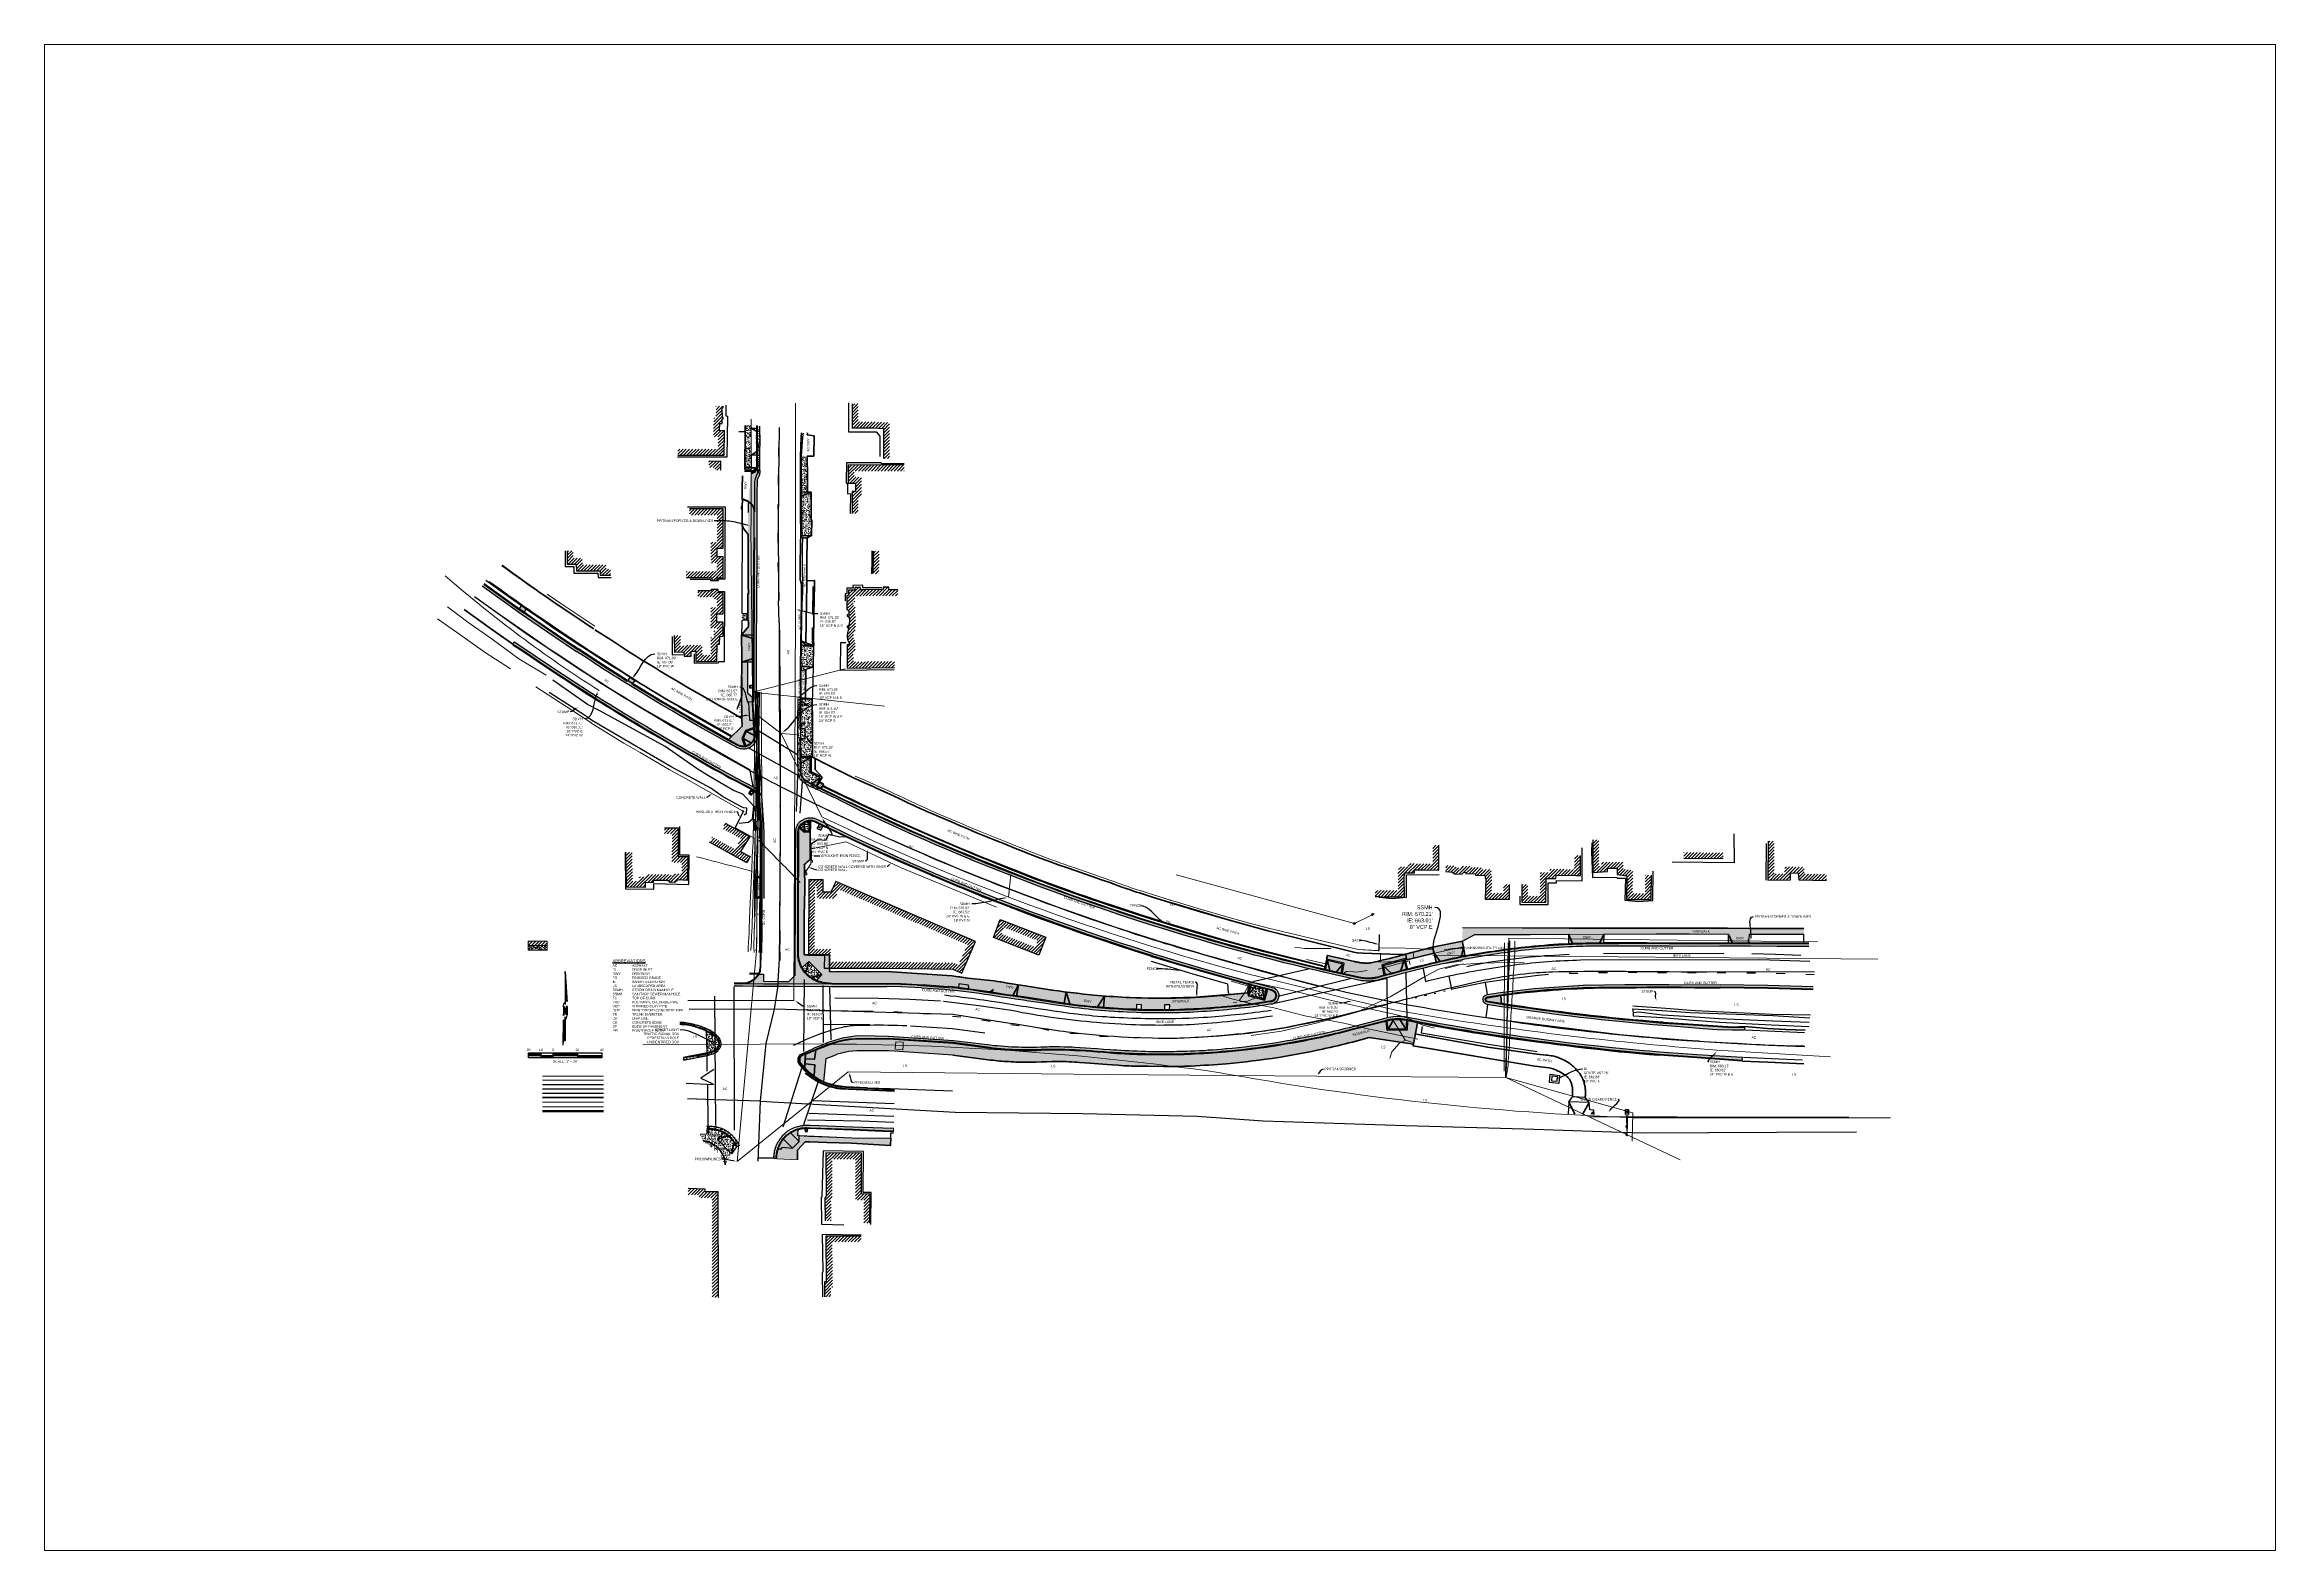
# Paper-space layout 'Layout1' of a CAD drawing. Header units: feet. Extents: x 1.06 to 9.55, y 0.72 to 6.45.
# The model-space entities are those that its viewports show. They can reach past a viewport. Long polylines and large blocks are cut down to what shows.
import ezdxf
from ezdxf import colors
from ezdxf.entities.mleader import LeaderData, LeaderLine
from ezdxf.enums import TextEntityAlignment as Align
from ezdxf.lldxf.tags import DXFTag
from ezdxf.math import Vec2, Vec3

# ---------------------------------------------------------------- set-up
doc = ezdxf.new("R2010")
doc.units = ezdxf.units.FT
doc.header["$MEASUREMENT"] = 0
for name, pattern in [('DASHDOT', [1, 0.5, -0.25, 0, -0.25]), ('DASHED', [0.75, 0.5, -0.25]), ('DASHED2', [0.375, 0.25, -0.125]), ('HIDDEN2', [0.1875, 0.125, -0.0625])]:
    doc.linetypes.add(name, pattern=pattern)
doc.layers.get('0').update_dxf_attribs({"color": 253})
for name, color, linetype, lineweight in [('V-ANNO-NRTH-', 253, 'Continuous', 25), ('V-ANNO-SCAL-', 253, 'Continuous', 25), ('V-DETL-ANNO-', 253, 'Continuous', 25), ('V-DETL-PATT-BLDG-', 253, 'Continuous', 13), ('V-DETL-PATT-CONC-', 253, 'Continuous', 13), ('VF-BLDG-LINE-', 253, 'Continuous', 25), ('VF-BLDG-OVHD-LINE-', 253, 'DASHED2', 25), ('VF-COMM-CABN-LINE-', 253, 'Continuous', 13), ('VF-COMM-GEOP-LINE-QLB-', 253, 'COMMUNICATION', 15), ('VF-COMM-OVHD-LINE-', 253, 'OVERHEADCOMM', 15), ('VF-COMM-OVHD-LINE-3D', 253, 'OVERHEADCOMM', 15), ('VF-ELEC-GEOP-LINE-QLB-', 253, 'ELECTRIC', 15), ('VF-ELEC-OVHD-LINE-', 253, 'OVERHEADELECTRIC', 15), ('VF-ELEC-OVHD-LINE-3D', 253, 'OVERHEADELECTRIC', 15), ('VF-FENC-LINE-', 253, 'FENCE', 25), ('VF-GUY-WIRE-3D', 253, 'OVERHEADELECTRIC', 15), ('VF-GUY-WIRE-OVHD-LINE-3D', 253, 'OVERHEADELECTRIC', 15), ('VF-NGAS-GEOP-LINE-QLB-', 253, 'GAS', 15), ('VF-PVMT-EDGE-LINE-', 253, 'EDGEOFPAVEMENT', 35), ('VF-ROAD-CRWN-LINE-', 253, 'Continuous', 25), ('VF-ROAD-DRIV-LINE-', 253, 'Continuous', 35), ('VF-ROAD-STRP-WHIT-DASH-LINE-', 253, 'DASHED', 25), ('VF-ROAD-STRP-WHIT-LINE-', 253, 'Continuous', 25), ('VF-ROAD-STRP-YELO-DASH-LINE-', 253, 'DASHED', 25), ('VF-ROAD-STRP-YELO-LINE-', 253, 'Continuous', 25), ('VF-SSWR-GEOP-LINE-QLB-', 253, 'SEWER', 15), ('VF-SSWR-TEXT-', 253, 'Continuous', 25), ('VF-STRM-GEOP-LINE-QLB-', 253, 'STORMDRAIN', 15), ('VF-STRM-TEXT-', 253, 'Continuous', 25), ('VF-TINN-DSRF-BNDY-', 253, 'Continuous', 25), ('VF-TOPO-BRKL-LINE-', 253, 'DASHDOT', 13), ('VF-TOPO-CONC-EDGE-LINE-', 253, 'Continuous', 25), ('VF-TOPO-CONC-GTFL-LINE-', 253, 'Continuous', 25), ('VF-TOPO-CONC-LIPG-LINE-', 253, 'Continuous', 25), ('VF-TOPO-CONC-SWLK-LINE-', 253, 'Continuous', 25), ('VF-TOPO-CONC-TBCB-LINE-', 253, 'Continuous', 25), ('VF-TOPO-CONC-TBWK-LINE-', 253, 'Continuous', 35), ('VF-TOPO-CONC-WALL-LINE-', 253, 'Continuous', 9), ('VF-TOPO-SLPE-LINE-', 253, 'Continuous', 25), ('VF-TOPO-TEXT-', 253, 'Continuous', 25), ('VF-UNID-GEOP-LINE-QLB-', 253, 'UNIDENTIFIEDUNDERGROUND', 13), ('VF-UNID-MRKG-LINE-QLC-', 253, 'UNIDENTIFIEDUNDERGROUND', 13), ('VF-WATR-GEOP-LINE-QLB-', 253, 'WATER', 15), ('VN-ELEC-STLT-', 253, 'Continuous', 13), ('VN-ELEC-TSEL-', 253, 'Continuous', 13), ('VN-ELEC-TSIG-', 253, 'Continuous', 13)]:
    doc.layers.add(name, color=color, linetype=linetype, lineweight=lineweight)
doc.styles.add('NCS1', font='arial.ttf', dxfattribs={"width": 0.8, "height": 0.09375})
doc.styles.add('NCS1-Anno', font='arial.ttf', dxfattribs={"width": 0.8, "height": 0.1})
doc.styles.get("Standard").update_dxf_attribs({"font": 'arial.ttf'})
tags = doc.linetypes.add('COMMUNICATION', pattern='A,1,-0.03,["COM",Standard,S=0.08,R=0,X=0,Y=-0.04],-0.26,1', length=2.29).pattern_tags.tags
tags[6] = DXFTag(74, 10)
tags = doc.linetypes.add('EDGEOFPAVEMENT', pattern='A,1,-0.03,["EP",Standard,S=0.08,R=0,X=0,Y=-0.04],-0.16,1', length=2.19).pattern_tags.tags
tags[6] = DXFTag(74, 10)
tags = doc.linetypes.add('ELECTRIC', pattern='A,1,-0.03,["E",Standard,S=0.08,R=0,X=0,Y=-0.04],-0.08,1', length=2.11).pattern_tags.tags
tags[6] = DXFTag(74, 10)
tags = doc.linetypes.add('FENCE', pattern='A,0.5,-0.03,["X",Standard,S=0.08,R=0,X=0,Y=-0.04],-0.08,0.5', length=1.11).pattern_tags.tags
tags[6] = DXFTag(74, 10)
tags = doc.linetypes.add('GAS', pattern='A,1,-0.03,["G",Standard,S=0.08,R=0,X=0,Y=-0.04],-0.08,1', length=2.11).pattern_tags.tags
tags[6] = DXFTag(74, 10)
tags = doc.linetypes.add('OVERHEADCOMM', pattern='A,1,-0.03,["OC",Standard,S=0.08,R=0,X=0,Y=-0.04],-0.16,1', length=2.19).pattern_tags.tags
tags[6] = DXFTag(74, 10)
tags = doc.linetypes.add('OVERHEADELECTRIC', pattern='A,1,-0.03,["OE",Standard,S=0.08,R=0,X=0,Y=-0.04],-0.16,1', length=2.19).pattern_tags.tags
tags[6] = DXFTag(74, 10)
tags = doc.linetypes.add('SEWER', pattern='A,1,-0.03,["SS",Standard,S=0.08,R=0,X=0,Y=-0.04],-0.16,1', length=2.19).pattern_tags.tags
tags[6] = DXFTag(74, 10)
tags = doc.linetypes.add('STORMDRAIN', pattern='A,1,-0.03,["SD",Standard,S=0.08,R=0,X=0,Y=-0.04],-0.16,1', length=2.19).pattern_tags.tags
tags[6] = DXFTag(74, 10)
tags = doc.linetypes.add('UNIDENTIFIEDUNDERGROUND', pattern='A,1,-0.03,["UUL",Standard,S=0.08,R=0,X=0,Y=-0.04],-0.24,1', length=2.27).pattern_tags.tags
tags[6] = DXFTag(74, 10)
tags = doc.linetypes.add('WATER', pattern='A,1,-0.03,["W",Standard,S=0.08,R=0,X=0,Y=-0.04],-0.1,1', length=2.13).pattern_tags.tags
tags[6] = DXFTag(74, 10)
pattern_1 = [(45, (0, 0), (-1.3258252147, 1.3258252147), [])]
pattern_2 = [(50, (0, 0), (3.586300913, -0.3137606749), [0.375, -4.125]), (355, (0, 0), (-0.693756668, 3.7609606685), [0.3, -3.3]), (100.45144446, (0.299, -0.026), (2.8925442336, 3.4471999548), [0.31870096, -3.50571056]), (46.1842, (0, 1), (5.3362066534, -0.827596404), [0.5625, -6.1875]), (96.63563549, (0.4447, 0.931), (4.6733097284, 4.870593004), [0.47805171, -5.2585688]), (351.18416399, (0, 1), (4.6733097253, 4.8705930013), [0.45, -4.950000005]), (21, (0.5, 0.75), (2.9845352606, -2.0130944533), [0.375, -4.125]), (326, (0.5, 0.75), (1.2165766596, 3.6257502252), [0.3, -3.3]), (71.45144474, (0.7487, 0.5822), (4.2011118836, 1.612655764), [0.31870095, -3.50571056]), (37.5, (0, 0), (0.06079927659, 1.66446926916), [0, -3.26, 0, -3.35, 0, -3.3125]), (7.5, (0, 0), (1.3153476872, 1.9720585594), [0, -1.91, 0, -3.185, 0, -1.2625]), (327.5, (-1.115, 0), (2.66911218086, -0.11277435867), [0, -1.25, 0, -3.9, 0, -5.175]), (317.5, (-1.615, 0), (2.9159308467, 0.5005249117), [0, -1.625, 0, -2.59, 0, -3.675])]

# ---------------------------------------------------------------- blocks, each defined once
blk = doc.blocks.new('*U2757')
at = {"color": 0}
for p, q in [((0.002, 1.593), (0.002, 0.35)), ((0.077, 0.382), (0.002, 1.593)), ((0.003, 1.556), (0.003, 0.35)), ((0.004, 1.537), (0.004, 0.351)), ((0.005, 1.519), (0.005, 0.352)), ((0.006, 1.5), (0.006, 0.353)), ((0.008, 1.482), (0.008, 0.354)), ((0.009, 1.463), (0.009, 0.354)), ((0.01, 1.444), (0.01, 0.355)), ((0.011, 1.426), (0.011, 0.356)), ((0.012, 1.407), (0.012, 0.357)), ((0.013, 1.388), (0.013, 0.357)), ((0.015, 1.37), (0.015, 0.358)), ((0.016, 1.351), (0.016, 0.359)), ((0.017, 1.333), (0.017, 0.359)), ((0.018, 1.314), (0.018, 0.36)), ((0.019, 1.295), (0.019, 0.361)), ((0.02, 1.277), (0.02, 0.361)), ((0.022, 1.258), (0.022, 0.362)), ((0.023, 1.239), (0.023, 0.363)), ((0.024, 1.221), (0.024, 0.363)), ((0.025, 1.202), (0.025, 0.364)), ((0.026, 1.183), (0.026, 0.364)), ((0.027, 1.165), (0.027, 0.365)), ((0.028, 1.146), (0.028, 0.366)), ((0.03, 1.128), (0.03, 0.366)), ((0.031, 1.109), (0.031, 0.367)), ((0.032, 1.09), (0.032, 0.367)), ((0.033, 1.072), (0.033, 0.368)), ((0.034, 1.053), (0.034, 0.368)), ((0.035, 1.034), (0.035, 0.369)), ((0.037, 1.016), (0.037, 0.369)), ((0.038, 0.997), (0.038, 0.37)), ((0.039, 0.979), (0.039, 0.37)), ((0.04, 0.96), (0.04, 0.371)), ((0.041, 0.941), (0.041, 0.371)), ((0.042, 0.923), (0.042, 0.372)), ((-0.091, 0.176), (-0.05, 0.176)), ((-0.088, 0.175), (-0.088, 0.176)), ((-0.086, 0.175), (-0.086, 0.176)), ((-0.085, 0.175), (-0.085, 0.176)), ((-0.084, 0.174), (-0.084, 0.176)), ((-0.083, 0.173), (-0.083, 0.176)), ((-0.082, 0.173), (-0.082, 0.176)), ((-0.081, 0.172), (-0.081, 0.176)), ((-0.079, 0.171), (-0.079, 0.176)), ((-0.078, 0.17), (-0.078, 0.176)), ((-0.077, 0.169), (-0.077, 0.176)), ((-0.076, 0.167), (-0.076, 0.176)), ((-0.075, 0.164), (-0.075, 0.176)), ((-0.074, 0.158), (-0.074, -0.155)), ((-0.05, 0.176), (-0.05, -0.155)), ((0.054, -0.008), (-0.05, 0.176)), ((0.054, -0.172), (-0.05, 0.011)), ((-0.05, -0.155), (-0.05, 0.011)), ((0.002, 0.35), (0.002, 0.244)), ((0.037, 0.176), (0.095, 0.176)), ((0.043, 0.174), (0.088, 0.174)), ((0.044, 0.904), (0.044, 0.372)), ((0.045, 0.885), (0.045, 0.373)), ((0.045, 0.173), (0.086, 0.173)), ((0.046, 0.867), (0.046, 0.373)), ((0.047, 0.848), (0.047, 0.374)), ((0.047, 0.172), (0.084, 0.172)), ((0.048, 0.829), (0.048, 0.374)), ((0.048, 0.171), (0.083, 0.171)), ((0.049, 0.811), (0.049, 0.375)), ((0.05, 0.17), (0.082, 0.17)), ((0.051, 0.792), (0.051, 0.375)), ((0.051, 0.169), (0.081, 0.169)), ((0.051, 0.167), (0.08, 0.167)), ((0.052, 0.774), (0.052, 0.375)), ((0.052, 0.166), (0.079, 0.166)), ((0.053, 0.755), (0.053, 0.376)), ((0.053, 0.165), (0.079, 0.165)), ((0.053, 0.164), (0.078, 0.164)), ((0.053, 0.163), (0.078, 0.163)), ((0.054, 0.736), (0.054, 0.376)), ((0.054, 0.162), (0.078, 0.162)), ((0.054, 0.16), (0.077, 0.16)), ((0.054, 0.159), (0.077, 0.159)), ((0.054, -0.008), (0.054, 0.159)), ((0.054, 0.158), (0.054, -0.172)), ((0.055, 0.718), (0.055, 0.377)), ((0.056, 0.699), (0.056, 0.377)), ((0.057, 0.68), (0.057, 0.377)), ((0.059, 0.662), (0.059, 0.378)), ((0.06, 0.643), (0.06, 0.378)), ((0.061, 0.625), (0.061, 0.378)), ((0.062, 0.606), (0.062, 0.379)), ((0.063, 0.587), (0.063, 0.379)), ((0.064, 0.569), (0.064, 0.379)), ((0.066, 0.55), (0.066, 0.38)), ((0.067, 0.531), (0.067, 0.38)), ((0.068, 0.513), (0.068, 0.38)), ((0.069, 0.494), (0.069, 0.381)), ((0.07, 0.475), (0.07, 0.381)), ((0.071, 0.457), (0.071, 0.381)), ((0.073, 0.438), (0.073, 0.381)), ((0.074, 0.42), (0.074, 0.382)), ((0.075, 0.401), (0.075, 0.382)), ((0.077, 0.158), (0.077, -0.172)), ((-0.091, -0.172), (-0.033, -0.172)), ((-0.085, -0.171), (-0.039, -0.171)), ((-0.082, -0.17), (-0.042, -0.17)), ((-0.082, -1.418), (-0.075, -0.397)), ((-0.081, -0.169), (-0.043, -0.169)), ((-0.079, -0.167), (-0.045, -0.167)), ((-0.078, -0.166), (-0.046, -0.166)), ((-0.078, -0.836), (-0.078, -1.297)), ((-0.077, -0.165), (-0.047, -0.165)), ((-0.077, -0.652), (-0.077, -1.287)), ((-0.076, -0.163), (-0.048, -0.163)), ((-0.076, -0.164), (-0.048, -0.164)), ((-0.076, -0.469), (-0.076, -1.28)), ((-0.075, -0.16), (-0.049, -0.16)), ((-0.075, -0.162), (-0.049, -0.162)), ((-0.075, -0.397), (-0.075, -1.27)), ((-0.074, -0.156), (-0.05, -0.156)), ((-0.074, -0.157), (-0.05, -0.157)), ((-0.074, -0.158), (-0.05, -0.158)), ((-0.074, -0.159), (-0.05, -0.159)), ((-0.074, -0.397), (-0.074, -1.264)), ((-0.072, -0.396), (-0.072, -1.26)), ((-0.071, -0.396), (-0.071, -1.256)), ((-0.07, -0.396), (-0.07, -1.253)), ((-0.069, -0.396), (-0.069, -1.249)), ((-0.068, -0.395), (-0.068, -1.244)), ((-0.067, -0.395), (-0.067, -1.24)), ((-0.065, -0.395), (-0.065, -1.236)), ((-0.064, -0.394), (-0.064, -1.231)), ((-0.063, -0.394), (-0.063, -1.227)), ((-0.062, -0.394), (-0.062, -1.223)), ((-0.061, -0.393), (-0.061, -1.22)), ((-0.06, -0.393), (-0.06, -1.216)), ((-0.059, -0.392), (-0.059, -1.213)), ((-0.057, -0.392), (-0.057, -1.21)), ((-0.056, -0.392), (-0.056, -1.206)), ((-0.055, -0.391), (-0.055, -1.203)), ((-0.054, -0.391), (-0.054, -1.2)), ((-0.053, -0.39), (-0.053, -1.198)), ((-0.052, -0.39), (-0.052, -1.195)), ((-0.05, -0.389), (-0.05, -1.193)), ((-0.049, -0.389), (-0.049, -1.19)), ((-0.048, -0.389), (-0.048, -1.188)), ((-0.047, -0.388), (-0.047, -1.186)), ((-0.046, -0.388), (-0.046, -1.184)), ((-0.045, -0.387), (-0.045, -1.182)), ((-0.043, -0.387), (-0.043, -1.18)), ((-0.042, -0.386), (-0.042, -1.178)), ((-0.041, -0.386), (-0.041, -1.176)), ((-0.04, -0.385), (-0.04, -1.175)), ((-0.039, -0.385), (-0.039, -1.174)), ((-0.038, -0.384), (-0.038, -1.173)), ((-0.036, -0.384), (-0.036, -1.171)), ((-0.035, -0.383), (-0.035, -1.17)), ((-0.034, -0.382), (-0.034, -1.17)), ((-0.033, -0.382), (-0.033, -1.169)), ((-0.032, -0.381), (-0.032, -1.168)), ((-0.031, -0.381), (-0.031, -1.167)), ((-0.03, -0.38), (-0.03, -1.166)), ((-0.028, -0.38), (-0.028, -1.166)), ((-0.027, -0.379), (-0.027, -1.165)), ((-0.026, -0.378), (-0.026, -1.165)), ((-0.025, -0.378), (-0.025, -1.164)), ((-0.024, -0.377), (-0.024, -1.164)), ((-0.023, -0.376), (-0.023, -1.163)), ((-0.021, -0.376), (-0.021, -1.163)), ((-0.02, -0.375), (-0.02, -1.163)), ((-0.019, -0.374), (-0.019, -1.163)), ((-0.018, -0.374), (-0.018, -1.163)), ((-0.017, -0.373), (-0.017, -1.162)), ((-0.016, -0.372), (-0.016, -1.162)), ((-0.014, -0.371), (-0.014, -1.162)), ((-0.013, -0.371), (-0.013, -1.163)), ((-0.012, -0.37), (-0.012, -1.163)), ((-0.011, -0.369), (-0.011, -1.164)), ((-0.01, -0.368), (-0.01, -1.164)), ((-0.009, -0.368), (-0.009, -1.165)), ((-0.007, -0.367), (-0.007, -1.167)), ((-0.006, -0.366), (-0.006, -1.168)), ((-0.005, -0.365), (-0.005, -1.17)), ((-0.004, -0.364), (-0.004, -1.171)), ((-0.003, -0.363), (-0.003, -1.173)), ((-0.002, -0.363), (-0.002, -1.175)), ((-0.001, -0.362), (-0.001, -1.178)), ((0.001, -0.361), (0.001, -1.181)), ((0.002, -0.36), (0.002, -0.256)), ((0.002, -0.36), (0.002, -1.239)), ((0.002, -0.487), (0.002, -0.497)), ((0.077, -0.172), (0.054, -0.172)), ((-0.079, -1.019), (-0.079, -1.308))]:
    blk.add_line(p, q, dxfattribs=at)
blk.add_lwpolyline([(0.002, -1.188, 0.059141), (0, -1.18, 0.065436), (-0.003, -1.173, 0.041771), (-0.008, -1.166, 0.090044), (-0.011, -1.163, 0.138293), (-0.016, -1.162, 0.075359), (-0.025, -1.164, 0.083197), (-0.036, -1.171, 0.08096), (-0.044, -1.18, 0.039884), (-0.054, -1.2, 0.028173), (-0.064, -1.23, 0.006564), (-0.073, -1.263, 0.026227), (-0.074, -1.272, 0.007382), (-0.075, -1.276, 0.00096), (-0.078, -1.306, 0.011269), (-0.08, -1.328, 0.007475)], format="xyb", dxfattribs=at)
for centre, radius, start, end in [((-0.091, 0.158), 0.0174, 0, 90), ((0.115, 0.192), 0.194, 125.79704, 177.80003), ((0.115, 0.192), 0.194, 101.31317, 125.79704), ((0.037, 0.158), 0.0174, 3.82255, 90), ((0.095, 0.158), 0.0174, 90, 180), ((-0.091, -0.155), 0.0174, 270, 0), ((-0.121, -0.204), 0.198, 283.28285, 308.27976), ((-0.033, -0.155), 0.0174, 180, 270), ((-0.121, -0.204), 0.198, 308.27976, 2.92404)]:
    blk.add_arc(centre, radius, start, end, dxfattribs=at)
for points in [[(-0.074, -0.155), (-0.05, -0.155), (-0.074, 0.176), (-0.05, 0.176)], [(0.054, -0.172), (-0.05, 0.011), (0.054, -0.008), (-0.05, 0.176)], [(0.054, -0.172), (0.077, -0.172), (0.054, 0.158), (0.077, 0.158)]]:
    blk.add_solid(points, dxfattribs=at)
blk = doc.blocks.new('*U2798')
for p, q in [((-1.5, 0), (-1.5, 0.2)), ((-1.5, 0.2), (1.5, 0.2)), ((-1.5, 0.1), (1.5, 0.1)), ((1.5, 0), (-1.5, 0)), ((-1, 0.2), (-1, 0)), ((-0.5, 0.2), (-0.5, 0)), ((0.5, 0.2), (0.5, 0)), ((1.5, 0.2), (1.5, 0))]:
    blk.add_line(p, q)
for points in [[(-1.5, 0.2), (-1, 0.2), (-1.5, 0.1), (-1, 0.1)], [(-1, 0.1), (-0.5, 0.1), (-1, 0), (-0.5, 0)], [(-0.5, 0.2), (0.5, 0.2), (-0.5, 0.1), (0.5, 0.1)], [(0.5, 0.1), (1.5, 0.1), (0.5, 0), (1.5, 0)]]:
    blk.add_solid(points)
at = {"style": 'NCS1'}
for s, p in [('20', (-1.5, 0.248)), ('10', (-1, 0.248)), ('0', (-0.5, 0.248)), ('20', (0.5, 0.248)), ('40', (1.5, 0.248))]:
    blk.add_text(s, height=0.1, dxfattribs=at).set_placement(p, align=Align.BOTTOM_CENTER)
blk.add_text('SCALE: 1" = 20\'', height=0.1, dxfattribs=at).set_placement((0, -0.094), align=Align.TOP_CENTER)
blk = doc.blocks.new('Traffic Signal Electrolier')
at = {"color": 0}
for p, q in [((0, 0.018), (-0.468, 0)), ((-0.5, 0), (-0.468, 0)), ((-0.491, -0.023), (-0.468, 0)), ((0, -0.018), (-0.468, 0)), ((-0.445, -0.023), (-0.468, 0)), ((-0.468, -0.032), (-0.468, 0)), ((-0.335, 0), (-0.302, 0)), ((-0.325, -0.023), (-0.302, 0)), ((-0.302, -0.032), (-0.302, 0)), ((-0.28, -0.023), (-0.302, 0))]:
    blk.add_line(p, q, dxfattribs=at)
at = {"color": 0, "const_width": 0.0144}
for points in [[(-0.475, 0, 1), (-0.461, 0, 1)], [(-0.31, 0, 1), (-0.295, 0, 1)]]:
    blk.add_lwpolyline(points, format="xyb", close=True, dxfattribs=at)
at = {"color": 0}
blk.add_circle((0, 0), 0.0175, dxfattribs=at)
blk = doc.blocks.new('Traffic Signal')
at = {"color": 0}
for p, q in [((-0.05, 0.081), (-0.059, 0.096)), ((-0.05, 0.075), (0.05, 0.075)), ((0, 0), (-0.05, 0.075)), ((-0.033, 0.081), (-0.033, 0.096)), ((-0.003, 0.081), (-0.003, 0.096)), ((0.05, 0.075), (0, 0)), ((0.023, 0.081), (0.023, 0.096)), ((0.052, 0.079), (0.061, 0.096))]:
    blk.add_line(p, q, dxfattribs=at)
blk.add_solid([(0, 0), (0.05, 0.075), (-0.05, 0.075), (0.05, 0.075)], dxfattribs=at)
blk = doc.blocks.new('109-110-Chandler-Ethel TBW line')
at = {"layer": 'VF-TOPO-CONC-TBWK-LINE-'}
blk.add_line((6435693.1, 1884036.3), (6435715.3, 1884041.9), dxfattribs=at)
blk.add_lwpolyline([(6435716.6, 1884037.1), (6435715.3, 1884041.9), (6435739.8, 1884047)], dxfattribs=at)
blk = doc.blocks.new('Street Light')
at = {"color": 0}
for p, q in [((-0.186, 0.009), (-0.2, 0.017)), ((-0.171, 0.018), (-0.171, 0.034)), ((-0.155, 0.009), (-0.142, 0.017)), ((-0.186, -0.009), (-0.2, -0.017)), ((-0.171, -0.018), (-0.171, -0.034)), ((-0.155, -0.009), (-0.142, -0.017))]:
    blk.add_line(p, q, dxfattribs=at)
for p, q in [((-0.026, 0.006), (-0.153, 0.003)), ((-0.026, -0.006), (-0.153, -0.003))]:
    blk.add_line(p, q)
for centre, radius in [((-0.171, 0), 0.018), ((0, 0), 0.027)]:
    blk.add_circle(centre, radius, dxfattribs=at)
blk = doc.blocks.new('109-110-Chandler-Ethel ramps')
at = {"layer": 'VF-ROAD-DRIV-LINE-'}
for points in [[(6435201.2, 1883950.5), (6435209, 1883950.2), (6435210.1, 1883957.6)], [(6435201.2, 1883946.5), (6435209.2, 1883945.7), (6435208.6, 1883936.5)]]:
    blk.add_lwpolyline(points, dxfattribs=at)

msp = doc.modelspace()

# ---------------------------------------------------------------- hatches: boundary and pattern name
at = {"layer": 'V-DETL-PATT-BLDG-'}
h = msp.add_hatch(dxfattribs=at)
h.set_pattern_fill('ANSI31', color=256, scale=15)
h.set_pattern_definition(pattern_1)
h.paths.add_polyline_path([(6435135.2, 1884465.3), (6435131.2, 1884465.2), (6435131.3, 1884471.1), (6435133.2, 1884471.1), (6435133.2, 1884475.1), (6435134.2, 1884475.1), (6435134.2, 1884476), (6435133.5, 1884476), (6435133.2, 1884484.2), (6435134.1, 1884484.3), (6435134.2, 1884485.3), (6435129.2, 1884485.3), (6435128.1, 1884485.3), (6435128.4, 1884479.9), (6435128.3, 1884479.9), (6435128.2, 1884475.9), (6435126.4, 1884475.9), (6435126.1, 1884460.1), (6435130.1, 1884460.2), (6435130.1, 1884450.1), (6435097, 1884450.2), (6435097, 1884445.2), (6435135, 1884445.1)])
h = msp.add_hatch(dxfattribs=at)
h.set_pattern_fill('ANSI31', color=256, scale=15)
h.set_pattern_definition(pattern_1)
h.paths.add_polyline_path([(6435282.5, 1884437.2), (6435236.6, 1884437.1), (6435236.5, 1884422.3), (6435242.5, 1884422.3), (6435242.5, 1884415.5), (6435239.8, 1884415.4), (6435239.7, 1884397.3), (6435244.7, 1884397.3), (6435244.8, 1884410.6), (6435247.5, 1884410.7), (6435247.5, 1884427.2), (6435241.5, 1884427.3), (6435241.5, 1884432.1), (6435282.5, 1884432.2)])
h.paths.add_polyline_path([(6435270.4, 1884471.8), (6435257.4, 1884472.5), (6435244.8, 1884472.6), (6435244.8, 1884487.4), (6435239.8, 1884487.4), (6435239.8, 1884467.4), (6435242.6, 1884467.6), (6435257.2, 1884467.5), (6435265.4, 1884467), (6435265.5, 1884447.1), (6435265.5, 1884447.1), (6435265.4, 1884442.6), (6435270.4, 1884442.6)])
h = msp.add_hatch(dxfattribs=at)
h.set_pattern_fill('ANSI31', color=256, scale=15)
h.set_pattern_definition(pattern_1)
h.paths.add_polyline_path([(6435132.3, 1884440.2), (6435122.5, 1884440), (6435122.5, 1884435), (6435127.3, 1884435.1), (6435127.3, 1884432.8), (6435132.3, 1884432.8), (6435132.3, 1884436.6)])
h = msp.add_hatch(dxfattribs=at)
h.set_pattern_fill('ANSI31', color=256, scale=15)
h.set_pattern_definition(pattern_1)
h.paths.add_polyline_path([(6435134.1, 1884378.3), (6435134.2, 1884401.1), (6435106.5, 1884401.1), (6435106.5, 1884396.1), (6435129.2, 1884396.1), (6435129.1, 1884373.9), (6435124, 1884373.9), (6435124.2, 1884356.8), (6435129.1, 1884356.9), (6435129, 1884350), (6435124.4, 1884350.3), (6435124.4, 1884349.8), (6435121.6, 1884349.9), (6435103.8, 1884350), (6435103.8, 1884345), (6435121.5, 1884344.9), (6435124.6, 1884344.8), (6435124.7, 1884342.9), (6435129.1, 1884342.9), (6435129.2, 1884345), (6435134, 1884344.7), (6435134.1, 1884361.9), (6435129.1, 1884361.9), (6435129.1, 1884368.9), (6435134.1, 1884369)])
h = msp.add_hatch(dxfattribs=at)
h.set_pattern_fill('ANSI31', color=256, scale=15)
h.set_pattern_definition(pattern_1)
h.paths.add_polyline_path([(6435041.8, 1884351.9), (6435038.2, 1884351.9), (6435038.1, 1884355.3), (6435018.8, 1884355.4), (6435018.7, 1884360.8), (6435011.3, 1884360.9), (6435011.3, 1884366.9), (6435006.3, 1884366.9), (6435006.3, 1884356), (6435013.7, 1884355.9), (6435013.9, 1884350.4), (6435033.3, 1884350.3), (6435033.4, 1884346.9), (6435041.8, 1884346.9)])
h = msp.add_hatch(dxfattribs=at)
h.set_pattern_fill('ANSI31', color=256, scale=15)
h.set_pattern_definition(pattern_1)
h.paths.add_polyline_path([(6435256.9, 1884366.5), (6435261.9, 1884366.5), (6435261.7, 1884348), (6435256.7, 1884348), (6435256.7, 1884348.1)])
h = msp.add_hatch(dxfattribs=at)
h.set_pattern_fill('ANSI31', color=256, scale=15)
h.set_pattern_definition(pattern_1)
h.paths.add_polyline_path([(6435099.1, 1884297.5), (6435094.1, 1884297.5), (6435094.3, 1884283.7), (6435102.1, 1884284), (6435102.1, 1884289), (6435099.2, 1884288.9)])
h.paths.add_polyline_path([(6435116.9, 1884289.5), (6435102.8, 1884289.6), (6435102.8, 1884289), (6435102.1, 1884289), (6435102.1, 1884282.6), (6435102.2, 1884280.5), (6435107.8, 1884280.5), (6435107.8, 1884284.6), (6435111.8, 1884284.5), (6435111.7, 1884276.2), (6435128.3, 1884276.2), (6435128.3, 1884295.9), (6435126.3, 1884295.9), (6435126.3, 1884295.7), (6435124.4, 1884295.9), (6435124.1, 1884295.9), (6435124, 1884281.2), (6435116.8, 1884281.2)])
h.paths.add_polyline_path([(6435134.1, 1884308.3), (6435128.9, 1884308.3), (6435129, 1884315.3), (6435134.1, 1884315.2), (6435134, 1884332.1), (6435131.8, 1884332.2), (6435131.8, 1884315.5), (6435124, 1884315.5), (6435123.8, 1884303.3), (6435129.1, 1884303.3), (6435129.1, 1884301.4), (6435126.5, 1884301.1), (6435126.3, 1884295.9), (6435128.3, 1884295.9), (6435128.3, 1884276.2), (6435128.9, 1884276.2), (6435129.1, 1884290.4), (6435131.1, 1884290.2), (6435131.4, 1884296.6), (6435134.1, 1884296.9)])
h.paths.add_polyline_path([(6435131.8, 1884332.2), (6435130.4, 1884332.3), (6435130.1, 1884335.1), (6435124.4, 1884335.2), (6435124.2, 1884333.9), (6435113.4, 1884333.9), (6435113.4, 1884328.9), (6435125.7, 1884329), (6435125.9, 1884327.5), (6435129, 1884327.3), (6435129.1, 1884320.3), (6435124.1, 1884320.5), (6435124, 1884315.5), (6435131.8, 1884315.5)])
h = msp.add_hatch(dxfattribs=at)
h.set_pattern_fill('ANSI31', color=256, scale=15)
h.set_pattern_definition(pattern_1)
h.paths.add_polyline_path([(6435274.5, 1884271.3), (6435274.4, 1884276.3), (6435240.8, 1884275.8), (6435240.7, 1884284.8), (6435242.3, 1884284.8), (6435242.2, 1884292.3), (6435241.4, 1884294.3), (6435241.2, 1884294.8), (6435241.1, 1884295.1), (6435241, 1884295.6), (6435240.9, 1884296.1), (6435240.8, 1884296.6), (6435240.8, 1884297), (6435240.8, 1884297.3), (6435240.9, 1884297.9), (6435241, 1884298.8), (6435241.1, 1884299.4), (6435241.2, 1884299.8), (6435241.5, 1884300.4), (6435242.4, 1884300.4), (6435242.3, 1884302.2), (6435243.5, 1884304.6), (6435242.3, 1884305.2), (6435242.5, 1884309.9), (6435242.4, 1884311.5), (6435242.7, 1884311.7), (6435242.4, 1884312.6), (6435242.3, 1884316.5), (6435242.4, 1884317), (6435242.1, 1884317.1), (6435242.1, 1884319.3), (6435242.2, 1884320.1), (6435242.1, 1884320.2), (6435242.2, 1884321.7), (6435240.5, 1884322), (6435240.5, 1884324.9), (6435241.9, 1884324.9), (6435241.9, 1884329.7), (6435246.9, 1884329.8), (6435250.2, 1884329.8), (6435264.8, 1884330), (6435264.8, 1884329.9), (6435277.2, 1884329.9), (6435277.2, 1884334.9), (6435269.8, 1884334.9), (6435269.8, 1884336.9), (6435265.3, 1884336.9), (6435265.1, 1884335), (6435250.2, 1884334.8), (6435246.6, 1884334.8), (6435246.6, 1884336.8), (6435242.1, 1884336.7), (6435242.1, 1884334.7), (6435236.9, 1884334.7), (6435236.9, 1884330.1), (6435235.5, 1884330.1), (6435235.5, 1884319.1), (6435236.9, 1884318), (6435236.9, 1884317.5), (6435237.1, 1884317.5), (6435237.1, 1884314.4), (6435235.6, 1884314.4), (6435235.6, 1884313.2), (6435237, 1884313.3), (6435237.1, 1884313), (6435236.8, 1884312.8), (6435236.9, 1884312.6), (6435236.9, 1884312.4), (6435237.1, 1884312.4), (6435237.1, 1884312.2), (6435237.4, 1884312.2), (6435237.5, 1884309.9), (6435237.4, 1884306.3), (6435237.1, 1884306.3), (6435237.1, 1884306.1), (6435237, 1884306.1), (6435237, 1884305.9), (6435236.9, 1884305.8), (6435236.9, 1884305.8), (6435236.9, 1884305.7), (6435236.9, 1884305.7), (6435237.1, 1884305.5), (6435237.2, 1884305.3), (6435235.7, 1884305.2), (6435235.6, 1884304.1), (6435237.1, 1884304.1), (6435237, 1884303.1), (6435236.9, 1884302.8), (6435236.8, 1884302.8), (6435236.7, 1884302.5), (6435236.9, 1884302.4), (6435236.4, 1884301.4), (6435236.2, 1884300.6), (6435236, 1884299.6), (6435235.9, 1884298.6), (6435235.7, 1884297.7), (6435235.8, 1884296.8), (6435235.8, 1884296), (6435235.9, 1884295.2), (6435236.1, 1884294.5), (6435236.3, 1884293.7), (6435236.6, 1884292.9), (6435236.8, 1884292.3), (6435237.2, 1884291.4), (6435237.2, 1884289.9), (6435235.8, 1884289.9), (6435235.7, 1884289), (6435235.6, 1884289), (6435235.5, 1884288.9), (6435235.6, 1884288.6), (6435235.6, 1884288.5), (6435235.7, 1884288.4), (6435235.8, 1884270.7)])
h = msp.add_hatch(dxfattribs=at)
h.set_pattern_fill('ANSI31', color=256, scale=15)
h.set_pattern_definition(pattern_1)
h.paths.add_polyline_path([(6435105.3, 1884116.3), (6435097.2, 1884116.4), (6435097.3, 1884139.8), (6435086, 1884139.8), (6435086, 1884134.8), (6435092.3, 1884134.8), (6435092.1, 1884111.4), (6435100.2, 1884111.4), (6435100.1, 1884101.9), (6435095.4, 1884102.2), (6435092.9, 1884100.1), (6435092.5, 1884100.1), (6435090.6, 1884101.6), (6435071.5, 1884101.6), (6435071.6, 1884099.8), (6435065.4, 1884099.6), (6435065.3, 1884096.1), (6435059.9, 1884096.2), (6435059.5, 1884119.8), (6435054.5, 1884119.8), (6435055, 1884091.2), (6435070.2, 1884091), (6435070.3, 1884094.8), (6435076.9, 1884095), (6435076.8, 1884096.6), (6435088.8, 1884096.6), (6435090.8, 1884095), (6435094.8, 1884095.2), (6435097.1, 1884097.1), (6435105, 1884096.7)])
h = msp.add_hatch(dxfattribs=at)
h.set_pattern_fill('ANSI31', color=256, scale=15)
h.set_pattern_definition(pattern_1)
h.paths.add_polyline_path([(6435148.4, 1884120.5), (6435155.9, 1884132.7), (6435135.8, 1884143.7), (6435133.4, 1884139.3), (6435148.9, 1884130.8), (6435143.7, 1884122.3), (6435125.2, 1884132.4), (6435122.8, 1884128), (6435153.6, 1884111.1), (6435156.2, 1884116.2)])
h = msp.add_hatch(dxfattribs=at)
h.set_pattern_fill('ANSI31', color=256, scale=15)
h.set_pattern_definition(pattern_1)
h.paths.add_polyline_path([(6436038, 1884101.7), (6436019.9, 1884102), (6436019.5, 1884107.6), (6436003.8, 1884107.8), (6436003.6, 1884102.2), (6435995.1, 1884102.1), (6435995.2, 1884128.8), (6435990.2, 1884128.8), (6435990, 1884097), (6436008.5, 1884097.3), (6436008.6, 1884102.8), (6436014.8, 1884102.7), (6436015.2, 1884097.1), (6436037.9, 1884096.7)])
h.paths.add_polyline_path([(6435953.4, 1884119.3), (6435921.2, 1884119.6), (6435921.2, 1884114.6), (6435953.3, 1884114.3)])
h.paths.add_polyline_path([(6435879.3, 1884104.9), (6435871.4, 1884105.9), (6435871.4, 1884111.7), (6435853.8, 1884111.7), (6435853.7, 1884108.6), (6435851.5, 1884108.4), (6435851.5, 1884130.1), (6435846.5, 1884130.1), (6435846.5, 1884103.1), (6435858.6, 1884103.9), (6435858.7, 1884106.7), (6435858.7, 1884106.8), (6435866.4, 1884106.7), (6435866.4, 1884101.5), (6435874.3, 1884100.5), (6435874.1, 1884081.1), (6435894.3, 1884081.1), (6435894.5, 1884101), (6435889.5, 1884101), (6435889.3, 1884086.1), (6435879.1, 1884086.1)])
h.paths.add_polyline_path([(6435836.5, 1884117.1), (6435831.5, 1884117.1), (6435831.4, 1884105.7), (6435811.4, 1884106), (6435811.4, 1884103.3), (6435803.4, 1884103.3), (6435803.3, 1884083.8), (6435793.4, 1884083.8), (6435793.3, 1884093.4), (6435788.3, 1884093.4), (6435788.5, 1884078.9), (6435808.2, 1884078.7), (6435808.4, 1884098.3), (6435808.4, 1884098.3), (6435816.3, 1884098.3), (6435816.4, 1884100.9), (6435832.8, 1884100.7), (6435836.4, 1884100.7)])
h.paths.add_polyline_path([(6435778.3, 1884093.4), (6435773.3, 1884093.4), (6435773.3, 1884086.4), (6435763.6, 1884086.4), (6435764, 1884101.8), (6435763.4, 1884102), (6435763.3, 1884105.7), (6435755.4, 1884105.8), (6435755.4, 1884107.1), (6435747.6, 1884107.3), (6435747.6, 1884108.2), (6435738.9, 1884108.5), (6435737.3, 1884106.9), (6435735.3, 1884106.9), (6435733.7, 1884108.5), (6435726.1, 1884108.9), (6435726.1, 1884103.9), (6435731.7, 1884103.6), (6435733.3, 1884102), (6435739.3, 1884101.9), (6435740.9, 1884103.4), (6435742.6, 1884103.3), (6435742.6, 1884103.3), (6435742.6, 1884102.4), (6435750.4, 1884102.2), (6435750.4, 1884102.2), (6435750.4, 1884100.9), (6435758.4, 1884100.8), (6435758.5, 1884098.6), (6435758.9, 1884098.4), (6435758.4, 1884081.4), (6435778.3, 1884081.4)])
h.paths.add_polyline_path([(6435720.4, 1884125.6), (6435715.4, 1884125.6), (6435715.4, 1884110.3), (6435695.5, 1884110.5), (6435695.4, 1884107.8), (6435687.5, 1884107.9), (6435687.4, 1884104.5), (6435686.9, 1884104.3), (6435687.2, 1884088.4), (6435675, 1884088.4), (6435674.8, 1884088.7), (6435668.1, 1884088.5), (6435668.3, 1884083.5), (6435672, 1884083.6), (6435672.3, 1884083.1), (6435675.8, 1884083.1), (6435675.8, 1884083.4), (6435688.9, 1884083.4), (6435689, 1884083.1), (6435692.3, 1884083.1), (6435692, 1884100.6), (6435692.4, 1884100.7), (6435692.4, 1884102.8), (6435700.4, 1884102.8), (6435700.4, 1884105.4), (6435708.2, 1884105.4), (6435708.2, 1884105.4), (6435720.4, 1884105.2)])
h = msp.add_hatch(dxfattribs=at)
h.set_pattern_fill('ANSI31', color=256, scale=15)
h.set_pattern_definition(pattern_1)
h.paths.add_polyline_path([(6435226.4, 1884095.8), (6435222.3, 1884087), (6435222.3, 1884087), (6435216, 1884087), (6435215.9, 1884097.3), (6435204.2, 1884097.2), (6435203.9, 1884035.8), (6435204.2, 1884035.8), (6435221.1, 1884035.8), (6435221.1, 1884035.8), (6435221.3, 1884025.1), (6435221.4, 1884024.9), (6435268.2, 1884024.9), (6435321.9, 1884024.1), (6435329.5, 1884020.6), (6435340.7, 1884046.7)])
h.paths.add_polyline_path([(6435334.2, 1884044), (6435326.9, 1884027.3), (6435323, 1884029.1), (6435268.2, 1884029.9), (6435221.9, 1884029.9), (6435222, 1884040.5), (6435208.9, 1884040.5), (6435209.2, 1884092.2), (6435210.9, 1884092.3), (6435211, 1884082), (6435225.5, 1884082), (6435228.9, 1884089.3)], flags=16)
h.paths.add_polyline_path([(6435361, 1884064.7), (6435355.6, 1884049.9), (6435392.7, 1884035.5), (6435398.4, 1884050.2)])
h.paths.add_polyline_path([(6435364, 1884058.2), (6435391.9, 1884047.4), (6435389.8, 1884042), (6435362, 1884052.8)], flags=16)
at = {"layer": 'V-DETL-PATT-CONC-'}
h = msp.add_hatch(dxfattribs=at)
h.set_pattern_fill('AR-CONC', color=256, scale=0.5)
h.set_pattern_definition(pattern_2)
h.paths.add_polyline_path([(6435157, 1884445.2), (6435157, 1884467.2), (6435156.9, 1884469.6), (6435152, 1884469.6), (6435152.1, 1884464.3), (6435152, 1884455.4), (6435152, 1884452.7), (6435151.9, 1884438.1), (6435151.9, 1884435.3), (6435157, 1884435.3)])
h.paths.add_polyline_path([(6435161.5, 1884435.2), (6435157, 1884435.3), (6435151.9, 1884435.3), (6435151.9, 1884435), (6435161.4, 1884434.7)])
h.paths.add_polyline_path([(6435161.3, 1884434.1), (6435161.3, 1884434.4), (6435161.4, 1884434.7), (6435151.9, 1884435), (6435151.7, 1884432.5), (6435151.7, 1884431.7), (6435156.7, 1884431.6), (6435159.6, 1884431.5), (6435159.8, 1884431.7), (6435160, 1884431.9), (6435160.4, 1884432.4), (6435160.5, 1884432.7), (6435160.7, 1884432.9), (6435160.9, 1884433.2), (6435161, 1884433.5), (6435161.1, 1884433.8)], flags=17)
h.paths.add_polyline_path([(6435160.4, 1884432.4), (6435160.5, 1884432.7), (6435160.7, 1884432.9), (6435160.9, 1884433.2), (6435161, 1884433.5), (6435161.1, 1884433.8), (6435161.3, 1884434.1), (6435161.3, 1884434.4), (6435161.4, 1884434.7), (6435151.9, 1884435), (6435151.7, 1884432.5), (6435151.7, 1884431.7), (6435156.7, 1884431.6), (6435159.6, 1884431.5), (6435159.8, 1884431.7), (6435160, 1884431.9)], flags=17)
h.paths.add_polyline_path([(6435159.3, 1884431.3), (6435159.6, 1884431.5), (6435156.7, 1884431.6), (6435156.7, 1884430.7), (6435157.1, 1884430.7), (6435157.5, 1884430.7), (6435157.9, 1884430.7), (6435158.3, 1884430.8), (6435158.6, 1884430.9), (6435159, 1884431.1)], flags=17)
h.paths.add_polyline_path([(6435159.4, 1884430.9), (6435159.8, 1884431.1), (6435160.5, 1884431.7), (6435161, 1884432.3), (6435161.4, 1884432.9), (6435161.8, 1884433.9), (6435162, 1884435.2), (6435162, 1884445.2), (6435162, 1884448), (6435162.1, 1884456.9), (6435162, 1884464.2), (6435162, 1884467.1), (6435162.1, 1884469.2), (6435161.5, 1884469.3), (6435161.5, 1884467.3), (6435161.5, 1884464.2), (6435161.4, 1884456.7), (6435161.4, 1884448), (6435161.5, 1884445.2), (6435161.5, 1884435.2), (6435161.4, 1884434.7), (6435161.3, 1884434.4), (6435161.3, 1884434.1), (6435161.1, 1884433.8), (6435161, 1884433.5), (6435160.9, 1884433.2), (6435160.7, 1884432.9), (6435160.5, 1884432.7), (6435160.4, 1884432.4), (6435160, 1884431.9), (6435159.8, 1884431.7), (6435159.6, 1884431.5), (6435159.3, 1884431.3), (6435159, 1884431.1), (6435158.6, 1884430.9), (6435158.3, 1884430.8), (6435157.9, 1884430.7), (6435157.5, 1884430.7), (6435157.1, 1884430.7), (6435156.7, 1884430.7), (6435156.7, 1884430.2), (6435157.2, 1884430.2), (6435158.1, 1884430.3), (6435158.6, 1884430.5)])
h.paths.add_polyline_path([(6435164, 1884445.2), (6435164, 1884448), (6435164, 1884454.8), (6435164, 1884461.3), (6435164, 1884467), (6435164, 1884468.9), (6435162.1, 1884469.2), (6435162, 1884467.1), (6435162, 1884464.2), (6435162.1, 1884456.9), (6435162, 1884448), (6435162, 1884445.2), (6435162, 1884435.2), (6435162.2, 1884430.7), (6435164.1, 1884430.5), (6435164.1, 1884431.2), (6435164, 1884435.1)])
h = msp.add_hatch(dxfattribs=at)
h.set_pattern_fill('AR-CONC', color=256, scale=0.5)
h.set_pattern_definition(pattern_2)
h.paths.add_polyline_path([(6435161.5, 1884435.2), (6435157, 1884435.3), (6435151.9, 1884435.3), (6435151.9, 1884438.1), (6435151.9, 1884435), (6435161.4, 1884434.7)])
h.paths.add_polyline_path([(6435161.1, 1884433.8), (6435161.3, 1884434.1), (6435161.3, 1884434.4), (6435161.4, 1884434.7), (6435151.9, 1884435), (6435151.7, 1884432.5), (6435151.7, 1884431.7), (6435156.7, 1884431.6), (6435159.6, 1884431.5), (6435159.8, 1884431.7), (6435160, 1884431.9), (6435160.4, 1884432.4), (6435160.5, 1884432.7), (6435160.7, 1884432.9), (6435160.9, 1884433.2), (6435161, 1884433.5)])
h.paths.add_polyline_path([(6435159.3, 1884431.3), (6435159.6, 1884431.5), (6435156.7, 1884431.6), (6435156.7, 1884430.7), (6435157.1, 1884430.7), (6435157.5, 1884430.7), (6435157.9, 1884430.7), (6435158.3, 1884430.8), (6435158.6, 1884430.9), (6435159, 1884431.1)], flags=17)
h.paths.add_polyline_path([(6435159.4, 1884430.9), (6435159.8, 1884431.1), (6435160.5, 1884431.7), (6435161, 1884432.3), (6435161.4, 1884432.9), (6435161.8, 1884433.9), (6435162, 1884435.2), (6435162, 1884445.2), (6435162, 1884448), (6435162.1, 1884456.9), (6435162, 1884464.2), (6435162, 1884467.1), (6435162.1, 1884469.2), (6435161.5, 1884469.3), (6435161.5, 1884467.3), (6435161.5, 1884464.2), (6435161.4, 1884456.7), (6435161.4, 1884448), (6435161.5, 1884445.2), (6435161.5, 1884435.2), (6435161.4, 1884434.7), (6435161.3, 1884434.4), (6435161.3, 1884434.1), (6435161.1, 1884433.8), (6435161, 1884433.5), (6435160.9, 1884433.2), (6435160.7, 1884432.9), (6435160.5, 1884432.7), (6435160.4, 1884432.4), (6435160, 1884431.9), (6435159.8, 1884431.7), (6435159.6, 1884431.5), (6435159.3, 1884431.3), (6435159, 1884431.1), (6435158.6, 1884430.9), (6435158.3, 1884430.8), (6435157.9, 1884430.7), (6435157.5, 1884430.7), (6435157.1, 1884430.7), (6435156.7, 1884430.7), (6435156.7, 1884430.2), (6435157.2, 1884430.2), (6435158.1, 1884430.3), (6435158.6, 1884430.5)])
h = msp.add_hatch(dxfattribs=at)
h.set_pattern_fill('AR-CONC', color=256, scale=0.5)
h.set_pattern_definition(pattern_2)
h.paths.add_polyline_path([(6435206.2, 1884415), (6435203.1, 1884415.2), (6435203.1, 1884433.8), (6435202.8, 1884438.4), (6435202.9, 1884443.5), (6435203.1, 1884444.4), (6435208.3, 1884444.4), (6435198, 1884444.5), (6435198.1, 1884443.2), (6435198.1, 1884439.5), (6435198.2, 1884416.9), (6435198.2, 1884414.1), (6435198.3, 1884377.6), (6435199.1, 1884377.5), (6435203, 1884377.4), (6435206.5, 1884379.3), (6435206.7, 1884392.1), (6435206.2, 1884392.3)])
h = msp.add_hatch(dxfattribs=at)
h.set_pattern_fill('AR-CONC', color=256, scale=0.5)
h.set_pattern_definition(pattern_2)
h.paths.add_polyline_path([(6435162, 1884435.2), (6435162, 1884434.9), (6435161.8, 1884433.9), (6435161.4, 1884432.9), (6435160.5, 1884431.7), (6435159.8, 1884431.1), (6435159.4, 1884430.9), (6435158.6, 1884430.5), (6435158.1, 1884430.3), (6435157.6, 1884430.3), (6435156.7, 1884430.2), (6435154.8, 1884407.4), (6435154.5, 1884398.1), (6435154.5, 1884380.1), (6435154.5, 1884336), (6435154.9, 1884334), (6435154.9, 1884332.4), (6435154.4, 1884331.6), (6435154.2, 1884315.4), (6435149.6, 1884315.4), (6435150.3, 1884310.3), (6435154.2, 1884310.3), (6435161.3, 1884310.2), (6435161.9, 1884423.4), (6435161.9, 1884423.9), (6435162, 1884424.5), (6435162.3, 1884425.5), (6435162.6, 1884426.3), (6435163, 1884427.1), (6435163.5, 1884428.2), (6435163.8, 1884429), (6435164, 1884429.7), (6435164.1, 1884430.5), (6435162.2, 1884430.7)])
h = msp.add_hatch(dxfattribs=at)
h.set_pattern_fill('AR-CONC', color=256, scale=0.5)
h.set_pattern_definition(pattern_2)
h.paths.add_polyline_path([(6435137.3, 1884209.9), (6435138.5, 1884212.1), (6435093.6, 1884237.8), (6435071, 1884251.2), (6435059.8, 1884258.1), (6435059.6, 1884258.4), (6435061.8, 1884260.4), (6435057.7, 1884263), (6435055.9, 1884260.7), (6435054.2, 1884261.5), (6435043.1, 1884268.6), (6435032, 1884275.7), (6435015.6, 1884286.5), (6434998.4, 1884298), (6434978.9, 1884311.2), (6434971, 1884316.7), (6434972.7, 1884319.2), (6434969, 1884321.9), (6434967.3, 1884319.4), (6434938.3, 1884340.1), (6434938.1, 1884339.6), (6434936.8, 1884338), (6434977.5, 1884309.1), (6434996.9, 1884295.8), (6435014, 1884284.4), (6435030.6, 1884273.5), (6435041.7, 1884266.4), (6435066.7, 1884250.9), (6435092.2, 1884235.7)])
h = msp.add_hatch(dxfattribs=at)
h.set_pattern_fill('AR-CONC', color=256, scale=0.5)
h.set_pattern_definition(pattern_2)
h.paths.add_polyline_path([(6435154.2, 1884315.4), (6435149.6, 1884315.2), (6435150.3, 1884310.3), (6435154.2, 1884310.3)])
h = msp.add_hatch(dxfattribs=at)
h.set_pattern_fill('AR-CONC', color=256, scale=0.5)
h.set_pattern_definition(pattern_2)
h.paths.add_polyline_path([(6435154, 1884275.7), (6435158.6, 1884275.8), (6435149.3, 1884279.1), (6435149.5, 1884229.4), (6435149.8, 1884223.1), (6435138.5, 1884212.1), (6435146.2, 1884207.8), (6435146.5, 1884207.6), (6435146.8, 1884207.5), (6435147.1, 1884207.4), (6435147.5, 1884207.2), (6435147.8, 1884207.1), (6435148.2, 1884207), (6435148.5, 1884207), (6435148.9, 1884206.9), (6435149.2, 1884206.8), (6435149.6, 1884206.8), (6435149.9, 1884206.8), (6435150.3, 1884206.7), (6435150.6, 1884206.7), (6435151, 1884206.8), (6435151.3, 1884206.8), (6435151.7, 1884206.8), (6435152.2, 1884206.9), (6435152.7, 1884207), (6435153.1, 1884207.1), (6435153.4, 1884207.2), (6435153.7, 1884207.4), (6435154.1, 1884207.5), (6435154.4, 1884207.7), (6435154.7, 1884207.8), (6435155, 1884208), (6435155.3, 1884208.2), (6435155.7, 1884208.4), (6435155.9, 1884208.6), (6435156.5, 1884209.1), (6435157, 1884209.6), (6435157.3, 1884209.8), (6435157.5, 1884210.1), (6435157.8, 1884210.5), (6435158.1, 1884210.9), (6435158.4, 1884211.3), (6435158.7, 1884211.7), (6435158.9, 1884212.3), (6435159.2, 1884212.9), (6435159.4, 1884213.5), (6435159.6, 1884214.2), (6435159.7, 1884214.8), (6435159.8, 1884215.5), (6435159.8, 1884216.1), (6435159.8, 1884216.8), (6435159.5, 1884220.9), (6435159.4, 1884221.9), (6435159.1, 1884228.1), (6435158.2, 1884243.2), (6435158.5, 1884246.7), (6435154, 1884250.4)], flags=0)
h.paths.add_polyline_path([(6435160.7, 1884243), (6435161.1, 1884246.6), (6435161.2, 1884294.8), (6435161.2, 1884298.1), (6435161.3, 1884310.2), (6435158.7, 1884310.2), (6435158.7, 1884298), (6435158.7, 1884295), (6435158.6, 1884278.5), (6435158.6, 1884275.8), (6435158.5, 1884246.7), (6435158.2, 1884243.2), (6435159.1, 1884228.1), (6435159.4, 1884221.9), (6435159.5, 1884220.9), (6435159.8, 1884216.8), (6435159.8, 1884216.1), (6435159.8, 1884215.5), (6435159.7, 1884214.8), (6435159.6, 1884214.2), (6435159.4, 1884213.5), (6435159.2, 1884212.9), (6435158.9, 1884212.3), (6435158.7, 1884211.7), (6435158.4, 1884211.3), (6435158.1, 1884210.9), (6435157.8, 1884210.5), (6435157.5, 1884210.1), (6435157.3, 1884209.8), (6435157, 1884209.6), (6435156.5, 1884209.1), (6435155.9, 1884208.6), (6435155.7, 1884208.4), (6435155.3, 1884208.2), (6435155, 1884208), (6435154.7, 1884207.8), (6435154.4, 1884207.7), (6435154.1, 1884207.5), (6435153.7, 1884207.4), (6435153.4, 1884207.2), (6435153.1, 1884207.1), (6435152.7, 1884207), (6435152.2, 1884206.9), (6435151.7, 1884206.8), (6435151.3, 1884206.8), (6435151, 1884206.8), (6435150.6, 1884206.7), (6435150.3, 1884206.7), (6435149.9, 1884206.8), (6435149.6, 1884206.8), (6435149.2, 1884206.8), (6435148.9, 1884206.9), (6435148.5, 1884207), (6435148.2, 1884207), (6435147.8, 1884207.1), (6435147.5, 1884207.2), (6435147.1, 1884207.4), (6435146.8, 1884207.5), (6435146.5, 1884207.6), (6435146.2, 1884207.8), (6435138.5, 1884212.1), (6435138.2, 1884211.5), (6435137.2, 1884210), (6435145.2, 1884205.6), (6435145.6, 1884205.4), (6435146.8, 1884205), (6435147.6, 1884204.8), (6435148.4, 1884204.6), (6435149.2, 1884204.5), (6435150.1, 1884204.4), (6435150.9, 1884204.4), (6435151.3, 1884204.4), (6435151.8, 1884204.4), (6435152.5, 1884204.5), (6435152.9, 1884204.5), (6435153.7, 1884204.7), (6435155, 1884205.1), (6435155.8, 1884205.5), (6435156.9, 1884206.2), (6435157.6, 1884206.8), (6435158.3, 1884207.4), (6435158.9, 1884208), (6435159.7, 1884208.9), (6435160.1, 1884209.4), (6435160.8, 1884210.5), (6435161.3, 1884211.6), (6435161.6, 1884212.4), (6435161.9, 1884213.6), (6435162.1, 1884214.8), (6435162.2, 1884216.4)], flags=17)
h.paths.add_polyline_path([(6435158.7, 1884295), (6435149.3, 1884297.8), (6435149.3, 1884279.1), (6435158.6, 1884278.5)], flags=0)
h.paths.add_polyline_path([(6435158.7, 1884298), (6435149.3, 1884297.8), (6435149.3, 1884297.8), (6435158.7, 1884295)], flags=0)
h.paths.add_polyline_path([(6435158.7, 1884310.2), (6435154.2, 1884310.3), (6435154.4, 1884309.9), (6435154.6, 1884309.4), (6435154.7, 1884309), (6435154.8, 1884308.5), (6435154.9, 1884308.1), (6435154.9, 1884307.6), (6435155, 1884307.1), (6435155, 1884306.7), (6435155, 1884306.2), (6435154.9, 1884305.8), (6435154.9, 1884305.3), (6435154.8, 1884305.1), (6435154.8, 1884304.9), (6435154.6, 1884304.5), (6435154.4, 1884304.1), (6435154.2, 1884303.7), (6435153.9, 1884303.3), (6435149.3, 1884298.3), (6435149.3, 1884297.8), (6435158.7, 1884298)])
h.paths.add_polyline_path([(6435161.3, 1884310.2), (6435158.7, 1884310.2), (6435158.7, 1884298), (6435158.7, 1884295), (6435158.6, 1884278.5), (6435158.6, 1884275.8), (6435158.5, 1884246.7), (6435158.2, 1884243.2), (6435159.1, 1884228.1), (6435159.4, 1884221.9), (6435159.5, 1884220.9), (6435159.8, 1884216.8), (6435159.8, 1884216.1), (6435159.8, 1884215.5), (6435159.7, 1884214.8), (6435159.6, 1884214.2), (6435159.4, 1884213.5), (6435159.2, 1884212.9), (6435158.9, 1884212.3), (6435158.7, 1884211.7), (6435158.4, 1884211.3), (6435158.1, 1884210.9), (6435157.8, 1884210.5), (6435157.5, 1884210.1), (6435157.3, 1884209.8), (6435157, 1884209.6), (6435156.5, 1884209.1), (6435155.9, 1884208.6), (6435155.7, 1884208.4), (6435155.3, 1884208.2), (6435155, 1884208), (6435154.7, 1884207.8), (6435154.4, 1884207.7), (6435154.1, 1884207.5), (6435153.7, 1884207.4), (6435153.4, 1884207.2), (6435153.1, 1884207.1), (6435152.7, 1884207), (6435152.2, 1884206.9), (6435151.7, 1884206.8), (6435151.3, 1884206.8), (6435151, 1884206.8), (6435150.6, 1884206.7), (6435150.3, 1884206.7), (6435149.9, 1884206.8), (6435149.6, 1884206.8), (6435149.2, 1884206.8), (6435148.9, 1884206.9), (6435148.5, 1884207), (6435148.2, 1884207), (6435147.8, 1884207.1), (6435147.5, 1884207.2), (6435147.1, 1884207.4), (6435146.8, 1884207.5), (6435146.5, 1884207.6), (6435146.2, 1884207.8), (6435138.5, 1884212.1), (6435138.2, 1884211.5), (6435137.2, 1884210), (6435145.2, 1884205.6), (6435145.6, 1884205.4), (6435146.8, 1884205), (6435147.6, 1884204.8), (6435148.4, 1884204.6), (6435149.2, 1884204.5), (6435150.1, 1884204.4), (6435150.9, 1884204.4), (6435151.3, 1884204.4), (6435151.8, 1884204.4), (6435152.5, 1884204.5), (6435152.9, 1884204.5), (6435153.7, 1884204.7), (6435155, 1884205.1), (6435155.8, 1884205.5), (6435156.9, 1884206.2), (6435157.6, 1884206.8), (6435158.3, 1884207.4), (6435158.9, 1884208), (6435159.7, 1884208.9), (6435160.1, 1884209.4), (6435160.8, 1884210.5), (6435161.3, 1884211.6), (6435161.6, 1884212.4), (6435161.9, 1884213.6), (6435162.1, 1884214.8), (6435162.2, 1884216.4), (6435160.7, 1884243), (6435161.1, 1884246.6), (6435161.2, 1884294.8), (6435161.2, 1884298.1)], flags=17)
h.paths.add_polyline_path([(6435158.7, 1884310.2), (6435158.7, 1884298), (6435158.7, 1884295), (6435158.6, 1884278.5), (6435158.6, 1884275.8), (6435158.5, 1884246.7), (6435158.2, 1884243.2), (6435159.1, 1884228.1), (6435159.4, 1884221.9), (6435159.5, 1884220.9), (6435159.8, 1884216.8), (6435159.8, 1884216.1), (6435159.8, 1884215.5), (6435159.7, 1884214.8), (6435159.6, 1884214.2), (6435159.4, 1884213.5), (6435159.2, 1884212.9), (6435158.9, 1884212.3), (6435158.7, 1884211.7), (6435158.4, 1884211.3), (6435158.1, 1884210.9), (6435157.8, 1884210.5), (6435157.5, 1884210.1), (6435157.3, 1884209.8), (6435157, 1884209.6), (6435156.5, 1884209.1), (6435155.9, 1884208.6), (6435155.7, 1884208.4), (6435155.3, 1884208.2), (6435155, 1884208), (6435154.7, 1884207.8), (6435154.4, 1884207.7), (6435154.1, 1884207.5), (6435153.7, 1884207.4), (6435153.4, 1884207.2), (6435153.1, 1884207.1), (6435152.7, 1884207), (6435152.2, 1884206.9), (6435151.7, 1884206.8), (6435151.3, 1884206.8), (6435151, 1884206.8), (6435150.6, 1884206.7), (6435150.3, 1884206.7), (6435149.9, 1884206.8), (6435149.6, 1884206.8), (6435149.2, 1884206.8), (6435148.9, 1884206.9), (6435148.5, 1884207), (6435148.2, 1884207), (6435147.8, 1884207.1), (6435147.5, 1884207.2), (6435147.1, 1884207.4), (6435146.8, 1884207.5), (6435146.5, 1884207.6), (6435146.2, 1884207.8), (6435138.5, 1884212.1), (6435138.2, 1884211.5), (6435137.2, 1884210), (6435145.2, 1884205.6), (6435145.6, 1884205.4), (6435146.8, 1884205), (6435147.6, 1884204.8), (6435148.4, 1884204.6), (6435149.2, 1884204.5), (6435150.1, 1884204.4), (6435150.9, 1884204.4), (6435151.3, 1884204.4), (6435151.8, 1884204.4), (6435152.5, 1884204.5), (6435152.9, 1884204.5), (6435153.7, 1884204.7), (6435155, 1884205.1), (6435155.8, 1884205.5), (6435156.9, 1884206.2), (6435157.6, 1884206.8), (6435158.3, 1884207.4), (6435158.9, 1884208), (6435159.7, 1884208.9), (6435160.1, 1884209.4), (6435160.8, 1884210.5), (6435161.3, 1884211.6), (6435161.6, 1884212.4), (6435161.9, 1884213.6), (6435162.1, 1884214.8), (6435162.2, 1884216.4), (6435160.7, 1884243), (6435161.1, 1884246.6), (6435161.2, 1884294.8), (6435161.2, 1884298.1), (6435161.3, 1884310.2)], flags=0)
h = msp.add_hatch(dxfattribs=at)
h.set_pattern_fill('AR-CONC', color=256, scale=0.5)
h.set_pattern_definition(pattern_2)
h.paths.add_polyline_path([(6435158.7, 1884310.2), (6435154.2, 1884310.3), (6435154.4, 1884309.9), (6435154.6, 1884309.4), (6435154.7, 1884309), (6435154.8, 1884308.5), (6435154.9, 1884308.1), (6435154.9, 1884307.6), (6435155, 1884307.1), (6435155, 1884306.7), (6435155, 1884306.2), (6435154.9, 1884305.8), (6435154.9, 1884305.3), (6435154.8, 1884305.1), (6435154.8, 1884304.9), (6435154.6, 1884304.5), (6435154.4, 1884304.1), (6435154.2, 1884303.7), (6435153.9, 1884303.3), (6435149.3, 1884298.3), (6435149.3, 1884297.8), (6435158.7, 1884298)])
h.paths.add_polyline_path([(6435158.7, 1884310.2), (6435158.7, 1884298), (6435158.7, 1884295), (6435149.3, 1884297.8), (6435149.3, 1884279.1), (6435149.5, 1884229.4), (6435149.8, 1884223.1), (6435138.5, 1884212.1), (6435138.2, 1884211.5), (6435137.2, 1884210), (6435145.2, 1884205.6), (6435145.6, 1884205.4), (6435146.8, 1884205), (6435147.6, 1884204.8), (6435148.4, 1884204.6), (6435149.2, 1884204.5), (6435150.1, 1884204.4), (6435150.9, 1884204.4), (6435151.3, 1884204.4), (6435151.8, 1884204.4), (6435152.5, 1884204.5), (6435152.9, 1884204.5), (6435153.7, 1884204.7), (6435155, 1884205.1), (6435155.8, 1884205.5), (6435156.9, 1884206.2), (6435157.6, 1884206.8), (6435158.3, 1884207.4), (6435158.9, 1884208), (6435159.7, 1884208.9), (6435160.1, 1884209.4), (6435160.8, 1884210.5), (6435161.3, 1884211.6), (6435161.6, 1884212.4), (6435161.9, 1884213.6), (6435162.1, 1884214.8), (6435162.2, 1884216.4), (6435160.7, 1884243), (6435161.1, 1884246.6), (6435161.2, 1884294.8), (6435161.2, 1884298.1), (6435161.3, 1884310.2)], flags=17)
h.paths.add_polyline_path([(6435158.6, 1884275.8), (6435158.5, 1884246.7), (6435154, 1884250.4), (6435154, 1884275.7)], flags=0)
h.paths.add_polyline_path([(6435158.4, 1884256.7), (6435158.5, 1884254.3), (6435155.9, 1884254.3), (6435155.9, 1884256.7)], flags=0)
h.paths.add_polyline_path([(6435161.2, 1884294.8), (6435161.2, 1884298.1), (6435161.3, 1884310.2), (6435158.7, 1884310.2), (6435158.7, 1884298), (6435158.7, 1884295), (6435149.3, 1884297.8), (6435149.3, 1884279.1), (6435149.5, 1884229.4), (6435149.8, 1884223.1), (6435138.5, 1884212.1), (6435138.2, 1884211.5), (6435137.2, 1884210), (6435145.2, 1884205.6), (6435145.6, 1884205.4), (6435146.8, 1884205), (6435147.6, 1884204.8), (6435148.4, 1884204.6), (6435149.2, 1884204.5), (6435150.1, 1884204.4), (6435150.9, 1884204.4), (6435151.3, 1884204.4), (6435151.8, 1884204.4), (6435152.5, 1884204.5), (6435152.9, 1884204.5), (6435153.7, 1884204.7), (6435155, 1884205.1), (6435155.8, 1884205.5), (6435156.9, 1884206.2), (6435157.6, 1884206.8), (6435158.3, 1884207.4), (6435158.9, 1884208), (6435159.7, 1884208.9), (6435160.1, 1884209.4), (6435160.8, 1884210.5), (6435161.3, 1884211.6), (6435161.6, 1884212.4), (6435161.9, 1884213.6), (6435162.1, 1884214.8), (6435162.2, 1884216.4), (6435160.7, 1884243), (6435161.1, 1884246.6)], flags=17)
h = msp.add_hatch(dxfattribs=at)
h.set_pattern_fill('AR-CONC', color=256, scale=0.5)
h.set_pattern_definition(pattern_2)
h.paths.add_polyline_path([(6435154, 1884275.7), (6435158.6, 1884275.8), (6435149.3, 1884279.1), (6435149.5, 1884229.4), (6435149.8, 1884223.1), (6435138.5, 1884212.1), (6435146.2, 1884207.8), (6435146.5, 1884207.6), (6435146.8, 1884207.5), (6435147.1, 1884207.4), (6435147.5, 1884207.2), (6435147.8, 1884207.1), (6435148.2, 1884207), (6435148.5, 1884207), (6435148.9, 1884206.9), (6435149.2, 1884206.8), (6435149.6, 1884206.8), (6435149.9, 1884206.8), (6435150.3, 1884206.7), (6435150.6, 1884206.7), (6435151, 1884206.8), (6435151.3, 1884206.8), (6435151.7, 1884206.8), (6435152.2, 1884206.9), (6435152.7, 1884207), (6435153.1, 1884207.1), (6435153.4, 1884207.2), (6435153.7, 1884207.4), (6435154.1, 1884207.5), (6435154.4, 1884207.7), (6435154.7, 1884207.8), (6435155, 1884208), (6435155.3, 1884208.2), (6435155.7, 1884208.4), (6435155.9, 1884208.6), (6435156.5, 1884209.1), (6435157, 1884209.6), (6435157.3, 1884209.8), (6435157.5, 1884210.1), (6435157.8, 1884210.5), (6435158.1, 1884210.9), (6435158.4, 1884211.3), (6435158.7, 1884211.7), (6435158.9, 1884212.3), (6435159.2, 1884212.9), (6435159.4, 1884213.5), (6435159.6, 1884214.2), (6435159.7, 1884214.8), (6435159.8, 1884215.5), (6435159.8, 1884216.1), (6435159.8, 1884216.8), (6435159.5, 1884220.9), (6435159.4, 1884221.9), (6435159.1, 1884228.1), (6435158.2, 1884243.2), (6435158.5, 1884246.7), (6435154, 1884250.4)], flags=17)
h.paths.add_polyline_path([(6435158.7, 1884295), (6435149.3, 1884297.8), (6435149.3, 1884279.1), (6435158.6, 1884278.5)], flags=17)
h.paths.add_polyline_path([(6435158.6, 1884278.5), (6435149.3, 1884279.1), (6435158.6, 1884275.8)], flags=16)
h.paths.add_polyline_path([(6435158.7, 1884298), (6435149.3, 1884297.8), (6435149.3, 1884297.8), (6435158.7, 1884295)], flags=17)
h.paths.add_polyline_path([(6435158.7, 1884310.2), (6435154.2, 1884310.3), (6435154.4, 1884309.9), (6435154.6, 1884309.4), (6435154.7, 1884309), (6435154.8, 1884308.5), (6435154.9, 1884308.1), (6435154.9, 1884307.6), (6435155, 1884307.1), (6435155, 1884306.7), (6435155, 1884306.2), (6435154.9, 1884305.8), (6435154.9, 1884305.3), (6435154.8, 1884305.1), (6435154.8, 1884304.9), (6435154.6, 1884304.5), (6435154.4, 1884304.1), (6435154.2, 1884303.7), (6435153.9, 1884303.3), (6435149.3, 1884298.3), (6435149.3, 1884297.8), (6435158.7, 1884298)])
h.paths.add_polyline_path([(6435161.3, 1884310.2), (6435158.7, 1884310.2), (6435158.7, 1884298), (6435158.7, 1884295), (6435158.6, 1884278.5), (6435158.6, 1884275.8), (6435158.5, 1884246.7), (6435158.2, 1884243.2), (6435159.1, 1884228.1), (6435159.4, 1884221.9), (6435159.5, 1884220.9), (6435159.8, 1884216.8), (6435159.8, 1884216.1), (6435159.8, 1884215.5), (6435159.7, 1884214.8), (6435159.6, 1884214.2), (6435159.4, 1884213.5), (6435159.2, 1884212.9), (6435158.9, 1884212.3), (6435158.7, 1884211.7), (6435158.4, 1884211.3), (6435158.1, 1884210.9), (6435157.8, 1884210.5), (6435157.5, 1884210.1), (6435157.3, 1884209.8), (6435157, 1884209.6), (6435156.5, 1884209.1), (6435155.9, 1884208.6), (6435155.7, 1884208.4), (6435155.3, 1884208.2), (6435155, 1884208), (6435154.7, 1884207.8), (6435154.4, 1884207.7), (6435154.1, 1884207.5), (6435153.7, 1884207.4), (6435153.4, 1884207.2), (6435153.1, 1884207.1), (6435152.7, 1884207), (6435152.2, 1884206.9), (6435151.7, 1884206.8), (6435151.3, 1884206.8), (6435151, 1884206.8), (6435150.6, 1884206.7), (6435150.3, 1884206.7), (6435149.9, 1884206.8), (6435149.6, 1884206.8), (6435149.2, 1884206.8), (6435148.9, 1884206.9), (6435148.5, 1884207), (6435148.2, 1884207), (6435147.8, 1884207.1), (6435147.5, 1884207.2), (6435147.1, 1884207.4), (6435146.8, 1884207.5), (6435146.5, 1884207.6), (6435146.2, 1884207.8), (6435138.5, 1884212.1), (6435138.2, 1884211.5), (6435137.2, 1884210), (6435145.2, 1884205.6), (6435145.6, 1884205.4), (6435146.8, 1884205), (6435147.6, 1884204.8), (6435148.4, 1884204.6), (6435149.2, 1884204.5), (6435150.1, 1884204.4), (6435150.9, 1884204.4), (6435151.3, 1884204.4), (6435151.8, 1884204.4), (6435152.5, 1884204.5), (6435152.9, 1884204.5), (6435153.7, 1884204.7), (6435155, 1884205.1), (6435155.8, 1884205.5), (6435156.9, 1884206.2), (6435157.6, 1884206.8), (6435158.3, 1884207.4), (6435158.9, 1884208), (6435159.7, 1884208.9), (6435160.1, 1884209.4), (6435160.8, 1884210.5), (6435161.3, 1884211.6), (6435161.6, 1884212.4), (6435161.9, 1884213.6), (6435162.1, 1884214.8), (6435162.2, 1884216.4), (6435160.7, 1884243), (6435161.1, 1884246.6), (6435161.2, 1884294.8), (6435161.2, 1884298.1)])
h = msp.add_hatch(dxfattribs=at)
h.set_pattern_fill('AR-CONC', color=256, scale=0.5)
h.set_pattern_definition(pattern_2)
h.paths.add_polyline_path([(6435208.3, 1884289.2), (6435202.2, 1884289.2), (6435201.9, 1884271.7), (6435207.9, 1884271.4)])
h.paths.add_polyline_path([(6435201.9, 1884291.4), (6435202.2, 1884289.3), (6435202.2, 1884289.2), (6435208.3, 1884289.2)])
h.paths.add_polyline_path([(6435201.9, 1884291.4), (6435198.3, 1884293), (6435198.3, 1884289.3), (6435202.2, 1884289.2), (6435202.2, 1884289.3)])
h.paths.add_polyline_path([(6435202.2, 1884289.2), (6435198.3, 1884289.3), (6435198.1, 1884271.9), (6435201.9, 1884271.7)])
h.paths.add_polyline_path([(6435201.9, 1884271.7), (6435198.1, 1884271.9), (6435198.1, 1884268.3), (6435201.9, 1884269.5), (6435201.9, 1884269.6)])
h.paths.add_polyline_path([(6435207.9, 1884271.4), (6435201.9, 1884271.7), (6435201.9, 1884269.6), (6435201.9, 1884269.5)])
h = msp.add_hatch(dxfattribs=at)
h.set_pattern_fill('AR-CONC', color=256, scale=0.5)
h.set_pattern_definition(pattern_2)
h.paths.add_polyline_path([(6435201.9, 1884291.4), (6435198.3, 1884293), (6435198.3, 1884289.3), (6435202.2, 1884289.2), (6435202.2, 1884289.3)])
h.paths.add_polyline_path([(6435201.9, 1884291.4), (6435202.2, 1884289.3), (6435202.2, 1884289.2), (6435208.3, 1884289.2)])
h = msp.add_hatch(dxfattribs=at)
h.set_pattern_fill('AR-CONC', color=256, scale=0.5)
h.set_pattern_definition(pattern_2)
h.paths.add_polyline_path([(6435158.4, 1884256.7), (6435155.9, 1884256.7), (6435155.9, 1884254.3), (6435158.4, 1884254.3)])
h = msp.add_hatch(dxfattribs=at)
h.set_pattern_fill('AR-CONC', color=256, scale=0.5)
h.set_pattern_definition([(50, (6435156.6514, 1884169.648), (3.5863, -0.3138), [0.375, -4.125]), (355, (6435156.6514, 1884169.648), (-0.6938, 3.761), [0.3, -3.3]), (100.45, (6435156.9503, 1884169.622), (2.8925, 3.4472), [0.3187, -3.5057]), (46.18, (6435156.6514, 1884170.648), (5.3362, -0.8276), [0.5625, -6.1875]), (96.64, (6435157.096, 1884170.579), (4.6733, 4.8706), [0.478, -5.2586]), (351.18, (6435156.6514, 1884170.648), (4.6733, 4.8706), [0.45, -4.95]), (21, (6435157.1514, 1884170.398), (2.9845, -2.013), [0.375, -4.125]), (326, (6435157.1514, 1884170.398), (1.2166, 3.6258), [0.3, -3.3]), (71.45, (6435157.4, 1884170.2302), (4.201, 1.6127), [0.3187, -3.5057]), (37.5, (6435156.6514, 1884169.648), (0.0608, 1.66447), [0, -3.26, 0, -3.35, 0, -3.3125]), (7.5, (6435156.6514, 1884169.648), (1.31535, 1.97206), [0, -1.91, 0, -3.185, 0, -1.2625]), (327.5, (6435155.5364, 1884169.648), (2.6691, -0.11277), [0, -1.25, 0, -3.9, 0, -5.175]), (317.5, (6435155.0364, 1884169.648), (2.9159, 0.5005), [0, -1.625, 0, -2.59, 0, -3.675])])
h.paths.add_polyline_path([(6435155, 1884167.9), (6435157.1, 1884171.4), (6435159.5, 1884170), (6435157.4, 1884166.5)])
h = msp.add_hatch(dxfattribs=at)
h.set_pattern_fill('AR-CONC', color=256, scale=0.5)
h.set_pattern_definition(pattern_2)
h.paths.add_polyline_path([(6435625.8, 1884021.6), (6435619.3, 1884023.1), (6435612.9, 1884024.6), (6435599.9, 1884027.7), (6435587, 1884031), (6435569, 1884035.6), (6435533, 1884045.6), (6435513.4, 1884051.4), (6435483.2, 1884060.6), (6435457.9, 1884068.9), (6435449.6, 1884071.7), (6435421.7, 1884081.4), (6435393.9, 1884091.5), (6435365.8, 1884102.3), (6435337.9, 1884113.4), (6435329.2, 1884117.1), (6435314.8, 1884123.1), (6435293.4, 1884132.4), (6435279.4, 1884138.7), (6435266.3, 1884144.6), (6435253.2, 1884150.7), (6435231.7, 1884161.3), (6435221, 1884166.6), (6435212.9, 1884170.4), (6435214.1, 1884171.7), (6435214.5, 1884172.1), (6435249.5, 1884155.1), (6435254.5, 1884152.8), (6435260.6, 1884150), (6435266.7, 1884147.2), (6435278.9, 1884141.7), (6435293.8, 1884135), (6435305.1, 1884130), (6435323.7, 1884122.1), (6435331.1, 1884119), (6435338.6, 1884116), (6435354.1, 1884109.8), (6435372.8, 1884102.3), (6435383.8, 1884097.9), (6435401.8, 1884091.1), (6435415.6, 1884086.1), (6435436.5, 1884078.8), (6435458.7, 1884071.3), (6435476, 1884065.6), (6435494.7, 1884059.8), (6435504.4, 1884056.8), (6435523.9, 1884051.1), (6435543.8, 1884045.3), (6435564.3, 1884039.6), (6435574.5, 1884036.8), (6435587.5, 1884033.4), (6435606.9, 1884028.6), (6435626.4, 1884023.9)])
h = msp.add_hatch(dxfattribs=at)
h.set_pattern_fill('AR-CONC', color=256, scale=0.5)
h.set_pattern_definition(pattern_2)
h.paths.add_polyline_path([(6435158.8, 1884146.5), (6435160.7, 1884146.6), (6435161.2, 1884138.2), (6435159.3, 1884138)])
h = msp.add_hatch(dxfattribs=at)
h.set_pattern_fill('AR-CONC', color=256, scale=0.5)
h.set_pattern_definition(pattern_2)
h.paths.add_polyline_path([(6435271.5, 1884009.9), (6435279.8, 1884009.6), (6435296.7, 1884008.8), (6435315.6, 1884007.6), (6435324.9, 1884006.4), (6435328.6, 1884006), (6435335.4, 1884005.1), (6435342, 1884004.2), (6435345.4, 1884003.7), (6435348.7, 1884003.3), (6435351, 1884002.9), (6435373.5, 1883999.5), (6435380.1, 1883998.6), (6435384.3, 1883997.9), (6435388.4, 1883997.3), (6435413.4, 1883993.6), (6435425.8, 1883991.9), (6435433.2, 1883991.1), (6435436.5, 1883990.8), (6435443.1, 1883990.2), (6435450.4, 1883989.6), (6435457.7, 1883989.1), (6435465.2, 1883988.8), (6435472.7, 1883988.5), (6435482.6, 1883988.1), (6435508.7, 1883988.3), (6435519.8, 1883988.8), (6435530, 1883989.4), (6435543.6, 1883990.5), (6435557.8, 1883991.9), (6435564.9, 1883992.7), (6435572, 1883993.6), (6435582.3, 1883995.2), (6435584.1, 1883995.4), (6435585.7, 1883996.1), (6435587.1, 1883997.1), (6435588.2, 1883998.4), (6435588.9, 1884000), (6435589.3, 1884001.7), (6435589.3, 1884003.3), (6435588.8, 1884005), (6435587.9, 1884006.4), (6435586.8, 1884007.6), (6435585.4, 1884008.6), (6435583.8, 1884009.1), (6435566.4, 1884013.7), (6435546.2, 1884019.2), (6435526, 1884024.9), (6435485.9, 1884036.9), (6435458.8, 1884045.7), (6435434.8, 1884053.8), (6435410.8, 1884062.1), (6435386.1, 1884071.1), (6435361.5, 1884080.5), (6435328.5, 1884093.7), (6435310.2, 1884101.4), (6435291.9, 1884109.2), (6435277.3, 1884115.7), (6435262.7, 1884122.3), (6435239.9, 1884132.8), (6435217, 1884143.8), (6435210, 1884147.2), (6435208.7, 1884147.6), (6435207.3, 1884147.9), (6435205.9, 1884148), (6435205.2, 1884148), (6435204.5, 1884147.9), (6435203.7, 1884147.9), (6435202.3, 1884147.6), (6435201, 1884147.1), (6435199.7, 1884146.5), (6435199, 1884146.1), (6435198.3, 1884145.7), (6435197.6, 1884145.2), (6435197, 1884144.7), (6435196.4, 1884144.1), (6435195.6, 1884143.2), (6435194.9, 1884142.1), (6435194.4, 1884140.9), (6435193.8, 1884138.9), (6435193.6, 1884137.8), (6435193.6, 1884137.2), (6435193.4, 1884067.8), (6435193.1, 1884019.1), (6435193.1, 1884012.1), (6435221, 1884012), (6435220.9, 1884012), (6435221.2, 1884012), (6435223, 1884011.9), (6435222, 1884011.9), (6435221.2, 1884012), (6435193.1, 1884012.1), (6435193.1, 1884010), (6435222.8, 1884009.9)])
h.paths.add_polyline_path([(6435225.5, 1884022), (6435224.1, 1884021.9), (6435221.3, 1884022.2), (6435221.1, 1884035.8), (6435200.4, 1884035.8), (6435200.5, 1884051.1), (6435200.6, 1884068), (6435200.9, 1884087.4), (6435201.1, 1884099), (6435200.7, 1884099.3), (6435200.7, 1884109.3), (6435200.6, 1884109.4), (6435200.6, 1884109.8), (6435205.4, 1884114.2), (6435205.5, 1884130.1), (6435205.5, 1884135.2), (6435205.7, 1884145.4), (6435205.7, 1884145.5), (6435204.6, 1884145.5), (6435204.6, 1884138.2), (6435204.5, 1884137.3), (6435204.5, 1884136.4), (6435200.2, 1884136.3), (6435196.5, 1884139.7), (6435196.3, 1884139.2), (6435196.2, 1884138.8), (6435196.1, 1884138.3), (6435196, 1884137.8), (6435196, 1884137.4), (6435196, 1884136.9), (6435196, 1884136.4), (6435196, 1884136), (6435196, 1884109.9), (6435195.8, 1884089.6), (6435195.8, 1884067.7), (6435195.8, 1884036.6), (6435195.8, 1884036), (6435195.8, 1884035.3), (6435195.9, 1884034.7), (6435196, 1884034.1), (6435196.1, 1884033.4), (6435196.2, 1884032.8), (6435196.3, 1884032.1), (6435196.5, 1884031.5), (6435196.7, 1884030.7), (6435196.9, 1884029.9), (6435197.1, 1884029.1), (6435197.4, 1884028.3), (6435197.7, 1884027.5), (6435198, 1884026.7), (6435198.4, 1884026), (6435198.8, 1884025.2), (6435199.1, 1884025.5), (6435204.2, 1884030.2), (6435214.9, 1884019.5), (6435210.9, 1884014.6), (6435210.1, 1884014.9), (6435209.4, 1884015.2), (6435208.7, 1884015.6), (6435208, 1884016), (6435207.3, 1884016.4), (6435206.6, 1884016.8), (6435206, 1884017.2), (6435205.3, 1884017.7), (6435204.6, 1884018.3), (6435203.9, 1884018.9), (6435203.2, 1884019.5), (6435202.5, 1884020.2), (6435202, 1884020.8), (6435201.4, 1884021.4), (6435200.9, 1884022), (6435200.5, 1884022.6), (6435200, 1884023.2), (6435199.6, 1884023.9), (6435199.2, 1884024.5), (6435198.8, 1884025.2), (6435198.4, 1884026), (6435198, 1884026.7), (6435197.7, 1884027.5), (6435197.4, 1884028.3), (6435197.1, 1884029.1), (6435196.9, 1884029.9), (6435196.7, 1884030.7), (6435196.5, 1884031.5), (6435196.3, 1884032.1), (6435196.2, 1884032.8), (6435196.1, 1884033.4), (6435196, 1884034.1), (6435195.9, 1884034.7), (6435195.8, 1884035.3), (6435195.8, 1884036), (6435195.8, 1884036.6), (6435195.8, 1884067.7), (6435195.8, 1884089.6), (6435196, 1884109.9), (6435196, 1884136), (6435196, 1884136.4), (6435196, 1884136.9), (6435196, 1884137.4), (6435196, 1884137.8), (6435196.1, 1884138.3), (6435196.2, 1884138.8), (6435196.3, 1884139.2), (6435196.5, 1884139.7), (6435196.6, 1884140.1), (6435196.9, 1884140.7), (6435197.2, 1884141.3), (6435197.6, 1884141.8), (6435198.1, 1884142.3), (6435198.4, 1884142.7), (6435199, 1884143.1), (6435199.5, 1884143.5), (6435200.1, 1884143.9), (6435200.7, 1884144.2), (6435201.1, 1884144.4), (6435201.6, 1884144.6), (6435202, 1884144.8), (6435202.5, 1884145), (6435203, 1884145.1), (6435203.5, 1884145.3), (6435203.9, 1884145.4), (6435204.4, 1884145.4), (6435204.6, 1884145.5), (6435206.1, 1884145.5), (6435207.6, 1884145.3), (6435208.7, 1884145), (6435209.7, 1884144.5), (6435213.1, 1884142.9), (6435215.7, 1884141.5), (6435239, 1884130.5), (6435261.7, 1884120), (6435276.2, 1884113.4), (6435290.8, 1884106.9), (6435309.2, 1884099), (6435327.7, 1884091.3), (6435360.6, 1884078.2), (6435385.3, 1884068.8), (6435410, 1884059.8), (6435434.1, 1884051.3), (6435458.3, 1884043.2), (6435468.2, 1884039.9), (6435480.9, 1884035.8), (6435505.1, 1884028.4), (6435525.3, 1884022.5), (6435545.5, 1884016.8), (6435565.8, 1884011.2), (6435570.9, 1884010), (6435574.6, 1884009), (6435579.3, 1884007.8), (6435580.3, 1884007.6), (6435582.3, 1884007), (6435583.7, 1884006.8), (6435585, 1884006.1), (6435585.9, 1884005), (6435586.6, 1884003.7), (6435586.7, 1884002.3), (6435586.5, 1884000.8), (6435585.8, 1883999.6), (6435584.7, 1883998.6), (6435583.4, 1883998), (6435581.9, 1883997.8), (6435571.4, 1883996.2), (6435567.9, 1883995.7), (6435564.5, 1883995.3), (6435561, 1883994.9), (6435557.5, 1883994.5), (6435554, 1883994.1), (6435550.5, 1883993.7), (6435547, 1883993.4), (6435543.5, 1883993), (6435540.2, 1883992.7), (6435536.8, 1883992.5), (6435533.4, 1883992.2), (6435530, 1883992), (6435526.6, 1883991.8), (6435523.2, 1883991.6), (6435519.8, 1883991.4), (6435516.5, 1883991.2), (6435512.3, 1883991.1), (6435508.1, 1883990.9), (6435499.8, 1883990.7), (6435495.8, 1883990.7), (6435492.6, 1883990.6), (6435489.4, 1883990.7), (6435486.2, 1883990.7), (6435483, 1883990.8), (6435476.7, 1883991), (6435474.7, 1883991), (6435472.6, 1883991.1), (6435472.8, 1883995.1), (6435476.8, 1883994.8), (6435476.7, 1883991), (6435483, 1883990.8), (6435486.2, 1883990.7), (6435489.4, 1883990.7), (6435492.6, 1883990.6), (6435495.8, 1883990.7), (6435495.8, 1883994.7), (6435499.9, 1883994.7), (6435499.8, 1883990.7), (6435508.1, 1883990.9), (6435512.3, 1883991.1), (6435516.5, 1883991.2), (6435519.8, 1883991.4), (6435523.2, 1883991.6), (6435526.6, 1883991.8), (6435530, 1883992), (6435533.4, 1883992.2), (6435536.8, 1883992.5), (6435540.2, 1883992.7), (6435543.5, 1883993), (6435547, 1883993.4), (6435550.5, 1883993.7), (6435554, 1883994.1), (6435557.5, 1883994.5), (6435561, 1883994.9), (6435564.5, 1883995.3), (6435567.9, 1883995.7), (6435571.4, 1883996.2), (6435581.9, 1883997.8), (6435583.4, 1883998), (6435584.7, 1883998.6), (6435585.8, 1883999.6), (6435586.5, 1884000.8), (6435586.7, 1884002.3), (6435586.6, 1884003.7), (6435585.9, 1884005), (6435585, 1884006.1), (6435583.7, 1884006.8), (6435582.3, 1884007), (6435580.3, 1884007.6), (6435577.9, 1883998.5), (6435564.1, 1884002.2), (6435563.9, 1884004.7), (6435542, 1884002.4), (6435529.1, 1884001.3), (6435516.3, 1884000.6), (6435504.9, 1884000.3), (6435493.6, 1884000.2), (6435486.5, 1884000.3), (6435484.3, 1884000.3), (6435476.4, 1884000.4), (6435474.6, 1884000.5), (6435472.1, 1884000.6), (6435467.3, 1884000.7), (6435463.9, 1884000.9), (6435460.6, 1884001.1), (6435457.3, 1884001.3), (6435454, 1884001.5), (6435450.6, 1884001.7), (6435447.3, 1884001.9), (6435444, 1884002.2), (6435440.7, 1884002.5), (6435437.9, 1884002.7), (6435435.2, 1884003), (6435429.7, 1884003.6), (6435424.2, 1884004.2), (6435418.7, 1884004.9), (6435413.6, 1884005.5), (6435408.6, 1884006.2), (6435403.5, 1884006.9), (6435398.4, 1884007.7), (6435393.3, 1884008.4), (6435388.3, 1884009.2), (6435378.1, 1884010.8), (6435375.4, 1884011.2), (6435372.6, 1884011.7), (6435367.1, 1884012.6), (6435358.9, 1884013.9), (6435356.1, 1884014.3), (6435350.7, 1884015), (6435345.3, 1884015.6), (6435339.9, 1884016.1), (6435337.2, 1884016.4), (6435334.5, 1884016.7), (6435331.3, 1884017.2), (6435328.1, 1884017.6), (6435324.9, 1884018.1), (6435321.7, 1884018.6), (6435268.3, 1884022), (6435253.2, 1884021.9)], flags=16)
h = msp.add_hatch(dxfattribs=at)
h.set_pattern_fill('AR-CONC', color=256, scale=0.5)
h.set_pattern_definition(pattern_2)
h.paths.add_polyline_path([(6435204.4, 1884145.4), (6435203.9, 1884145.4), (6435203.5, 1884145.3), (6435203, 1884145.1), (6435202.5, 1884145), (6435202, 1884144.8), (6435201.6, 1884144.6), (6435201.1, 1884144.4), (6435200.7, 1884144.2), (6435200.1, 1884143.9), (6435199.5, 1884143.5), (6435199, 1884143.1), (6435198.4, 1884142.7), (6435198.2, 1884142.4), (6435197.9, 1884142.2), (6435197.7, 1884141.9), (6435197.5, 1884141.7), (6435197.3, 1884141.4), (6435197.1, 1884141.1), (6435196.9, 1884140.9), (6435196.8, 1884140.6), (6435200.5, 1884137.3), (6435204.5, 1884137.3), (6435204.6, 1884138.2), (6435204.6, 1884145.5)])
h.paths.add_polyline_path([(6435200.5, 1884137.3), (6435196.8, 1884140.6), (6435196.6, 1884140.1), (6435196.5, 1884139.7), (6435200.2, 1884136.3), (6435204.5, 1884136.4), (6435204.5, 1884137.3)])
h.paths.add_polyline_path([(6435215.7, 1884141.5), (6435213.1, 1884142.9), (6435211.2, 1884139.3), (6435214.1, 1884138)])
h = msp.add_hatch(dxfattribs=at)
h.set_pattern_fill('AR-CONC', color=256, scale=0.5)
h.set_pattern_definition(pattern_2)
edge = h.paths.add_edge_path()
edge.add_line((6436023.5, 1884042.7), (6436023.6, 1884044.7))
edge.add_line((6436023.6, 1884044.7), (6436023.6, 1884045.4))
edge.add_line((6436023.6, 1884045.4), (6435975.9, 1884045.2))
edge.add_line((6435975.9, 1884045.2), (6435975.3, 1884045.4))
edge.add_line((6435975.3, 1884045.4), (6435974.8, 1884045.8))
edge.add_line((6435974.8, 1884045.8), (6435974.5, 1884046.4))
edge.add_line((6435974.5, 1884046.4), (6435974.4, 1884047.1))
edge.add_line((6435974.4, 1884047.1), (6435974.4, 1884048.5))
edge.add_line((6435974.4, 1884048.5), (6435974.7, 1884052.4))
edge.add_line((6435974.7, 1884052.4), (6436019.5, 1884052.4))
edge.add_line((6436019.5, 1884052.4), (6436019.3, 1884057.3))
edge.add_line((6436019.3, 1884057.3), (6435884, 1884057.6))
edge.add_line((6435884, 1884057.6), (6435788.8, 1884057.7))
edge.add_line((6435788.8, 1884057.7), (6435739.9, 1884057.9))
edge.add_line((6435739.9, 1884057.9), (6435739.6, 1884047))
edge.add_line((6435739.6, 1884047), (6435750, 1884052.4))
edge.add_line((6435750, 1884052.4), (6435826.6, 1884052.4))
edge.add_line((6435826.6, 1884052.4), (6435855.5, 1884052.3))
edge.add_line((6435855.5, 1884052.3), (6435957.6, 1884052.3))
edge.add_line((6435957.6, 1884052.3), (6435957.6, 1884045.3))
edge.add_line((6435957.6, 1884045.3), (6435957.6, 1884044.8))
edge.add_line((6435957.6, 1884044.8), (6435957.6, 1884042.8))
edge.add_line((6435957.6, 1884042.8), (6436023.5, 1884042.8))
h = msp.add_hatch(dxfattribs=at)
h.set_pattern_fill('ANSI31', color=256, scale=15)
h.set_pattern_definition([(45, (0, -4.2205), (-1.3258252147, 1.3258252147), [])])
h.paths.add_polyline_path([(6434974.4, 1884046.9), (6434990, 1884046.9), (6434990, 1884043.3), (6434974.4, 1884043.3)])
h = msp.add_hatch(dxfattribs=at)
h.set_pattern_fill('AR-CONC', color=256, scale=0.5)
h.set_pattern_definition([(50, (0, -4.2205), (3.586300913, -0.3137606749), [0.375, -4.125]), (355, (0, -4.2205), (-0.693756668, 3.7609606685), [0.3, -3.3]), (100.45144446, (0.299, -4.2466), (2.8925442336, 3.4471999548), [0.31870096, -3.50571056]), (46.1842, (0, -3.2205), (5.3362066534, -0.827596404), [0.5625, -6.1875]), (96.63563549, (0.4447, -3.2894), (4.6733097284, 4.870593004), [0.47805171, -5.2585688]), (351.18416399, (0, -3.2205), (4.6733097253, 4.8705930013), [0.45, -4.950000005]), (21, (0.5, -3.4705), (2.9845352606, -2.0130944533), [0.375, -4.125]), (326, (0.5, -3.4705), (1.2165766596, 3.6257502252), [0.3, -3.3]), (71.45144474, (0.7487, -3.6382), (4.2011118836, 1.612655764), [0.31870095, -3.50571056]), (37.5, (0, -4.2205), (0.06079927659, 1.66446926916), [0, -3.26, 0, -3.35, 0, -3.3125]), (7.5, (0, -4.2205), (1.3153476872, 1.9720585594), [0, -1.91, 0, -3.185, 0, -1.2625]), (327.5, (-1.115, -4.2205), (2.66911218086, -0.11277435867), [0, -1.25, 0, -3.9, 0, -5.175]), (317.5, (-1.615, -4.2205), (2.9159308467, 0.5005249117), [0, -1.625, 0, -2.59, 0, -3.675])])
h.paths.add_polyline_path([(6434974.4, 1884043.3), (6434990, 1884043.3), (6434990, 1884039.7), (6434974.4, 1884039.7)])
h = msp.add_hatch(dxfattribs=at)
h.set_pattern_fill('AR-CONC', color=256, scale=0.5)
h.set_pattern_definition(pattern_2)
h.paths.add_polyline_path([(6435826.7, 1884042.2), (6435822.6, 1884042), (6435814.6, 1884041.5), (6435802.6, 1884040.6), (6435794.5, 1884039.9), (6435791.2, 1884039.5), (6435778, 1884038), (6435768.1, 1884036.6), (6435754.9, 1884034.5), (6435745, 1884032.7), (6435728.6, 1884029.4), (6435712.3, 1884025.8), (6435689.6, 1884020.2), (6435671.8, 1884015.4), (6435668.9, 1884014.8), (6435665.9, 1884014.3), (6435664.4, 1884014.2), (6435660.8, 1884014.2), (6435658.3, 1884014.4), (6435654.7, 1884014.9), (6435625.8, 1884021.6), (6435626.4, 1884023.9), (6435628.4, 1884032.3), (6435629.1, 1884035.3), (6435651.3, 1884030.3), (6435654.4, 1884029.6), (6435658.3, 1884029.1), (6435662.3, 1884029), (6435664.4, 1884029.1), (6435667.2, 1884029.6), (6435670.5, 1884030.4), (6435693.1, 1884036.3), (6435715.3, 1884041.9), (6435716.6, 1884037.1), (6435694.3, 1884031.6), (6435693.2, 1884031.2), (6435695.1, 1884024.1), (6435718.3, 1884029.6), (6435716.6, 1884037.1), (6435715.3, 1884041.9), (6435739.8, 1884047), (6435741.8, 1884034.8), (6435751.6, 1884036.5), (6435758.1, 1884037.6), (6435764.7, 1884038.6), (6435774.5, 1884040), (6435781.1, 1884040.9), (6435787.7, 1884041.7), (6435794.3, 1884042.4), (6435802.3, 1884043.2), (6435810.4, 1884043.8), (6435814.4, 1884044.1), (6435822.5, 1884044.6), (6435826.5, 1884044.8)])
h = msp.add_hatch(dxfattribs=at)
h.set_pattern_fill('AR-CONC', color=256, scale=0.5)
h.set_pattern_definition(pattern_2)
edge = h.paths.add_edge_path()
edge.add_line((6435957.6, 1884042.8), (6435912.3, 1884042.8))
edge.add_line((6435912.3, 1884042.8), (6435855.3, 1884042.9))
edge.add_line((6435855.3, 1884042.9), (6435849.6, 1884042.9))
edge.add_line((6435849.6, 1884042.9), (6435841.1, 1884042.8))
edge.add_line((6435841.1, 1884042.8), (6435832.8, 1884042.5))
edge.add_line((6435832.8, 1884042.5), (6435826.7, 1884042.2))
edge.add_line((6435826.7, 1884042.2), (6435826.7, 1884044.1))
edge.add_line((6435826.7, 1884044.1), (6435826.5, 1884044.8))
edge.add_line((6435826.5, 1884044.8), (6435826.6, 1884052.4))
edge.add_line((6435826.6, 1884052.4), (6435840.9, 1884052.4))
edge.add_line((6435840.9, 1884052.4), (6435855.5, 1884052.3))
edge.add_line((6435855.5, 1884052.3), (6435855.3, 1884045.5))
edge.add_line((6435855.3, 1884045.5), (6435871.7, 1884045.5))
edge.add_line((6435871.7, 1884045.5), (6435890.4, 1884045.5))
edge.add_line((6435890.4, 1884045.5), (6435909.1, 1884045.4))
edge.add_line((6435909.1, 1884045.4), (6435929.8, 1884045.4))
edge.add_line((6435929.8, 1884045.4), (6435957.6, 1884045.3))
edge.add_line((6435957.6, 1884045.3), (6435957.6, 1884042.8))
h = msp.add_hatch(dxfattribs=at)
h.set_pattern_fill('AR-CONC', color=256, scale=0.5)
h.set_pattern_definition(pattern_2)
h.paths.add_polyline_path([(6435204.2, 1884030.2), (6435199.1, 1884025.5), (6435198.8, 1884025.2), (6435199.2, 1884024.5), (6435199.6, 1884023.9), (6435200, 1884023.2), (6435200.5, 1884022.6), (6435200.9, 1884022), (6435201.4, 1884021.4), (6435202, 1884020.8), (6435202.5, 1884020.2), (6435203.2, 1884019.5), (6435203.9, 1884018.9), (6435204.6, 1884018.3), (6435205.3, 1884017.7), (6435206, 1884017.2), (6435206.6, 1884016.8), (6435207.3, 1884016.4), (6435208, 1884016), (6435208.7, 1884015.6), (6435209.4, 1884015.2), (6435210.1, 1884014.9), (6435210.9, 1884014.6), (6435214.9, 1884019.5)])
h = msp.add_hatch(dxfattribs=at)
h.set_pattern_fill('AR-CONC', color=256, scale=0.5)
h.set_pattern_definition(pattern_2)
h.paths.add_polyline_path([(6435564.1, 1884002.2), (6435563.9, 1884004.7), (6435565.7, 1884011.2), (6435580.3, 1884007.6), (6435577.9, 1883998.5)])
h = msp.add_hatch(dxfattribs=at)
h.set_pattern_fill('AR-CONC', color=256, scale=0.5)
h.set_pattern_definition(pattern_2)
h.paths.add_polyline_path([(6436027.1, 1884009.6), (6435990, 1884010.6), (6435946.7, 1884011.2), (6435908.8, 1884011.5), (6435838.9, 1884011.5), (6435798.4, 1884008.2), (6435770.8, 1884004.9), (6435759.9, 1884003.1), (6435758.8, 1884002.8), (6435757.9, 1884002.1), (6435757.1, 1884001.2), (6435756.7, 1884000.1), (6435756.6, 1883998.9), (6435756.9, 1883997.6), (6435757.7, 1883996.4), (6435758.7, 1883995.6), (6435760, 1883995.1), (6435780.1, 1883991.9), (6435796.8, 1883989.5), (6435805.1, 1883988.4), (6435828.3, 1883985.4), (6435853.5, 1883982.5), (6435871, 1883980.7), (6435895.7, 1883978.5), (6435903.9, 1883977.8), (6435924.6, 1883976.3), (6435936.6, 1883975.1), (6435948.7, 1883974.3), (6435960.8, 1883973.9), (6435970.6, 1883973.9), (6435971.2, 1883976.9), (6435961, 1883976.5), (6435904.2, 1883980.3), (6435887.6, 1883981.7), (6435871, 1883983.3), (6435853.6, 1883985.1), (6435836.3, 1883987), (6435828.6, 1883987.9), (6435820.9, 1883988.9), (6435813.2, 1883989.9), (6435797, 1883992.1), (6435788.6, 1883993.3), (6435780.2, 1883994.5), (6435771.8, 1883995.8), (6435771.2, 1884002.3), (6435781.4, 1884003.7), (6435791.7, 1884004.9), (6435803.5, 1884006.1), (6435818.6, 1884007.2), (6435833.8, 1884008), (6435843.1, 1884008.4), (6435855.9, 1884008.6), (6435881.9, 1884008.8), (6435908.7, 1884008.9), (6435940.4, 1884008.7), (6435951, 1884008.6), (6435989.8, 1884008.1), (6436026.9, 1884007), (6436027, 1884007.6)])
h = msp.add_hatch(dxfattribs=at)
h.set_pattern_fill('AR-CONC', color=256, scale=0.5)
h.set_pattern_definition(pattern_2)
h.paths.add_polyline_path([(6435274.5, 1883924.3), (6435274.6, 1883925.9), (6435270.8, 1883926.1), (6435252.3, 1883926.7), (6435234.8, 1883927.2), (6435230.3, 1883927.8), (6435226, 1883928.7), (6435221.7, 1883929.7), (6435217.5, 1883931), (6435216.7, 1883931.7), (6435218.4, 1883950.8), (6435223.6, 1883952.6), (6435227.6, 1883954.3), (6435230.2, 1883954.9), (6435233.6, 1883955.7), (6435237, 1883956.4), (6435240.3, 1883956.8), (6435243.7, 1883957.1), (6435270, 1883957.1), (6435322.4, 1883953.6), (6435351.2, 1883949.7), (6435358.8, 1883948.9), (6435364.4, 1883948.4), (6435375.8, 1883947.8), (6435383.6, 1883947.8), (6435390.3, 1883947.9), (6435399.1, 1883948.1), (6435410.6, 1883948.2), (6435417.5, 1883948.1), (6435423.9, 1883947.8), (6435434.6, 1883946.9), (6435453.2, 1883945.6), (6435466.8, 1883944.7), (6435476.4, 1883944.5), (6435482.1, 1883944.6), (6435495.1, 1883944.1), (6435500.7, 1883944.2), (6435509.2, 1883944.3), (6435514.8, 1883944.5), (6435524.8, 1883945), (6435535.7, 1883945.6), (6435542.9, 1883946.2), (6435557.2, 1883947.5), (6435567.8, 1883948.8), (6435578.5, 1883950.2), (6435583.8, 1883950.9), (6435598.1, 1883953.2), (6435607.1, 1883954.9), (6435616.1, 1883956.6), (6435628.2, 1883959.2), (6435640.5, 1883962), (6435663.4, 1883967.9), (6435699.6, 1883962.6), (6435702.9, 1883980.1), (6435730.7, 1883975.1), (6435762.4, 1883969.8), (6435797.5, 1883964.7), (6435841.4, 1883959.4), (6435868.3, 1883956.5), (6435900.9, 1883953.5), (6435933.9, 1883951.3), (6435969, 1883948.7), (6435969.2, 1883951.7), (6435893, 1883956.7), (6435850.7, 1883960.8), (6435841.8, 1883961.8), (6435825.4, 1883963.7), (6435810.5, 1883965.6), (6435787.9, 1883968.6), (6435750.2, 1883974.4), (6435724.9, 1883978.7), (6435695.4, 1883984.3), (6435692.3, 1883984.8), (6435689.1, 1883985.1), (6435686, 1883985.2), (6435682.7, 1883984.9), (6435679.4, 1883984.4), (6435676.1, 1883983.6), (6435646.9, 1883976), (6435632, 1883972.4), (6435618.7, 1883969.4), (6435600.9, 1883965.9), (6435582.3, 1883962.9), (6435566.6, 1883960.8), (6435542.1, 1883958.3), (6435520.6, 1883956.8), (6435495.2, 1883956.2), (6435476.6, 1883956.5), (6435459.8, 1883957.3), (6435435.2, 1883959), (6435426.6, 1883959.6), (6435422.3, 1883959.9), (6435413.8, 1883960.2), (6435399.6, 1883960.2), (6435389.1, 1883959.9), (6435373.2, 1883960.1), (6435364.7, 1883960.6), (6435355.8, 1883961.3), (6435352.8, 1883961.7), (6435322.7, 1883965.4), (6435269.6, 1883968.8), (6435247.5, 1883969.3), (6435242.1, 1883969), (6435236.8, 1883968.3), (6435232, 1883967.4), (6435227.3, 1883966.2), (6435219.9, 1883963.9), (6435215.1, 1883961.8), (6435209.2, 1883959.4), (6435205.6, 1883957.7), (6435197.7, 1883954.2), (6435196.7, 1883953.4), (6435196, 1883952.4), (6435195.5, 1883951.4), (6435195.2, 1883950.2), (6435195.2, 1883949.4), (6435195.3, 1883948.7), (6435195.4, 1883947.8), (6435195.7, 1883947), (6435196.2, 1883946.3), (6435196.7, 1883945.6), (6435200.6, 1883941.1), (6435204.3, 1883937.7), (6435208.5, 1883934.6), (6435213.7, 1883931.5), (6435217.1, 1883929.8), (6435220.3, 1883928.6), (6435223.6, 1883927.6), (6435227.2, 1883926.7), (6435230.9, 1883926.2), (6435234.6, 1883925.9), (6435270.7, 1883924.5)])
h = msp.add_hatch(dxfattribs=at)
h.set_pattern_fill('AR-CONC', color=256, scale=0.5)
h.set_pattern_definition(pattern_2)
edge = h.paths.add_edge_path()
edge.add_line((6435101.6, 1883949.3), (6435121.3, 1883953.2))
edge.add_line((6435121.3, 1883953.2), (6435125.3, 1883954.6))
edge.add_arc((6435122.7, 1883964.3), 10, 285.0339, 315.0579)
edge.add_arc((6435123.4, 1883963.7), 9.13, 314.4349, 347.1656)
edge.add_arc((6435124.2, 1883962.8), 8.25, 352.3872, 383.416)
edge.add_arc((6435122.9, 1883962.1), 9.71, 23.713, 51.023)
edge.add_line((6435129, 1883969.7), (6435128, 1883970.6))
edge.add_line((6435128, 1883970.6), (6435127.2, 1883971.2))
edge.add_line((6435127.2, 1883971.2), (6435126.4, 1883971.8))
edge.add_line((6435126.4, 1883971.8), (6435124.8, 1883972.9))
edge.add_line((6435124.8, 1883972.9), (6435123.9, 1883973.4))
edge.add_line((6435123.9, 1883973.4), (6435123.1, 1883973.9))
edge.add_line((6435123.1, 1883973.9), (6435121.3, 1883974.8))
edge.add_line((6435121.3, 1883974.8), (6435120.1, 1883975.4))
edge.add_line((6435120.1, 1883975.4), (6435118.8, 1883976))
edge.add_line((6435118.8, 1883976), (6435117.5, 1883976.5))
edge.add_line((6435117.5, 1883976.5), (6435116.2, 1883977))
edge.add_line((6435116.2, 1883977), (6435114.9, 1883977.4))
edge.add_line((6435114.9, 1883977.4), (6435113.6, 1883977.8))
edge.add_line((6435113.6, 1883977.8), (6435112.3, 1883978.2))
edge.add_line((6435112.3, 1883978.2), (6435111, 1883978.5))
edge.add_line((6435111, 1883978.5), (6435109.5, 1883978.9))
edge.add_line((6435109.5, 1883978.9), (6435108, 1883979.2))
edge.add_line((6435108, 1883979.2), (6435106.4, 1883979.5))
edge.add_line((6435106.4, 1883979.5), (6435104.9, 1883979.8))
edge.add_line((6435104.9, 1883979.8), (6435103.4, 1883980))
edge.add_line((6435103.4, 1883980), (6435101.8, 1883980.2))
edge.add_line((6435101.8, 1883980.2), (6435100.3, 1883980.3))
edge.add_line((6435100.3, 1883980.3), (6435098.7, 1883980.4))
edge.add_line((6435098.7, 1883980.4), (6435098.6, 1883979))
edge.add_line((6435098.6, 1883979), (6435098.5, 1883978.6))
edge.add_line((6435098.5, 1883978.6), (6435100, 1883978.5))
edge.add_line((6435100, 1883978.5), (6435101.5, 1883978.4))
edge.add_line((6435101.5, 1883978.4), (6435102.9, 1883978.3))
edge.add_line((6435102.9, 1883978.3), (6435104.4, 1883978.1))
edge.add_line((6435104.4, 1883978.1), (6435105.9, 1883977.8))
edge.add_line((6435105.9, 1883977.8), (6435107.3, 1883977.6))
edge.add_line((6435107.3, 1883977.6), (6435108.8, 1883977.3))
edge.add_line((6435108.8, 1883977.3), (6435110.2, 1883976.9))
edge.add_line((6435110.2, 1883976.9), (6435111.5, 1883976.5))
edge.add_line((6435111.5, 1883976.5), (6435112.8, 1883976.1))
edge.add_line((6435112.8, 1883976.1), (6435114.1, 1883975.7))
edge.add_line((6435114.1, 1883975.7), (6435115.4, 1883975.2))
edge.add_line((6435115.4, 1883975.2), (6435116.7, 1883974.7))
edge.add_line((6435116.7, 1883974.7), (6435118, 1883974.2))
edge.add_line((6435118, 1883974.2), (6435119.2, 1883973.6))
edge.add_line((6435119.2, 1883973.6), (6435120.5, 1883973))
edge.add_line((6435120.5, 1883973), (6435120.9, 1883955.6))
edge.add_line((6435120.9, 1883955.6), (6435101.5, 1883951.9))
edge.add_line((6435101.5, 1883951.9), (6435101.3, 1883951.4))
edge.add_line((6435101.3, 1883951.4), (6435101.6, 1883949.3))
h = msp.add_hatch(dxfattribs=at)
h.set_pattern_fill('AR-CONC', color=256, scale=0.5)
h.set_pattern_definition(pattern_2)
edge = h.paths.add_edge_path()
edge.add_line((6435115.2, 1883888.5), (6435117.8, 1883883.2))
edge.add_arc((6435115.6, 1883863.5), 19.9, 50.4365, 83.6669, ccw=False)
edge.add_arc((6435115.2, 1883862.6), 20.8, 19.6986, 50.9712, ccw=False)
edge.add_arc((6435117, 1883863.8), 18.7, -0.8315, 18.1342, ccw=False)
edge.add_line((6435135.7, 1883863.6), (6435140.9, 1883872.8))
edge.add_line((6435140.9, 1883872.8), (6435145.1, 1883878.3))
edge.add_line((6435145.1, 1883878.3), (6435145.6, 1883878.5))
edge.add_line((6435145.6, 1883878.5), (6435147.5, 1883879))
edge.add_arc((6435123.2, 1883868.6), 26.5, 23.2172, 45.1145)
edge.add_arc((6435123.7, 1883869.9), 25.2, 43.8561, 72.7414)
edge.add_arc((6435121.9, 1883859), 36.2, 75.0677, 92.1086)
edge.add_line((6435120.5, 1883895.1), (6435120.7, 1883893.2))
edge.add_line((6435120.7, 1883893.2), (6435120.8, 1883892.7))
edge.add_line((6435120.8, 1883892.7), (6435120.8, 1883888.7))
edge.add_line((6435120.8, 1883888.7), (6435115.2, 1883888.5))
h = msp.add_hatch(dxfattribs=at)
h.set_pattern_fill('AR-CONC', color=256, scale=0.5)
h.set_pattern_definition(pattern_2)
edge = h.paths.add_edge_path()
edge.add_line((6435273.7, 1883893.6), (6435273.7, 1883891))
edge.add_line((6435273.7, 1883891), (6435264.6, 1883891.3))
edge.add_line((6435264.6, 1883891.3), (6435240.3, 1883892.2))
edge.add_line((6435240.3, 1883892.2), (6435203.6, 1883893.6))
edge.add_line((6435203.6, 1883893.6), (6435202.5, 1883893.6))
edge.add_line((6435202.5, 1883893.6), (6435201.4, 1883893.5))
edge.add_line((6435201.4, 1883893.5), (6435200.7, 1883893.5))
edge.add_line((6435200.7, 1883893.5), (6435199.2, 1883893.3))
edge.add_line((6435199.2, 1883893.3), (6435197.7, 1883893.1))
edge.add_line((6435197.7, 1883893.1), (6435196.8, 1883892.9))
edge.add_line((6435196.8, 1883892.9), (6435195.5, 1883892.5))
edge.add_line((6435195.5, 1883892.5), (6435195.4, 1883887.7))
edge.add_line((6435195.4, 1883887.7), (6435196.4, 1883887.6))
edge.add_line((6435196.4, 1883887.6), (6435196.4, 1883882.7))
edge.add_line((6435196.4, 1883882.7), (6435191, 1883877.3))
edge.add_line((6435191, 1883877.3), (6435182.4, 1883878))
edge.add_line((6435182.4, 1883878), (6435182, 1883876.7))
edge.add_line((6435182, 1883876.7), (6435179.4, 1883876.9))
edge.add_line((6435179.4, 1883876.9), (6435179.1, 1883876.1))
edge.add_line((6435179.1, 1883876.1), (6435178.7, 1883874.5))
edge.add_line((6435178.7, 1883874.5), (6435178.4, 1883872.9))
edge.add_line((6435178.4, 1883872.9), (6435178.2, 1883872))
edge.add_line((6435178.2, 1883872), (6435178.1, 1883870.4))
edge.add_line((6435178.1, 1883870.4), (6435178, 1883868.7))
edge.add_line((6435178, 1883868.7), (6435195, 1883867.8))
edge.add_line((6435195, 1883867.8), (6435194.9, 1883875.8))
edge.add_line((6435194.9, 1883875.8), (6435201.3, 1883882.6))
edge.add_line((6435201.3, 1883882.6), (6435239, 1883881.3))
edge.add_line((6435239, 1883881.3), (6435271.3, 1883879.6))
edge.add_line((6435271.3, 1883879.6), (6435271.4, 1883885.4))
edge.add_line((6435271.4, 1883885.4), (6435239.6, 1883885.7))
edge.add_line((6435239.6, 1883885.7), (6435196.4, 1883887.6))
edge.add_line((6435196.4, 1883887.6), (6435196.4, 1883882.7))
edge.add_line((6435196.4, 1883882.7), (6435191, 1883877.3))
edge.add_line((6435191, 1883877.3), (6435182.4, 1883878))
edge.add_line((6435182.4, 1883878), (6435182, 1883876.7))
edge.add_line((6435182, 1883876.7), (6435179.4, 1883876.9))
edge.add_line((6435179.4, 1883876.9), (6435179.1, 1883876.1))
edge.add_line((6435179.1, 1883876.1), (6435178.9, 1883875.3))
edge.add_line((6435178.9, 1883875.3), (6435178.7, 1883874.5))
edge.add_line((6435178.7, 1883874.5), (6435178.4, 1883872.9))
edge.add_line((6435178.4, 1883872.9), (6435178.2, 1883871.2))
edge.add_line((6435178.2, 1883871.2), (6435178.2, 1883870.4))
edge.add_line((6435178.2, 1883870.4), (6435178, 1883868.7))
edge.add_line((6435178, 1883868.7), (6435177.5, 1883868.8))
edge.add_line((6435177.5, 1883868.8), (6435175.8, 1883868.8))
edge.add_arc((6435200.4, 1883869.9), 24.7, 159.0223, 182.5605, ccw=False)
edge.add_arc((6435205.3, 1883867.3), 30.2, 140.7542, 157.8103, ccw=False)
edge.add_arc((6435200.5, 1883872.4), 23.3, 121.3845, 142.9037, ccw=False)
edge.add_arc((6435203.2, 1883866), 30.2, 100.7442, 119.4043, ccw=False)
edge.add_arc((6435203.3, 1883866.3), 29.9, 93.0198, 100.9684, ccw=False)
edge.add_line((6435201.7, 1883896.1), (6435203.7, 1883896.1))
edge.add_line((6435203.7, 1883896.1), (6435240.4, 1883894.8))
edge.add_line((6435240.4, 1883894.8), (6435273.7, 1883893.6))
h = msp.add_hatch(dxfattribs=at)
h.set_pattern_fill('AR-CONC', color=256, scale=0.5)
h.set_pattern_definition(pattern_2)
h.paths.add_polyline_path([(6435203.2, 1883891.1), (6435203.5, 1883893.6), (6435202.9, 1883893.6), (6435202.5, 1883893.6), (6435201.4, 1883893.5), (6435201.2, 1883891.1)])
at = {"layer": 'VF-ELEC-OVHD-LINE-', "ltscale": 0.6}
h = msp.add_hatch(color=256, dxfattribs=at)
h.dxf.hatch_style = 1
edge = h.paths.add_edge_path()
edge.add_arc((6435651.2, 1884061.5), 0.815, -54.5737, 305.4263)
h = msp.add_hatch(color=256, dxfattribs=at)
h.dxf.hatch_style = 1
edge = h.paths.add_edge_path()
edge.add_arc((6435666.1, 1884068.8), 0.815, -16.2813, 343.7187)

# ---------------------------------------------------------------- linework, layer by layer
msp.add_line((6435158.2, 1884250.9), (6435158.2, 1884250.9))
at = {"layer": 'V-DETL-PATT-BLDG-', "linetype": 'Continuous'}
for p, q in [((6435218.2, 1883872.4), (6435219.1, 1883873.3)), ((6435218.3, 1883869.8), (6435221.8, 1883873.3)), ((6435218.3, 1883867.1), (6435224.4, 1883873.3)), ((6435218.3, 1883864.5), (6435227.1, 1883873.3)), ((6435218.3, 1883861.9), (6435223.3, 1883866.8)), ((6435218.3, 1883859.2), (6435223.3, 1883864.2)), ((6435218.3, 1883856.6), (6435223.3, 1883861.6)), ((6435218.4, 1883854), (6435223.3, 1883858.9)), ((6435218.4, 1883851.3), (6435223.3, 1883856.3)), ((6435224.7, 1883868.3), (6435229.7, 1883873.3)), ((6435227.4, 1883868.3), (6435232.4, 1883873.3)), ((6435230, 1883868.3), (6435235, 1883873.3)), ((6435232.7, 1883868.3), (6435237.7, 1883873.3)), ((6435235.3, 1883868.3), (6435240.3, 1883873.3)), ((6435238, 1883868.3), (6435243, 1883873.3)), ((6435240.6, 1883868.3), (6435245.6, 1883873.3)), ((6435242.4, 1883867.4), (6435247.4, 1883872.4)), ((6435242.4, 1883864.8), (6435247.4, 1883869.8)), ((6435242.4, 1883862.1), (6435247.4, 1883867.1)), ((6435242.4, 1883859.5), (6435247.4, 1883864.5)), ((6435242.4, 1883856.8), (6435247.4, 1883861.8)), ((6435242.4, 1883854.2), (6435247.4, 1883859.2)), ((6435242.4, 1883851.5), (6435247.4, 1883856.5)), ((6435105.5, 1883841.8), (6435107.8, 1883844.2)), ((6435105.5, 1883839.2), (6435110.4, 1883844.1)), ((6435108.1, 1883839.2), (6435113, 1883844)), ((6435110.7, 1883839.1), (6435115.5, 1883843.9)), ((6435113.2, 1883839), (6435118.1, 1883843.9)), ((6435114.4, 1883837.5), (6435119.4, 1883842.5)), ((6435116.1, 1883836.5), (6435121.1, 1883841.6)), ((6435118.7, 1883836.6), (6435123.8, 1883841.6)), ((6435121.4, 1883836.6), (6435126.5, 1883841.6)), ((6435124.1, 1883836.6), (6435129.1, 1883841.6)), ((6435125, 1883834.8), (6435130, 1883839.8)), ((6435217.4, 1883834.5), (6435223.4, 1883840.5)), ((6435217.5, 1883831.8), (6435223.4, 1883837.8)), ((6435218.4, 1883848.7), (6435223.4, 1883853.7)), ((6435218.4, 1883846.1), (6435223.4, 1883851)), ((6435218.4, 1883843.4), (6435223.4, 1883848.4)), ((6435218.4, 1883840.8), (6435223.4, 1883845.8)), ((6435218.4, 1883838.1), (6435223.4, 1883843.1)), ((6435242.4, 1883848.9), (6435247.4, 1883853.9)), ((6435242.4, 1883846.2), (6435247.4, 1883851.2)), ((6435242.4, 1883843.6), (6435247.4, 1883848.6)), ((6435242.4, 1883840.9), (6435247.4, 1883845.9)), ((6435242.4, 1883838.3), (6435247.4, 1883843.3)), ((6435242.4, 1883835.6), (6435247.4, 1883840.6)), ((6435244.1, 1883834.6), (6435249.1, 1883839.6)), ((6435246.8, 1883834.6), (6435251.8, 1883839.6)), ((6435249.4, 1883834.6), (6435254.4, 1883839.6)), ((6435125, 1883832.2), (6435130, 1883837.2)), ((6435125, 1883829.6), (6435130, 1883834.5)), ((6435125, 1883826.9), (6435130, 1883831.9)), ((6435125, 1883824.3), (6435130, 1883829.3)), ((6435125, 1883821.6), (6435130, 1883826.6)), ((6435125, 1883819), (6435130, 1883824)), ((6435125, 1883816.3), (6435130, 1883821.3)), ((6435217.5, 1883829.2), (6435222.4, 1883834.2)), ((6435217.5, 1883826.6), (6435222.5, 1883831.5)), ((6435217.6, 1883824), (6435222.5, 1883828.9)), ((6435217.6, 1883821.4), (6435222.5, 1883826.3)), ((6435217.6, 1883818.8), (6435222.6, 1883823.7)), ((6435219.3, 1883817.8), (6435222.6, 1883821.1)), ((6435249.4, 1883832), (6435254.4, 1883837)), ((6435249.4, 1883829.4), (6435254.4, 1883834.4)), ((6435249.4, 1883826.7), (6435254.4, 1883831.7)), ((6435249.4, 1883824.1), (6435254.4, 1883829.1)), ((6435249.4, 1883821.4), (6435254.4, 1883826.4)), ((6435249.4, 1883818.8), (6435254.4, 1883823.8)), ((6435249.4, 1883816.1), (6435254.4, 1883821.1)), ((6435125.1, 1883813.7), (6435130, 1883818.7)), ((6435125.1, 1883811.1), (6435130, 1883816)), ((6435125.1, 1883808.4), (6435130.1, 1883813.4)), ((6435125.1, 1883805.8), (6435130.1, 1883810.8)), ((6435125.1, 1883803.1), (6435130.1, 1883808.1)), ((6435125.1, 1883800.5), (6435130.1, 1883805.5)), ((6435125.1, 1883797.8), (6435130.1, 1883802.8)), ((6435218.4, 1883803.6), (6435220.3, 1883805.6)), ((6435218.4, 1883801), (6435223, 1883805.6)), ((6435218.5, 1883798.4), (6435225.6, 1883805.6)), ((6435218.5, 1883795.8), (6435228.3, 1883805.5)), ((6435222, 1883817.8), (6435222.6, 1883818.5)), ((6435225.9, 1883800.6), (6435230.9, 1883805.5)), ((6435228.6, 1883800.5), (6435233.6, 1883805.5)), ((6435231.2, 1883800.5), (6435236.2, 1883805.5)), ((6435233.9, 1883800.5), (6435238.8, 1883805.5)), ((6435236.5, 1883800.5), (6435241.5, 1883805.5)), ((6435239.1, 1883800.5), (6435244.1, 1883805.5)), ((6435241.8, 1883800.5), (6435246.8, 1883805.5)), ((6435244.4, 1883800.5), (6435247.2, 1883803.3)), ((6435251.9, 1883815.9), (6435254.4, 1883818.5)), ((6435125.1, 1883795.2), (6435130.1, 1883800.2)), ((6435125.1, 1883792.6), (6435130.1, 1883797.5)), ((6435125.1, 1883789.9), (6435130.1, 1883794.9)), ((6435125.1, 1883787.3), (6435130.1, 1883792.2)), ((6435125.1, 1883784.6), (6435130.1, 1883789.6)), ((6435125.2, 1883782), (6435130.1, 1883787)), ((6435125.2, 1883779.3), (6435130.1, 1883784.3)), ((6435218.5, 1883793.1), (6435223.5, 1883798.1)), ((6435218.5, 1883790.5), (6435223.5, 1883795.5)), ((6435218.6, 1883787.9), (6435223.5, 1883792.8)), ((6435218.6, 1883785.3), (6435223.5, 1883790.2)), ((6435218.6, 1883782.6), (6435223.6, 1883787.6)), ((6435218.6, 1883780), (6435223.6, 1883785)), ((6435247.1, 1883800.5), (6435247.2, 1883800.6)), ((6435125.2, 1883776.7), (6435130.2, 1883781.7)), ((6435125.2, 1883774), (6435130.2, 1883779)), ((6435125.2, 1883771.4), (6435130.2, 1883776.4)), ((6435125.2, 1883768.8), (6435130.2, 1883773.7)), ((6435125.2, 1883766.1), (6435130.2, 1883771.1)), ((6435125.2, 1883763.5), (6435130.2, 1883768.5)), ((6435125.2, 1883760.8), (6435130.2, 1883765.8)), ((6435217.4, 1883765.5), (6435223.7, 1883771.8)), ((6435217.4, 1883762.8), (6435223.8, 1883769.2)), ((6435217.4, 1883760.2), (6435223.8, 1883766.6)), ((6435218.7, 1883777.4), (6435223.6, 1883782.3)), ((6435218.7, 1883774.8), (6435223.6, 1883779.7)), ((6435218.7, 1883772.1), (6435223.7, 1883777.1)), ((6435218.7, 1883769.5), (6435223.7, 1883774.5)), ((6435125.2, 1883758.2), (6435130.2, 1883763.2)), ((6435125.2, 1883755.5), (6435130.2, 1883760.5)), ((6435127.2, 1883754.9), (6435130.2, 1883757.9)), ((6435129.9, 1883754.9), (6435130.2, 1883755.2)), ((6435217.4, 1883757.6), (6435222.4, 1883762.5)), ((6435218.1, 1883755.6), (6435222.4, 1883759.9)), ((6435220.8, 1883755.6), (6435222.4, 1883757.3)), ((6435223, 1883763.2), (6435223.8, 1883764))]:
    msp.add_line(p, q, dxfattribs=at)
at = {"layer": 'V-DETL-PATT-BLDG-'}
msp.add_lwpolyline([(6435006.3, 1884366.9), (6435006.3, 1884356), (6435013.7, 1884355.9), (6435013.9, 1884350.4), (6435033.3, 1884350.3), (6435033.4, 1884346.9), (6435041.8, 1884346.9)], dxfattribs=at)
at = {"layer": 'V-DETL-PATT-CONC-'}
for points in [[(6434974.4, 1884043.3), (6434974.4, 1884046.9), (6434990, 1884046.9), (6434990, 1884043.3), (6434974.4, 1884043.3)], [(6434974.4, 1884043.3), (6434974.4, 1884039.7), (6434990, 1884039.7), (6434990, 1884043.3), (6434974.4, 1884043.3)]]:
    msp.add_lwpolyline(points, dxfattribs=at)
msp.add_lwpolyline([(6435273.7, 1883893.6), (6435273.7, 1883891), (6435264.6, 1883891.3), (6435240.3, 1883892.2), (6435203.6, 1883893.6), (6435202.5, 1883893.6), (6435201.4, 1883893.5), (6435200.7, 1883893.5), (6435199.2, 1883893.3), (6435197.7, 1883893.1), (6435196.8, 1883892.9), (6435195.5, 1883892.5), (6435195.4, 1883887.7), (6435196.4, 1883887.6), (6435196.4, 1883882.7), (6435191, 1883877.3), (6435182.4, 1883878), (6435182, 1883876.7), (6435179.4, 1883876.9), (6435179.1, 1883876.1), (6435178.7, 1883874.5), (6435178.4, 1883872.9), (6435178.2, 1883872), (6435178.1, 1883870.4), (6435178, 1883868.7), (6435195, 1883867.8), (6435194.9, 1883875.8), (6435201.3, 1883882.6), (6435239, 1883881.3), (6435271.3, 1883879.6), (6435271.4, 1883885.4), (6435239.6, 1883885.7), (6435196.4, 1883887.6), (6435196.4, 1883882.7), (6435191, 1883877.3), (6435182.4, 1883878), (6435182, 1883876.7), (6435179.4, 1883876.9), (6435179.1, 1883876.1), (6435178.9, 1883875.3), (6435178.7, 1883874.5), (6435178.4, 1883872.9), (6435178.2, 1883871.2), (6435178.2, 1883870.4), (6435178, 1883868.7), (6435177.5, 1883868.8), (6435175.8, 1883868.8, -0.103068), (6435177.4, 1883878.7, -0.074559), (6435181.9, 1883886.4, -0.094172), (6435188.4, 1883892.3, -0.0816), (6435197.6, 1883895.6, -0.034696), (6435201.7, 1883896.1), (6435203.7, 1883896.1), (6435240.4, 1883894.8)], format="xyb", close=True, dxfattribs=at)
at = {"layer": 'VF-BLDG-LINE-'}
for p, q in [((6435153.6, 1884111.1), (6435122.8, 1884128)), ((6435953.3, 1884114.3), (6435921.2, 1884114.6)), ((6434986.2, 1883925.9), (6435036.2, 1883925.9))]:
    msp.add_line(p, q, dxfattribs=at)
for points in [[(6435097, 1884445.2), (6435135, 1884445.1), (6435135.2, 1884465.3), (6435131.2, 1884465.2), (6435131.3, 1884471.1), (6435133.2, 1884471.1), (6435133.2, 1884475.1), (6435134.2, 1884475.1), (6435134.2, 1884476), (6435133.5, 1884476), (6435133.2, 1884484.2), (6435134.1, 1884484.3), (6435134.2, 1884485.3)], [(6435239.8, 1884487.4), (6435239.8, 1884467.4), (6435242.6, 1884467.6), (6435257.2, 1884467.5), (6435265.4, 1884467), (6435265.5, 1884447.1), (6435265.5, 1884447.1), (6435265.4, 1884442.6)], [(6435132.3, 1884432.8), (6435132.3, 1884436.6), (6435132.3, 1884440.2), (6435122.4, 1884440)], [(6435282.5, 1884437.2), (6435236.6, 1884437.1), (6435236.5, 1884422.3), (6435242.5, 1884422.3), (6435242.5, 1884415.5), (6435239.8, 1884415.4), (6435239.7, 1884397.4)], [(6435103.8, 1884345), (6435121.5, 1884344.9), (6435124.6, 1884344.8), (6435124.7, 1884342.9), (6435129.1, 1884342.9), (6435129.2, 1884345), (6435134, 1884344.7), (6435134.1, 1884361.9), (6435129.1, 1884361.9), (6435129.1, 1884368.9), (6435134.1, 1884369), (6435134.1, 1884378.3), (6435134.2, 1884401.1), (6435106.5, 1884401.1)], [(6435006.3, 1884366.9), (6435006.2, 1884356), (6435013.7, 1884355.9), (6435013.9, 1884350.4), (6435033.3, 1884350.3), (6435033.4, 1884346.9), (6435041.8, 1884346.9)], [(6435256.9, 1884366.5), (6435256.9, 1884358.9), (6435256.7, 1884348.1)], [(6435094.1, 1884297.4), (6435094.3, 1884283.7), (6435102, 1884284), (6435102.2, 1884280.5), (6435107.8, 1884280.5), (6435107.8, 1884284.6), (6435111.8, 1884284.5), (6435111.7, 1884276.2), (6435128.9, 1884276.2), (6435129.1, 1884290.4), (6435131.1, 1884290.2), (6435131.4, 1884296.6), (6435134.1, 1884296.9), (6435134.1, 1884308.3), (6435128.9, 1884308.3), (6435129, 1884315.3), (6435134.1, 1884315.2), (6435134, 1884332.1), (6435130.4, 1884332.3), (6435130.1, 1884335.1), (6435124.4, 1884335.2), (6435124.2, 1884333.9), (6435113.3, 1884333.9)], [(6435277.2, 1884334.9), (6435272.9, 1884334.9), (6435269.8, 1884334.9), (6435269.8, 1884336.9), (6435265.3, 1884336.9), (6435265.1, 1884335), (6435250.2, 1884334.8), (6435246.6, 1884334.8), (6435246.6, 1884336.8), (6435242.1, 1884336.7), (6435242.1, 1884334.7), (6435236.9, 1884334.7), (6435236.9, 1884330.1), (6435235.5, 1884330.1), (6435235.5, 1884319.1), (6435236.9, 1884318), (6435236.9, 1884317.5), (6435237.1, 1884317.5), (6435237.1, 1884314.4), (6435235.6, 1884314.4), (6435235.6, 1884313.2), (6435237, 1884313.3), (6435237.1, 1884313), (6435236.8, 1884312.8), (6435236.9, 1884312.6), (6435236.9, 1884312.4), (6435237.1, 1884312.4), (6435237.1, 1884312.2), (6435237.4, 1884312.2), (6435237.5, 1884309.9), (6435237.4, 1884306.3), (6435237.1, 1884306.3), (6435237.1, 1884306.1), (6435237, 1884306.1), (6435237, 1884305.9), (6435236.9, 1884305.8), (6435236.9, 1884305.8), (6435236.9, 1884305.7), (6435236.9, 1884305.7), (6435237.1, 1884305.5), (6435237.2, 1884305.3), (6435235.7, 1884305.2), (6435235.6, 1884304.1), (6435237.1, 1884304.1), (6435237, 1884303.1), (6435236.9, 1884302.8), (6435236.8, 1884302.8), (6435236.7, 1884302.5), (6435236.9, 1884302.4), (6435236.4, 1884301.4), (6435236.2, 1884300.6), (6435236, 1884299.6), (6435235.9, 1884298.6), (6435235.7, 1884297.7), (6435235.8, 1884296.8), (6435235.8, 1884296), (6435235.9, 1884295.2), (6435236.1, 1884294.5), (6435236.3, 1884293.7), (6435236.6, 1884292.9), (6435236.8, 1884292.3), (6435237.2, 1884291.4), (6435237.2, 1884289.9), (6435235.8, 1884289.9), (6435235.7, 1884289), (6435235.6, 1884289), (6435235.5, 1884288.9), (6435235.6, 1884288.6), (6435235.6, 1884288.5), (6435235.7, 1884288.4), (6435235.8, 1884270.7), (6435274.5, 1884271.3)], [(6435086, 1884139.8), (6435097.3, 1884139.8), (6435097.2, 1884116.4), (6435105.3, 1884116.3), (6435105, 1884096.7), (6435097.1, 1884097.1), (6435094.8, 1884095.2), (6435090.8, 1884095), (6435088.8, 1884096.6), (6435076.8, 1884096.6), (6435076.9, 1884095), (6435070.3, 1884094.8), (6435070.2, 1884091), (6435055, 1884091.2), (6435054.5, 1884119.8)], [(6435135.8, 1884143.7), (6435155.9, 1884132.7), (6435148.4, 1884120.5), (6435156.2, 1884116.2), (6435153.6, 1884111.1)], [(6435846.5, 1884130.1), (6435846.5, 1884103.1), (6435858.6, 1884103.9), (6435858.7, 1884106.8), (6435866.4, 1884106.7), (6435866.4, 1884101.5), (6435874.3, 1884100.5), (6435874.1, 1884081.1), (6435894.3, 1884081.1), (6435894.5, 1884101)], [(6435668.3, 1884083.5), (6435672, 1884083.6), (6435672.3, 1884083.1), (6435675.8, 1884083.1), (6435675.8, 1884083.4), (6435688.9, 1884083.4), (6435689, 1884083.1), (6435692.3, 1884083.1), (6435692, 1884100.6), (6435692.4, 1884100.7), (6435692.4, 1884102.8), (6435700.4, 1884102.8), (6435700.4, 1884105.4), (6435708.2, 1884105.4), (6435708.2, 1884105.3), (6435720.4, 1884105.2), (6435720.4, 1884125.6)], [(6435788.3, 1884093.4), (6435788.5, 1884078.9), (6435808.2, 1884078.7), (6435808.4, 1884098.3), (6435816.3, 1884098.3), (6435816.4, 1884100.9), (6435832.8, 1884100.7), (6435836.4, 1884100.7), (6435836.5, 1884117.1)], [(6435990.2, 1884128.8), (6435990, 1884097), (6436008.5, 1884097.3), (6436008.6, 1884102.8), (6436014.8, 1884102.7), (6436015.2, 1884097.1), (6436037.9, 1884096.7)], [(6435725.8, 1884103.9), (6435731.7, 1884103.6), (6435733.3, 1884102), (6435739.3, 1884101.9), (6435740.9, 1884103.4), (6435742.6, 1884103.3), (6435742.6, 1884102.4), (6435750.4, 1884102.2), (6435750.4, 1884100.9), (6435758.4, 1884100.8), (6435758.5, 1884098.6), (6435758.9, 1884098.4), (6435758.4, 1884081.4), (6435778.4, 1884081.4), (6435778.3, 1884093.4)], [(6435398.4, 1884050.2), (6435392.7, 1884035.5), (6435355.6, 1884049.9), (6435361, 1884064.7)], [(6435361, 1884064.7), (6435398.4, 1884050.2)], [(6435254.4, 1883815.9), (6435254.5, 1883839.6), (6435247.4, 1883839.9), (6435247.5, 1883873.3), (6435218.2, 1883873.5), (6435218.4, 1883838.1), (6435217.4, 1883836.4), (6435217.6, 1883817.8)], [(6435130.2, 1883754.9), (6435130, 1883841.6), (6435119.4, 1883841.6), (6435119.4, 1883843.8), (6435105.5, 1883844.2)], [(6435217.4, 1883755.6), (6435217.3, 1883768.1), (6435218.8, 1883768.1), (6435218.4, 1883805.6), (6435247.2, 1883805.5)]]:
    msp.add_lwpolyline(points, dxfattribs=at)
msp.add_lwpolyline([(6435329.5, 1884020.6), (6435340.7, 1884046.7), (6435321.7, 1884054.8), (6435226.4, 1884095.8), (6435222.3, 1884087), (6435216, 1884087), (6435215.9, 1884097.3), (6435204.2, 1884097.2), (6435203.9, 1884035.5), (6435217, 1884035.5), (6435216.9, 1884024.9), (6435268.2, 1884024.9), (6435321.9, 1884024.1), (6435329.5, 1884020.6)], close=True, dxfattribs=at)
at = {"layer": 'VF-BLDG-OVHD-LINE-'}
for p, q in [((6435988.7, 1884127.1), (6435988.4, 1884097)), ((6434986.2, 1883922.3), (6435036.2, 1883922.3))]:
    msp.add_line(p, q, dxfattribs=at)
at = {"layer": 'VF-BLDG-OVHD-LINE-', "flags": 128}
for points in [[(6435096.8, 1884443.8), (6435137.5, 1884443.7), (6435137.8, 1884477), (6435136.5, 1884477.1), (6435136.5, 1884486.3)], [(6435236.8, 1884488.1), (6435236.8, 1884464.2), (6435259.4, 1884464.2), (6435262.5, 1884460.9), (6435262.4, 1884444)], [(6435282.3, 1884438.1), (6435263.9, 1884438.2), (6435263.6, 1884439), (6435235.1, 1884438.9), (6435234.9, 1884424), (6435234.9, 1884422.3), (6435236, 1884422.3), (6435235.9, 1884413.5), (6435238.3, 1884413.7), (6435238.2, 1884397.4)], [(6435104.8, 1884402.9), (6435131, 1884402.8), (6435135.8, 1884402.8), (6435135.5, 1884380.1), (6435135.6, 1884369.4), (6435135.6, 1884343.6), (6435130.1, 1884343.7), (6435130, 1884342.1), (6435123.9, 1884342.2), (6435123.8, 1884343.3), (6435107.1, 1884343.3)], [(6435004.6, 1884366.8), (6435004.6, 1884354), (6435011.9, 1884354), (6435011.9, 1884348.5), (6435031.4, 1884348.6), (6435031.6, 1884344.9), (6435042.3, 1884344.9)], [(6435255.8, 1884366.7), (6435255.8, 1884358.9), (6435255.7, 1884348)], [(6435110.3, 1884282.3), (6435110.3, 1884274.8), (6435130.4, 1884275.1), (6435130.4, 1884276.2), (6435134, 1884276.2), (6435135.2, 1884276.2), (6435135.4, 1884333.2), (6435130.6, 1884333.2)], [(6435264, 1884336.6), (6435248.4, 1884336.4), (6435248.6, 1884338.7), (6435240.4, 1884338.5), (6435240.5, 1884336.3), (6435235.3, 1884336.2), (6435235.4, 1884331.9), (6435234, 1884331.6), (6435234, 1884325.7)], [(6435092.3, 1884296.5), (6435092.2, 1884281.7), (6435101.4, 1884281.8)], [(6435234.5, 1884291.3), (6435230.1, 1884291.3), (6435229.9, 1884269.1), (6435274.3, 1884269.5)], [(6435053.8, 1884119.7), (6435054, 1884089.9), (6435077.2, 1884089.6), (6435077.3, 1884094.2), (6435106, 1884093.3), (6435106.2, 1884117.4), (6435098.6, 1884117.4), (6435098.6, 1884140.8)], [(6435962.2, 1884134.8), (6435962.4, 1884111.2), (6435911.6, 1884111.6)], [(6435786.8, 1884083.8), (6435786.7, 1884077.1), (6435810.1, 1884077), (6435810, 1884094.7), (6435816.7, 1884094.8), (6435816.7, 1884096.6), (6435837.8, 1884096.5), (6435837.7, 1884123.5)], [(6435845.7, 1884127.5), (6435845.4, 1884120.1), (6435846.3, 1884099.2), (6435866.3, 1884099.3), (6435866.4, 1884098.6), (6435873.2, 1884098.5), (6435872.9, 1884080.5), (6435884.1, 1884079.5), (6435895.7, 1884080.4), (6435896, 1884104.3)], [(6435671.6, 1884082.9), (6435682.4, 1884081.8), (6435693.8, 1884082.9), (6435693.9, 1884101.3), (6435720.7, 1884101.5)], [(6435255.2, 1883814.8), (6435255.3, 1883841), (6435248.8, 1883840.9), (6435249, 1883874.6), (6435215.9, 1883875), (6435214.9, 1883837.5), (6435214.4, 1883836.8), (6435214.6, 1883814.9), (6435233.1, 1883814.5)], [(6435247.2, 1883806.1), (6435215.3, 1883806.5), (6435215.7, 1883776.3), (6435215.1, 1883775), (6435215.4, 1883755.4)]]:
    msp.add_lwpolyline(points, dxfattribs=at)
at = {"layer": 'VF-COMM-CABN-LINE-'}
msp.add_lwpolyline([(6435161.1, 1884140.9), (6435160.9, 1884143.6), (6435159, 1884143.6), (6435159.2, 1884140.9), (6435161.1, 1884140.9)], close=True, dxfattribs=at)
at = {"layer": 'VF-COMM-GEOP-LINE-QLB-', "ltscale": 0.6, "flags": 128}
for points in [[(6435542, 1884002.3), (6435549.6, 1884000), (6435565.3, 1883996.2), (6435585.1, 1883992.4), (6435610.6, 1883985.7), (6435642.5, 1883979.7), (6435659.8, 1883975.6), (6435703.2, 1883966.5)], [(6435716.8, 1883975.7), (6435706.4, 1883978.3), (6435697.8, 1883982.8), (6435687.3, 1883986.3), (6435654.8, 1883993.3), (6435630.3, 1883998.9), (6435601, 1884006.2), (6435571.7, 1884012.6), (6435561, 1884012.9)]]:
    msp.add_lwpolyline(points, dxfattribs=at)
at = {"layer": 'VF-COMM-OVHD-LINE-', "ltscale": 0.6}
msp.add_line((6434986.1, 1883932.9), (6435036.1, 1883932.9), dxfattribs=at)
at = {"layer": 'VF-COMM-OVHD-LINE-', "ltscale": 0.6, "flags": 128}
for points in [[(6435112.4, 1884116.1), (6435113.5, 1884115.8), (6435117.3, 1884114.9), (6435121, 1884113.9), (6435124.8, 1884112.9), (6435128.6, 1884111.9), (6435132.4, 1884110.9), (6435136.1, 1884109.9), (6435139.9, 1884109), (6435143.6, 1884108), (6435147.3, 1884106.9), (6435151, 1884106), (6435154.6, 1884105), (6435157, 1884104.4)], [(6435161, 1884039.1), (6435161.2, 1884040.1), (6435161.6, 1884043.3), (6435161.7, 1884043.7)]]:
    msp.add_lwpolyline(points, dxfattribs=at)
at = {"layer": 'VF-COMM-OVHD-LINE-3D'}
for points in [[(6435163.6, 1884131.1, 696.8), (6435163.6, 1884131.3, 696.7), (6435163.6, 1884132.9, 696.5), (6435163.5, 1884134.6, 696.3), (6435163.5, 1884136.3, 696.2), (6435163.5, 1884138.1, 696.1), (6435163.4, 1884139.7, 695.6), (6435163.3, 1884141.4, 695.4), (6435163.3, 1884143.1, 695.2), (6435163.2, 1884144.8, 695), (6435163.1, 1884146.5, 694.8), (6435163, 1884148.2, 694.6), (6435162.9, 1884149.9, 694.5), (6435162.9, 1884151.6, 694.3), (6435162.9, 1884153.3, 694.2), (6435162.9, 1884155, 694), (6435162.8, 1884156.7, 693.9), (6435162.7, 1884158.4, 693.7), (6435162.6, 1884160.1, 693.6), (6435162.4, 1884161.8, 693.5), (6435162.1, 1884163.4, 693.4), (6435162, 1884165.1, 693.2), (6435161.9, 1884166.8, 693.1), (6435161.8, 1884168.5, 693), (6435161.7, 1884170.3, 692.9), (6435161.6, 1884172, 692.8), (6435161.5, 1884173.7, 692.7), (6435161.4, 1884175.4, 692.6), (6435161.3, 1884177.1, 692.6), (6435161.2, 1884178.8, 692.5), (6435161.1, 1884180.5, 692.4), (6435161, 1884182.2, 692.4), (6435160.9, 1884183.9, 692.3), (6435160.8, 1884185.6, 692.3), (6435160.7, 1884187.3, 692.2), (6435160.7, 1884189, 692.2), (6435160.6, 1884190.7, 692.2), (6435160.5, 1884192.4, 692.1), (6435160.4, 1884194.1, 692.1), (6435160.3, 1884195.8, 692.1), (6435160.2, 1884197.5, 692.1), (6435160.1, 1884199.3, 692.1), (6435160, 1884201, 692), (6435160, 1884202.7, 692.1), (6435159.9, 1884204.4, 692.1), (6435159.7, 1884206.1, 692.1), (6435159.7, 1884207.8, 692.1), (6435159.6, 1884209.5, 692.1), (6435159.5, 1884211.2, 692.2), (6435159.4, 1884212.9, 692.2), (6435159.3, 1884214.6, 692.3), (6435159.2, 1884216.3, 692.3), (6435159.1, 1884218, 692.4), (6435159, 1884219.7, 692.4), (6435159, 1884221.4, 692.5), (6435158.9, 1884223.1, 692.6), (6435158.8, 1884224.8, 692.7), (6435158.7, 1884226.5, 692.8), (6435158.6, 1884228.3, 692.8), (6435158.5, 1884230, 692.9), (6435158.4, 1884231.7, 693), (6435158.3, 1884233.4, 693.1), (6435158.2, 1884235.1, 693.3), (6435158.1, 1884236.8, 693.4), (6435158.1, 1884238.5, 693.5), (6435158, 1884240.2, 693.6), (6435157.9, 1884241.9, 693.8), (6435157.8, 1884242.2, 693.8), (6435158.2, 1884251.1, 693.8), (6435158.3, 1884251.2, 693.8)], [(6435163.6, 1884131.1, 696.8), (6435163.6, 1884131.3, 696.8), (6435163.6, 1884133, 696.4), (6435163.5, 1884134.7, 696.3), (6435163.5, 1884136.4, 696.2), (6435163.4, 1884138.1, 695.8), (6435163.4, 1884139.8, 695.6), (6435163.3, 1884141.5, 695.5), (6435163.3, 1884143.2, 695.2), (6435163.2, 1884144.9, 695), (6435163.2, 1884146.6, 694.8), (6435163.1, 1884148.3, 694.6), (6435163, 1884150, 694.5), (6435163, 1884151.7, 694.3), (6435162.9, 1884153.4, 694.2), (6435162.8, 1884155.1, 694), (6435162.8, 1884156.8, 693.9), (6435162.7, 1884158.5, 693.7), (6435162.7, 1884160.2, 693.6), (6435162.6, 1884161.9, 693.5), (6435162.6, 1884163.6, 693.4), (6435162.5, 1884165.3, 693.3), (6435162.7, 1884167, 693.1), (6435162.6, 1884168.7, 693.2), (6435162.6, 1884170.4, 693.1), (6435162.6, 1884172.1, 693.1), (6435162.6, 1884173.8, 693), (6435162.5, 1884175.5, 693), (6435162.4, 1884177.2, 693), (6435162.4, 1884178.9, 692.9), (6435162.4, 1884180.6, 692.9), (6435162.3, 1884182.3, 692.9), (6435162.3, 1884184.1, 692.9), (6435162.2, 1884185.8, 692.9), (6435162.2, 1884187.5, 693), (6435162.2, 1884189.2, 693), (6435162.1, 1884190.9, 693), (6435162.1, 1884192.6, 693.1), (6435162, 1884194.3, 693.1), (6435162, 1884196, 693.2), (6435161.9, 1884197.7, 693.3), (6435161.8, 1884199.4, 693.3), (6435161.8, 1884201.1, 693.4), (6435161.8, 1884202.8, 693.5), (6435161.7, 1884204.5, 693.6), (6435161.7, 1884206.3, 693.7), (6435161.6, 1884208, 693.9), (6435161.6, 1884209.7, 694), (6435161.5, 1884211.4, 694.1), (6435161.5, 1884213.1, 694.3), (6435161.4, 1884214.8, 694.4), (6435161.4, 1884216.5, 694.6), (6435161.3, 1884218.2, 694.8), (6435161.3, 1884219.9, 694.9), (6435161.3, 1884221.6, 695.1), (6435161.2, 1884223.3, 695.3), (6435161.2, 1884225, 695.5), (6435161.1, 1884226.7, 695.7), (6435161.1, 1884228.3, 696), (6435161.1, 1884230, 696.2), (6435161, 1884231.7, 696.5), (6435161, 1884233.4, 696.7), (6435160.9, 1884235.1, 697), (6435160.9, 1884236.8, 697.2), (6435160.8, 1884238.5, 697.5), (6435160.8, 1884240.2, 697.8), (6435160.7, 1884241.9, 698.1), (6435160.7, 1884243.5, 698.4), (6435160.7, 1884245.2, 698.7), (6435160.6, 1884246.9, 699), (6435160.6, 1884248.6, 699.3), (6435160.5, 1884250.3, 699.6), (6435160.5, 1884251.2, 699.8)], [(6435163.5, 1884131.1, 696.3), (6435163.5, 1884132.6, 696.3), (6435163.6, 1884134.3, 696.3), (6435163.5, 1884136, 696.2), (6435163.5, 1884137.7, 696.2), (6435163.5, 1884139.4, 696.1), (6435163.4, 1884141.1, 696.2), (6435163.4, 1884142.9, 696.2), (6435163.4, 1884144.6, 696.1), (6435163.4, 1884146.3, 696.1), (6435163.4, 1884148, 696.1), (6435163.4, 1884149.7, 696.1), (6435163.4, 1884151.4, 696.1), (6435163.4, 1884153.1, 696.1), (6435163.3, 1884154.8, 696.1), (6435163.2, 1884156.5, 696.1), (6435163.2, 1884158.2, 696.1), (6435163.2, 1884159.9, 696.1), (6435163.2, 1884161.6, 696.1), (6435163.1, 1884163.4, 696.1), (6435163.1, 1884165.1, 696.1), (6435163.1, 1884166.8, 696.1), (6435163.1, 1884168.5, 696.1), (6435163, 1884170.2, 696.1), (6435163.1, 1884171.9, 696.2), (6435163, 1884173.6, 696.2), (6435163, 1884175.3, 696.2), (6435163, 1884177, 696.3), (6435163, 1884178.7, 696.3), (6435163, 1884180.4, 696.3), (6435163, 1884182.2, 696.4), (6435162.9, 1884183.9, 696.4), (6435162.9, 1884185.6, 696.4), (6435162.9, 1884187.3, 696.5), (6435162.9, 1884189, 696.5), (6435162.8, 1884190.7, 696.6), (6435162.8, 1884192.4, 696.6), (6435162.8, 1884194.1, 696.6), (6435162.8, 1884195.8, 696.7), (6435162.8, 1884197.5, 696.7), (6435162.8, 1884199.2, 696.8), (6435162.8, 1884201, 696.8), (6435162.7, 1884202.7, 696.9), (6435162.7, 1884204.4, 697), (6435162.7, 1884206.1, 697), (6435162.7, 1884207.8, 697.1), (6435162.7, 1884209.5, 697.2), (6435162.7, 1884211.2, 697.2), (6435162.6, 1884212.9, 697.3), (6435162.6, 1884214.6, 697.4), (6435162.6, 1884216.3, 697.5), (6435162.6, 1884218, 697.5), (6435162.5, 1884219.7, 697.6), (6435162.5, 1884221.4, 697.7), (6435162.5, 1884223.1, 697.8), (6435162.5, 1884224.9, 697.9), (6435162.5, 1884226.6, 698), (6435162.4, 1884228.3, 698.1), (6435162.4, 1884230, 698.2), (6435162.4, 1884231.7, 698.3), (6435162.4, 1884233.4, 698.4), (6435162.4, 1884235.1, 698.5), (6435162.4, 1884236.8, 698.6), (6435162.4, 1884238.5, 698.7), (6435162.3, 1884240.2, 698.8), (6435162.3, 1884241.9, 698.9), (6435162.3, 1884243.6, 699), (6435162.3, 1884245.3, 699.1), (6435162.3, 1884247, 699.3), (6435162.2, 1884248.7, 699.4), (6435162.2, 1884250.4, 699.6), (6435162.2, 1884251.2, 699.7)]]:
    msp.add_polyline3d(points, dxfattribs=at)
at = {"layer": 'VF-ELEC-GEOP-LINE-QLB-', "ltscale": 0.6}
for p, q in [((6435611.9, 1884031.9), (6435627.8, 1884028.5)), ((6435552, 1883996.7), (6435554.8, 1883997))]:
    msp.add_line(p, q, dxfattribs=at)
at = {"layer": 'VF-ELEC-GEOP-LINE-QLB-', "ltscale": 0.6, "flags": 128}
for points in [[(6435602.5, 1884042), (6435610.6, 1884040.8), (6435632, 1884040.9)], [(6435661.8, 1884023), (6435652.9, 1884021.5), (6435650.1, 1884021.8), (6435645.7, 1884022.2), (6435644.6, 1884022), (6435642.1, 1884020.2)], [(6435670.8, 1884024.1), (6435696.2, 1884030.8), (6435697, 1884027.9)], [(6435550.3, 1884014.1), (6435556.9, 1884012.3), (6435559.7, 1884011.4), (6435564, 1884010.4)], [(6435557.2, 1883998.5), (6435560.9, 1884004.1), (6435563.6, 1884009.1), (6435564, 1884010.4), (6435577.7, 1884005.6)], [(6435557.5, 1883997.4), (6435562.9, 1883997.6), (6435576.5, 1884002.7)], [(6435693.2, 1883965.7), (6435687.9, 1883963), (6435682, 1883956.3), (6435680.3, 1883951.1)], [(6435700.3, 1883963.6), (6435693.2, 1883965.7), (6435692.6, 1883966.3), (6435683.5, 1883981.1)]]:
    msp.add_lwpolyline(points, dxfattribs=at)
at = {"layer": 'VF-ELEC-OVHD-LINE-', "ltscale": 0.6}
for p, q in [((6435650, 1884061.8, 691.9), (6435652.5, 1884061.5, 691.9)), ((6435650, 1884061.6, 691.9), (6435652.5, 1884061.3, 691.9)), ((6435664.9, 1884068.2, 686.1), (6435667.1, 1884069.5, 686.1)), ((6435665.1, 1884068, 686.1), (6435667.3, 1884069.3, 686.1)), ((6434986.2, 1883936.3), (6435036.2, 1883936.3))]:
    msp.add_line(p, q, dxfattribs=at)
at = {"layer": 'VF-ELEC-OVHD-LINE-', "ltscale": 0.6, "flags": 128}
for points in [[(6435157.1, 1884387.2), (6435157.1, 1884474.8)], [(6435158.2, 1884250.8), (6435156.9, 1884387.1)], [(6435158.2, 1884250.9), (6435234, 1884270)], [(6435161.5, 1884038.9), (6435162.6, 1884129.5), (6435158.1, 1884250.8)], [(6435158.2, 1884250.9), (6435266.2, 1884239.5)], [(6435163.3, 1884129.5), (6435164.6, 1884128.2), (6435166.5, 1884126.4), (6435168.3, 1884124.4), (6435170.2, 1884122.6), (6435172.1, 1884120.7), (6435173.9, 1884118.8), (6435175.8, 1884116.9), (6435177.6, 1884115), (6435179.5, 1884113.1), (6435181.3, 1884111.2), (6435183.2, 1884109.3), (6435185.1, 1884107.5), (6435186.9, 1884105.6), (6435188.7, 1884103.7), (6435190.6, 1884101.8), (6435192.4, 1884099.9), (6435194.3, 1884098), (6435196, 1884096.1), (6435197.1, 1884094.9)], [(6435505.1, 1884101.2), (6435651.3, 1884061.4), (6435665.9, 1884068.5)], [(6435161.5, 1884038.9), (6435145.5, 1883866.3)], [(6435775, 1883935.7), (6435775, 1883936.2), (6435775, 1883939.5), (6435775.1, 1883942.7), (6435775.2, 1883946), (6435775.4, 1883949.2), (6435775.5, 1883952.5), (6435775.6, 1883955.8), (6435775.7, 1883959.1), (6435775.8, 1883962.3), (6435776, 1883965.6), (6435776.1, 1883968.9), (6435776.2, 1883972.2), (6435776.3, 1883975.5), (6435776.4, 1883978.7), (6435776.5, 1883982), (6435776.6, 1883985.3), (6435776.7, 1883988.6), (6435776.8, 1883991.8), (6435776.9, 1883995.1), (6435777.1, 1883998.4), (6435777.2, 1884001.7), (6435777.3, 1884004.9), (6435777.4, 1884008.2), (6435777.5, 1884011.5), (6435777.6, 1884014.8), (6435777.7, 1884018), (6435777.8, 1884021.3), (6435777.9, 1884024.6), (6435778, 1884027.8), (6435778.2, 1884031.1), (6435778.3, 1884034.4), (6435778.4, 1884037.6), (6435778.5, 1884040.9), (6435778.6, 1884044.1), (6435778.7, 1884047.1)], [(6435775.5, 1883935.2), (6435777.7, 1884049.3)], [(6435777.7, 1884049.3), (6436030.6, 1884046.4)], [(6435145.5, 1883866.3), (6435236.5, 1883939.9)], [(6435236.5, 1883939.9), (6435447.5, 1883937.7), (6435620.4, 1883936.4), (6435775.4, 1883935.2)], [(6435775.4, 1883935.2), (6435879.4, 1883906.2)], [(6435775.4, 1883935.1), (6435918.1, 1883867.7)], [(6435879.4, 1883906.2), (6435878.9, 1883883)]]:
    msp.add_lwpolyline(points, dxfattribs=at)
at = {"layer": 'VF-ELEC-OVHD-LINE-', "ltscale": 0.6}
for centre in [(6435651.2, 1884061.5, 691.9), (6435666.1, 1884068.8, 686.1)]:
    msp.add_circle(centre, 0.815, dxfattribs=at)
at = {"layer": 'VF-ELEC-OVHD-LINE-3D'}
for points in [[(6435154.5, 1884038.1, 712.8), (6435154.7, 1884042, 712.7), (6435154.9, 1884045.9, 712.5), (6435155.1, 1884049.8, 712.4), (6435155.3, 1884053.6, 712), (6435155.5, 1884057.5, 712), (6435155.4, 1884057.3, 712), (6435156, 1884071.9, 711), (6435156, 1884072.1, 711), (6435157.3, 1884100.8, 709.9), (6435157.5, 1884104.7, 709.7), (6435157.7, 1884108.6, 709.6), (6435157.8, 1884112.5, 709.5), (6435158, 1884116.4, 709.4), (6435158.2, 1884120.3, 709.3), (6435158.4, 1884124.2, 709.1), (6435158.7, 1884128.1, 708.9), (6435158.8, 1884132, 709), (6435158.8, 1884135.9, 709.2), (6435158.9, 1884139.8, 709.4), (6435158.9, 1884143.7, 709.5), (6435159, 1884147.6, 709.7), (6435159.1, 1884151.5, 709.8), (6435159.1, 1884155.4, 710), (6435159.2, 1884159.3, 710.2), (6435159.2, 1884163.2, 710.3), (6435159.3, 1884167.1, 710.5), (6435159.4, 1884171, 710.7), (6435159.4, 1884174.9, 710.9), (6435159.5, 1884178.8, 711.1), (6435159.6, 1884182.7, 711.3), (6435159.6, 1884186.6, 711.6), (6435159.7, 1884190.5, 711.8), (6435159.8, 1884194.4, 712), (6435159.8, 1884198.3, 712.2), (6435159.9, 1884202.2, 712.4), (6435159.9, 1884206.1, 712.7), (6435160, 1884210, 712.9), (6435160.1, 1884213.9, 713.2), (6435160.1, 1884217.8, 713.4), (6435160.2, 1884221.7, 713.7), (6435160.3, 1884225.6, 713.9), (6435160.3, 1884229.5, 714.2), (6435160.4, 1884233.4, 714.5), (6435160.5, 1884237.3, 714.8), (6435160.5, 1884241.2, 715.1), (6435160.6, 1884245.1, 715.4), (6435160.7, 1884249, 715.5), (6435160.7, 1884250.9, 715.6)], [(6435156.9, 1884039.2, 712.8), (6435157.1, 1884043.1, 712.7), (6435157.2, 1884047, 712.5), (6435157.4, 1884050.9, 712.3), (6435157.6, 1884054.8, 712), (6435157.8, 1884058.7, 711.5), (6435157.9, 1884059.7, 711.4), (6435158.1, 1884071.6, 710.9), (6435158.3, 1884075.5, 710.7), (6435158.5, 1884079.4, 710.5), (6435158.6, 1884083.3, 710.4), (6435158.7, 1884087.2, 710.2), (6435158.9, 1884091.1, 710), (6435159, 1884095, 709.9), (6435159.2, 1884098.9, 709.7), (6435159.3, 1884102.8, 709.6), (6435159.5, 1884106.7, 709.5), (6435159.6, 1884110.6, 709.4), (6435159.8, 1884114.5, 709.3), (6435159.9, 1884118.4, 709.2), (6435160.1, 1884122.3, 709.1), (6435160.1, 1884126.2, 708.9), (6435160.2, 1884130.1, 708.8), (6435160.4, 1884134, 709.1), (6435160.5, 1884137.9, 709.1), (6435160.5, 1884141.8, 709.2), (6435160.6, 1884145.7, 709.3), (6435160.6, 1884149.6, 709.4), (6435160.7, 1884153.5, 709.5), (6435160.8, 1884157.5, 709.6), (6435160.8, 1884161.4, 709.7), (6435160.9, 1884165.3, 709.8), (6435161, 1884169.2, 709.9), (6435161.1, 1884173.1, 710.1), (6435161.1, 1884177, 710.3), (6435161.2, 1884180.9, 710.5), (6435161.2, 1884184.8, 710.7), (6435161.3, 1884188.7, 710.9), (6435161.3, 1884192.6, 711.1), (6435161.4, 1884196.5, 711.3), (6435161.5, 1884200.4, 711.5), (6435161.5, 1884204.3, 711.8), (6435161.6, 1884208.2, 712.1), (6435161.7, 1884212.1, 712.3), (6435161.8, 1884216, 712.6), (6435161.8, 1884219.9, 712.9), (6435161.9, 1884223.8, 713.2), (6435161.9, 1884227.7, 713.5), (6435162, 1884231.6, 713.9), (6435162.1, 1884235.4, 714.2), (6435162.1, 1884239.3, 714.6), (6435162.2, 1884243.2, 715), (6435162.3, 1884247.1, 715.3), (6435162.3, 1884251, 715.6)], [(6435159.4, 1884037.7, 712.4), (6435159.4, 1884037.9, 712.4), (6435159.3, 1884041.8, 712.5), (6435159.3, 1884045.7, 712.5), (6435159.5, 1884049.6, 712.3), (6435159.6, 1884053.5, 711.9), (6435159.6, 1884057.4, 711.8), (6435159.7, 1884057.7, 711.8), (6435160.3, 1884075.5, 710.4), (6435160.3, 1884077, 710.3), (6435160.9, 1884096.4, 709.5), (6435161, 1884100.3, 709.4), (6435161.2, 1884104.2, 709.3), (6435161.3, 1884108.1, 709.2), (6435161.4, 1884112, 709.1), (6435161.5, 1884115.9, 709.1), (6435161.6, 1884119.8, 709), (6435161.8, 1884123.7, 708.9), (6435161.9, 1884127.6, 708.8), (6435162, 1884131.5, 708.8), (6435162, 1884135.4, 708.7), (6435162.1, 1884139.3, 708.5), (6435162.1, 1884143.2, 708.4), (6435162.2, 1884147.1, 708.2), (6435162.3, 1884151, 708.1), (6435162.4, 1884155, 708.1), (6435162.4, 1884158.9, 708), (6435162.5, 1884162.8, 708), (6435162.5, 1884166.7, 708), (6435162.6, 1884170.6, 708.1), (6435162.7, 1884174.5, 708.2), (6435162.7, 1884178.4, 708.3), (6435162.8, 1884182.3, 708.4), (6435162.9, 1884186.2, 708.6), (6435162.9, 1884190.1, 708.8), (6435163, 1884194, 709), (6435163.1, 1884197.9, 709.3), (6435163.1, 1884201.8, 709.6), (6435163.2, 1884205.7, 709.9), (6435163.3, 1884209.6, 710.2), (6435163.3, 1884213.5, 710.6), (6435163.4, 1884217.4, 711), (6435163.4, 1884221.2, 711.4), (6435163.5, 1884225.1, 711.9), (6435163.6, 1884229, 712.4), (6435163.7, 1884232.9, 712.9), (6435163.7, 1884236.7, 713.5), (6435163.8, 1884240.6, 714.1), (6435163.9, 1884244.5, 714.7), (6435163.9, 1884248.3, 715.2), (6435163.9, 1884251, 715.4)], [(6435161.4, 1884037.7, 713.2), (6435161.4, 1884038.6, 713.3), (6435161.5, 1884042.5, 713), (6435161.6, 1884046.4, 712.9), (6435161.6, 1884050.3, 712.9), (6435161.6, 1884054.2, 712.8), (6435161.7, 1884058.1, 712.5), (6435161.6, 1884062, 712.5), (6435161.6, 1884065.9, 712.4), (6435161.6, 1884069.8, 712.4), (6435161.7, 1884073.7, 712.4), (6435161.7, 1884077.6, 712.3), (6435161.7, 1884081.5, 712.3), (6435161.7, 1884085.5, 712.3), (6435161.8, 1884089.4, 712.3), (6435161.8, 1884093.3, 712.4), (6435161.8, 1884097.2, 712.4), (6435161.9, 1884101.1, 712.5), (6435161.9, 1884105, 712.5), (6435161.9, 1884108.9, 712.6), (6435161.9, 1884112.8, 712.7), (6435162, 1884116.7, 712.7), (6435162, 1884120.6, 712.8), (6435162, 1884124.5, 712.9), (6435162, 1884128.4, 712.8), (6435162, 1884132.3, 713.1), (6435162, 1884136.2, 713.2), (6435162, 1884140.1, 713.2), (6435161.9, 1884144, 713.3), (6435161.9, 1884148, 713.4), (6435161.9, 1884151.9, 713.5), (6435161.9, 1884155.8, 713.6), (6435161.8, 1884159.7, 713.8), (6435161.8, 1884163.6, 713.9), (6435161.8, 1884167.5, 714), (6435161.7, 1884171.4, 714.2), (6435161.7, 1884175.3, 714.4), (6435161.7, 1884179.2, 714.6), (6435161.6, 1884183.1, 714.8), (6435161.6, 1884187, 715), (6435161.6, 1884190.9, 715.2), (6435161.5, 1884194.8, 715.4), (6435161.5, 1884198.7, 715.6), (6435161.5, 1884202.6, 715.9), (6435161.4, 1884206.5, 716.1), (6435161.4, 1884210.4, 716.4), (6435161.4, 1884214.3, 716.7), (6435161.4, 1884218.2, 716.9), (6435161.3, 1884222.1, 717.2), (6435161.3, 1884226, 717.5), (6435161.2, 1884229.9, 717.9), (6435161.2, 1884233.8, 718.2), (6435161.2, 1884237.7, 718.5), (6435161.2, 1884241.6, 718.9), (6435161.2, 1884245.4, 719.3), (6435161.1, 1884249.3, 719.5), (6435161.1, 1884251, 719.6)], [(6435163.6, 1884037.6, 712.7), (6435163.7, 1884037.8, 712.7), (6435163.8, 1884041.6, 713.2), (6435163.9, 1884045.5, 713.1), (6435163.9, 1884049.4, 712.9), (6435164, 1884053.4, 712.9), (6435163.9, 1884057.3, 712.7), (6435163.9, 1884061.2, 712.5), (6435163.9, 1884065.1, 712.5), (6435164, 1884069, 712.4), (6435164, 1884072.9, 712.4), (6435164, 1884076.8, 712.4), (6435164.1, 1884080.7, 712.3), (6435164.1, 1884084.6, 712.3), (6435164.1, 1884088.5, 712.3), (6435164.2, 1884092.4, 712.4), (6435164.2, 1884096.3, 712.5), (6435164.2, 1884100.2, 712.5), (6435164.3, 1884104.1, 712.5), (6435164.3, 1884108, 712.6), (6435164.3, 1884111.9, 712.7), (6435164.4, 1884115.9, 712.7), (6435164.4, 1884119.8, 712.8), (6435164.4, 1884123.7, 712.9), (6435164.4, 1884127.6, 712.9), (6435164.4, 1884131.5, 713.1), (6435164.4, 1884135.4, 713.2), (6435164.3, 1884139.3, 713.3), (6435164.3, 1884143.2, 713.4), (6435164.3, 1884147.1, 713.4), (6435164.2, 1884151, 713.6), (6435164.2, 1884154.9, 713.7), (6435164.1, 1884158.8, 713.8), (6435164.1, 1884162.7, 713.9), (6435164, 1884166.6, 714), (6435164, 1884170.5, 714.2), (6435163.9, 1884174.4, 714.4), (6435163.9, 1884178.3, 714.5), (6435163.9, 1884182.2, 714.7), (6435163.8, 1884186.1, 714.9), (6435163.7, 1884190, 715.1), (6435163.7, 1884193.9, 715.3), (6435163.7, 1884197.8, 715.6), (6435163.6, 1884201.7, 715.8), (6435163.6, 1884205.6, 716.1), (6435163.6, 1884209.5, 716.3), (6435163.5, 1884213.4, 716.6), (6435163.5, 1884217.3, 716.9), (6435163.4, 1884221.2, 717.1), (6435163.4, 1884225.1, 717.4), (6435163.4, 1884229, 717.7), (6435163.3, 1884232.9, 718.1), (6435163.3, 1884236.8, 718.4), (6435163.2, 1884240.7, 718.7), (6435163.2, 1884244.6, 719.1), (6435163.1, 1884248.5, 719.3), (6435163.1, 1884251, 719.4)], [(6435165.7, 1884037.5, 713.1), (6435165.9, 1884040.4, 713.5), (6435165.9, 1884044.3, 713.1), (6435166, 1884048.2, 712.9), (6435166, 1884052.1, 712.9), (6435166, 1884056, 712.8), (6435166, 1884059.9, 712.5), (6435165.9, 1884063.8, 712.4), (6435166, 1884067.7, 712.4), (6435166, 1884071.6, 712.4), (6435166, 1884075.5, 712.4), (6435166, 1884079.5, 712.4), (6435166, 1884083.4, 712.3), (6435166, 1884087.3, 712.3), (6435166.1, 1884091.2, 712.4), (6435166.1, 1884095.1, 712.4), (6435166.1, 1884099, 712.5), (6435166.1, 1884102.9, 712.5), (6435166.1, 1884106.8, 712.6), (6435166.1, 1884110.7, 712.6), (6435166.1, 1884114.6, 712.7), (6435166.1, 1884118.5, 712.8), (6435166.1, 1884122.4, 712.9), (6435166.3, 1884126.3, 712.8), (6435166.1, 1884130.2, 713.1), (6435166.1, 1884134.1, 713.2), (6435166.1, 1884138, 713.2), (6435166, 1884141.9, 713.3), (6435166, 1884145.9, 713.3), (6435166, 1884149.8, 713.4), (6435166, 1884153.7, 713.5), (6435165.9, 1884157.6, 713.7), (6435165.9, 1884161.5, 713.8), (6435165.9, 1884165.4, 713.9), (6435165.9, 1884169.3, 714.1), (6435165.8, 1884173.2, 714.2), (6435165.8, 1884177.1, 714.4), (6435165.7, 1884181, 714.6), (6435165.7, 1884184.9, 714.8), (6435165.7, 1884188.8, 714.9), (6435165.6, 1884192.7, 715.2), (6435165.6, 1884196.6, 715.4), (6435165.6, 1884200.5, 715.6), (6435165.6, 1884204.4, 715.8), (6435165.5, 1884208.3, 716.1), (6435165.5, 1884212.2, 716.4), (6435165.5, 1884216.1, 716.6), (6435165.4, 1884220, 716.9), (6435165.4, 1884223.9, 717.2), (6435165.4, 1884227.8, 717.5), (6435165.3, 1884231.7, 717.8), (6435165.3, 1884235.6, 718.1), (6435165.3, 1884239.5, 718.5), (6435165.3, 1884243.4, 718.8), (6435165.2, 1884247.3, 719.1), (6435165.2, 1884251, 719.3)], [(6435773.9, 1883940.3, 705.3), (6435773.9, 1883943.1, 705.3), (6435773.8, 1883946.4, 705.3), (6435773.8, 1883949.7, 705.3), (6435773.8, 1883952.9, 705.3), (6435773.9, 1883956.2, 705.3), (6435773.9, 1883959.5, 705.3), (6435773.9, 1883962.8, 705.4), (6435773.9, 1883966.1, 705.4), (6435773.9, 1883969.3, 705.5), (6435773.9, 1883972.6, 705.6), (6435774, 1883975.9, 705.7), (6435774, 1883979.2, 705.8), (6435774, 1883982.5, 706), (6435774, 1883985.7, 706.1), (6435774, 1883989, 706.3), (6435774, 1883992.3, 706.5), (6435774, 1883995.6, 706.7), (6435774, 1883998.8, 706.9), (6435774, 1884002.1, 707.1), (6435774, 1884005.4, 707.3), (6435774.1, 1884008.6, 707.6), (6435774.1, 1884011.9, 707.9), (6435774.1, 1884015.2, 708.2), (6435774.1, 1884018.4, 708.5), (6435774.1, 1884021.7, 708.8), (6435774.1, 1884025, 709.2), (6435774.1, 1884028.2, 709.5), (6435774.1, 1884031.5, 709.9), (6435774.1, 1884034.8, 710.2), (6435774.1, 1884038, 710.6), (6435774.2, 1884041.3, 711), (6435774.2, 1884044.5, 711.6), (6435774.2, 1884045.7, 711.7)], [(6435775.5, 1883940.3, 705.3), (6435775.5, 1883942.2, 705.2), (6435775.6, 1883945.5, 705.3), (6435775.6, 1883945.5, 705.3), (6435775.9, 1883964, 705.2), (6435775.9, 1883967.3, 705.3), (6435776, 1883970.5, 705.4), (6435776.1, 1883973.8, 705.5), (6435776.1, 1883977.1, 705.5), (6435776.2, 1883980.4, 705.6), (6435776.2, 1883983.7, 705.8), (6435776.3, 1883986.9, 705.9), (6435776.3, 1883990.2, 706.1), (6435776.4, 1883993.5, 706.3), (6435776.4, 1883996.8, 706.5), (6435776.5, 1884000, 706.7), (6435776.5, 1884003.3, 707), (6435776.6, 1884006.6, 707.3), (6435776.7, 1884009.8, 707.6), (6435776.7, 1884013.1, 707.9), (6435776.8, 1884016.4, 708.2), (6435776.8, 1884019.6, 708.5), (6435776.9, 1884022.9, 708.9), (6435776.9, 1884026.2, 709.2), (6435776.9, 1884029.4, 709.6), (6435777, 1884032.7, 710), (6435777.1, 1884035.9, 710.4), (6435777.1, 1884039.2, 710.8), (6435777.2, 1884042.4, 711.3), (6435777.2, 1884045.7, 711.7)], [(6435775.7, 1883935.7, 705.9), (6435776.2, 1883938.5, 705.6), (6435776.7, 1883941.8, 705.2), (6435777.1, 1883945, 705.1), (6435777.3, 1883948.3, 705.1), (6435777.7, 1883954.8, 705.2), (6435777.8, 1883956, 705.3), (6435778, 1883959.3, 705.3), (6435778.2, 1883962.5, 705.4), (6435778.4, 1883965.8, 705.6), (6435778.6, 1883969.1, 705.7), (6435778.8, 1883972.4, 705.9), (6435779, 1883975.6, 706), (6435779.1, 1883978.9, 706.2), (6435779.3, 1883982.2, 706.3), (6435779.5, 1883985.4, 706.5), (6435779.7, 1883988.7, 706.7), (6435779.9, 1883992, 706.9), (6435780.1, 1883995.3, 707.1), (6435780.3, 1883998.5, 707.3), (6435780.5, 1884001.8, 707.6), (6435780.7, 1884005.1, 707.8), (6435780.9, 1884008.3, 708.1), (6435781.1, 1884011.6, 708.4), (6435781.3, 1884014.8, 708.6), (6435781.4, 1884018.1, 708.9), (6435781.6, 1884021.4, 709.2), (6435781.9, 1884024.6, 709.5), (6435782, 1884027.9, 709.9), (6435782.2, 1884031.2, 710.2), (6435782.4, 1884034.4, 710.5), (6435782.6, 1884037.7, 710.9), (6435782.7, 1884040.9, 711.2), (6435782.8, 1884044.2, 711.6), (6435782.8, 1884047, 712)]]:
    msp.add_polyline3d(points, dxfattribs=at)
at = {"layer": 'VF-FENC-LINE-'}
for p, q in [((6435149.3, 1884310.1), (6435149.2, 1884294.9)), ((6435150.3, 1884152.7), (6435144, 1884139.7)), ((6435206.6, 1884113.3), (6435206.6, 1884120.3)), ((6435671.5, 1884052.4), (6435671.2, 1884039.9))]:
    msp.add_line(p, q, dxfattribs=at)
at = {"layer": 'VF-FENC-LINE-', "ltscale": 0.6}
msp.add_line((6434986.2, 1883929.5), (6435036.2, 1883929.5), dxfattribs=at)
at = {"layer": 'VF-FENC-LINE-', "flags": 128}
for points in [[(6435148.9, 1884403.3), (6435148.9, 1884401.1), (6435149.6, 1884401), (6435149.6, 1884399.3), (6435149.3, 1884315.4)], [(6434939.7, 1884342.9), (6434959.8, 1884328.3), (6434968.9, 1884322), (6434973.1, 1884319.2), (6434981, 1884313.8), (6434995.4, 1884303.4), (6435007, 1884295.8), (6435017.2, 1884289)], [(6435017.7, 1884288.6), (6435008.3, 1884294.9), (6434998.8, 1884301.3), (6434993.5, 1884304.9), (6434988.1, 1884308.5), (6434982.8, 1884312.2), (6434977.5, 1884315.8), (6434970.8, 1884320.5), (6434964.1, 1884325.2), (6434960.8, 1884327.5), (6434957.5, 1884329.9), (6434954.2, 1884332.3), (6434950.9, 1884334.6), (6434946.5, 1884337.9), (6434942.1, 1884341.1)], [(6435017.7, 1884288.6), (6435008.3, 1884294.9), (6434998.8, 1884301.3), (6434993.5, 1884304.9), (6434988.1, 1884308.5), (6434982.8, 1884312.2), (6434977.5, 1884315.8), (6434970.8, 1884320.5), (6434964.1, 1884325.2), (6434960.8, 1884327.5), (6434957.5, 1884329.9), (6434954.2, 1884332.3), (6434950.9, 1884334.6), (6434946.5, 1884337.9), (6434942.1, 1884341.1)], [(6435207.4, 1884243), (6435207.6, 1884250.8), (6435208, 1884271.6), (6435208.3, 1884289.1), (6435208.5, 1884303.5), (6435208.7, 1884314.9), (6435209.1, 1884339.2)], [(6435140.7, 1884214.3), (6435106.6, 1884233.9), (6435101.4, 1884236.9), (6435096.2, 1884240), (6435091, 1884243), (6435085.8, 1884246.1), (6435080.6, 1884249.2), (6435075.5, 1884252.3), (6435070.3, 1884255.5), (6435065.2, 1884258.6), (6435057.9, 1884263.1), (6435050.7, 1884267.6), (6435043.5, 1884272.1), (6435036.2, 1884276.7), (6435031.5, 1884279.8), (6435026.7, 1884282.8), (6435021.9, 1884285.9), (6435017.2, 1884289)], [(6435149.1, 1884278.6), (6435149.3, 1884248.3), (6435146.5, 1884239.7), (6435145.2, 1884236.9)], [(6435342.4, 1884116.7), (6435303.3, 1884133.2), (6435272.2, 1884147), (6435251.1, 1884156.8), (6435215.5, 1884173.8)], [(6435160, 1884131.2), (6435159.8, 1884101.5), (6435159.9, 1884098.1), (6435159.9, 1884084.4), (6435159.8, 1884081.8), (6435159.7, 1884066.8)], [(6435451, 1884076), (6435444, 1884078.3), (6435437.1, 1884080.6), (6435430.1, 1884083), (6435423.2, 1884085.4), (6435416.3, 1884087.9), (6435409.4, 1884090.4), (6435402.5, 1884092.9), (6435395.6, 1884095.5), (6435390.1, 1884097.6), (6435384.5, 1884099.7), (6435379, 1884101.9), (6435373.5, 1884104.1), (6435369.2, 1884105.8), (6435354.8, 1884111.6), (6435342.4, 1884116.7)], [(6435495.5, 1884061.6), (6435484.6, 1884065), (6435459.3, 1884073.2), (6435451, 1884076)], [(6435626.6, 1884025.8), (6435577, 1884038.3), (6435560.1, 1884042.8), (6435543.3, 1884047.5), (6435519.4, 1884054.4), (6435495.5, 1884061.6)], [(6435484.8, 1884030.5), (6435518.8, 1884020.3), (6435547.4, 1884012.1), (6435547.8, 1884004.7)], [(6435879.4, 1883993.9), (6435906.5, 1883992), (6435930.3, 1883990.2), (6435993.5, 1883987.2), (6436025, 1883986.5)], [(6435879.4, 1883993.9), (6435906.5, 1883992), (6435930.3, 1883990.2), (6435993.5, 1883987.2), (6436025, 1883986.5)], [(6435706.8, 1883977), (6435705.9, 1883971.9), (6435760.9, 1883962.6), (6435801, 1883956.6)], [(6435271.4, 1883879.6), (6435271.4, 1883889.9), (6435273.6, 1883889.8)]]:
    msp.add_lwpolyline(points, dxfattribs=at)
at = {"layer": 'VF-GUY-WIRE-3D'}
msp.add_polyline3d([(6435775, 1883935.7, 710.6), (6435775, 1883936.2, 710.6), (6435775, 1883939.5, 710.2), (6435775.1, 1883942.7, 709.4), (6435775.2, 1883946, 709.3), (6435775.4, 1883949.2, 709.2), (6435775.5, 1883952.5, 709.1), (6435775.6, 1883955.8, 709), (6435775.7, 1883959.1, 709), (6435775.8, 1883962.3, 709), (6435776, 1883965.6, 708.9), (6435776.1, 1883968.9, 708.9), (6435776.2, 1883972.2, 709), (6435776.3, 1883975.5, 709), (6435776.4, 1883978.7, 709), (6435776.5, 1883982, 709.1), (6435776.6, 1883985.3, 709.2), (6435776.7, 1883988.6, 709.3), (6435776.8, 1883991.8, 709.4), (6435776.9, 1883995.1, 709.5), (6435777.1, 1883998.4, 709.7), (6435777.2, 1884001.7, 709.9), (6435777.3, 1884004.9, 710), (6435777.4, 1884008.2, 710.3), (6435777.5, 1884011.5, 710.5), (6435777.6, 1884014.8, 710.7), (6435777.7, 1884018, 711), (6435777.8, 1884021.3, 711.2), (6435777.9, 1884024.6, 711.5), (6435778, 1884027.8, 711.8), (6435778.2, 1884031.1, 712.1), (6435778.3, 1884034.4, 712.5), (6435778.4, 1884037.6, 712.8), (6435778.5, 1884040.9, 713.2), (6435778.6, 1884044.1, 713.8), (6435778.7, 1884047.1, 714.3)], dxfattribs=at)
at = {"layer": 'VF-GUY-WIRE-OVHD-LINE-3D'}
msp.add_polyline3d([(6435775.2, 1883940.3, 703.6), (6435775.2, 1883943.2, 703.3), (6435775.3, 1883946.5, 703), (6435775.4, 1883949.7, 702.7), (6435775.6, 1883953, 702.3), (6435775.7, 1883956.2, 702), (6435775.8, 1883959.5, 701.6), (6435775.9, 1883962.8, 701.3), (6435776, 1883966, 701), (6435776.1, 1883969.3, 700.7), (6435776.2, 1883972.6, 700.4), (6435776.3, 1883975.8, 700.1), (6435776.4, 1883979.1, 699.7), (6435776.5, 1883982.3, 699.4), (6435776.6, 1883985.6, 699.1), (6435776.7, 1883988.9, 698.8), (6435776.8, 1883992.1, 698.5), (6435776.9, 1883995.4, 698.2), (6435777, 1883998.7, 697.9), (6435777.1, 1884001.9, 697.6), (6435777.2, 1884005.2, 697.3), (6435777.3, 1884008.5, 697), (6435777.4, 1884011.7, 696.7), (6435777.5, 1884015, 696.5), (6435777.6, 1884018.3, 696.2), (6435777.7, 1884021.5, 695.9), (6435777.8, 1884024.8, 695.6), (6435777.9, 1884028.1, 695.3), (6435778, 1884031.3, 695.1), (6435778.1, 1884034.6, 694.8), (6435778.2, 1884037.9, 694.6), (6435778.3, 1884041.1, 694.3), (6435778.4, 1884044.4, 694.2), (6435778.5, 1884045.6, 694.2)], dxfattribs=at)
at = {"layer": 'VF-NGAS-GEOP-LINE-QLB-', "ltscale": 0.6, "flags": 128}
msp.add_lwpolyline([(6435716.1, 1884040.5), (6435710.4, 1884040.3), (6435686.9, 1884041.5), (6435671.2, 1884041.2)], dxfattribs=at)
at = {"layer": 'VF-PVMT-EDGE-LINE-'}
for p, q in [((6435198.2, 1884338.1), (6435198.2, 1884325.7)), ((6435197.8, 1884289.2), (6435198.2, 1884325.7)), ((6435197.6, 1884271.9), (6435197.8, 1884289.2)), ((6435165.5, 1884081.7), (6435165.4, 1884066.8)), ((6435687.8, 1884036.1), (6435693.1, 1884036.3)), ((6434986.2, 1883918.7), (6435036.2, 1883918.7))]:
    msp.add_line(p, q, dxfattribs=at)
for points in [[(6435198.4, 1884463.4), (6435198.1, 1884460), (6435197.5, 1884444), (6435197.4, 1884443.1), (6435197.5, 1884433.9), (6435197.6, 1884416.9), (6435197.6, 1884414.6), (6435197.6, 1884396.7), (6435197.7, 1884381.3), (6435197.7, 1884377.6), (6435197.6, 1884375.6), (6435197.4, 1884371.5), (6435197.3, 1884355.8), (6435197.3, 1884343.2)], [(6435028, 1884302.9), (6435012.6, 1884313.3), (6435000.7, 1884321.3), (6434994.7, 1884325.3), (6434988.8, 1884329.4), (6434984.2, 1884332.5), (6434979.7, 1884335.6), (6434975.3, 1884338.8), (6434970.8, 1884341.9), (6434966.3, 1884345.1), (6434961.8, 1884348.3), (6434957.4, 1884351.4), (6434952.9, 1884354.7)], [(6435028, 1884302.9), (6435012.6, 1884313.3), (6435000.7, 1884321.3), (6434994.7, 1884325.3), (6434988.8, 1884329.4), (6434984.2, 1884332.5), (6434979.7, 1884335.6), (6434975.3, 1884338.8), (6434970.8, 1884341.9), (6434966.3, 1884345.1), (6434961.8, 1884348.3), (6434957.4, 1884351.4), (6434952.9, 1884354.7)], [(6435018.1, 1884289.1), (6435008.6, 1884295.5), (6434999.1, 1884301.9), (6434988.5, 1884309.1), (6434983.2, 1884312.7), (6434977.9, 1884316.3), (6434974.5, 1884318.6), (6434971.2, 1884321), (6434964.5, 1884325.8), (6434957.8, 1884330.6), (6434951.2, 1884335.4), (6434942.5, 1884341.5)], [(6435018.1, 1884289.1), (6435008.6, 1884295.5), (6434999.1, 1884301.9), (6434988.5, 1884309.1), (6434983.2, 1884312.7), (6434977.9, 1884316.3), (6434974.5, 1884318.6), (6434971.2, 1884321), (6434964.5, 1884325.8), (6434957.8, 1884330.6), (6434951.2, 1884335.4), (6434942.5, 1884341.5)], [(6435198.2, 1884338.1), (6435198.1, 1884340.6), (6435197.3, 1884343.2)], [(6434922, 1884318.8), (6434944.3, 1884302.7), (6434961.7, 1884290.3)], [(6435149.5, 1884229.4), (6435138, 1884236.2), (6435132.8, 1884239.1), (6435127.6, 1884242), (6435122.4, 1884244.9), (6435117.2, 1884247.9), (6435112.9, 1884250.4), (6435108.5, 1884252.9), (6435104.2, 1884255.4), (6435099.8, 1884258), (6435095.5, 1884260.5), (6435091.2, 1884263.1), (6435082.5, 1884268.3), (6435077.5, 1884271.4), (6435072.4, 1884274.5), (6435067.3, 1884277.6), (6435062.3, 1884280.8), (6435057.3, 1884283.9), (6435052.4, 1884287.1), (6435042.5, 1884293.5), (6435029.1, 1884302.2)], [(6435141.1, 1884214.8), (6435107, 1884234.2), (6435101.7, 1884237.2), (6435096.5, 1884240.2), (6435091.3, 1884243.2), (6435086.1, 1884246.2), (6435080.9, 1884249.3), (6435075.7, 1884252.4), (6435070.6, 1884255.6), (6435065.4, 1884258.7), (6435061.8, 1884261), (6435058.2, 1884263.3), (6435054.6, 1884265.5), (6435051, 1884267.8), (6435036.6, 1884277.1), (6435027.1, 1884283.2), (6435017.5, 1884289.4)], [(6435197.4, 1884245.3), (6435197.6, 1884268.2), (6435197.6, 1884271.9)], [(6435201.9, 1884269.6), (6435201.6, 1884245.4)], [(6435215.8, 1884174.5), (6435221, 1884171.8), (6435227.1, 1884168.8), (6435233.3, 1884165.8), (6435239.5, 1884162.9), (6435245.6, 1884159.9), (6435252.3, 1884156.8), (6435258.9, 1884153.7), (6435265.6, 1884150.6), (6435272.3, 1884147.5), (6435279.4, 1884144.3), (6435286.4, 1884141.2), (6435300.7, 1884135), (6435316, 1884128.3), (6435319.8, 1884126.7), (6435323.6, 1884125), (6435327.5, 1884123.4), (6435331.3, 1884121.8), (6435336.9, 1884119.5), (6435342.5, 1884117.2)], [(6435501.6, 1884078.2), (6435500, 1884078.6), (6435485.1, 1884083.4), (6435480.1, 1884084.9), (6435475.1, 1884086.5), (6435472.7, 1884087.2), (6435470.2, 1884088), (6435467.7, 1884088.9), (6435465.2, 1884089.7), (6435463.4, 1884090.4), (6435461.6, 1884091), (6435457.9, 1884092.4), (6435454.5, 1884093.6), (6435451, 1884094.9), (6435444.1, 1884097.3), (6435437.1, 1884099.7), (6435430.2, 1884102.1), (6435423.2, 1884104.5), (6435416.3, 1884106.9), (6435412.8, 1884108.1), (6435409.3, 1884109.3), (6435405.9, 1884110.6), (6435402.4, 1884111.9), (6435397.5, 1884113.7), (6435392.5, 1884115.6), (6435387.6, 1884117.5), (6435382.6, 1884119.4), (6435378.1, 1884121.2), (6435373.5, 1884123), (6435364.5, 1884126.6), (6435356.2, 1884130), (6435352.1, 1884131.6), (6435347.9, 1884133.3), (6435341.2, 1884136.1), (6435334.5, 1884138.9), (6435327.8, 1884141.7), (6435321.1, 1884144.6), (6435311.3, 1884148.8), (6435306.5, 1884150.9), (6435301.6, 1884153), (6435298.8, 1884154.3), (6435296, 1884155.5), (6435290.4, 1884158.1), (6435284.8, 1884160.7), (6435279.3, 1884163.3), (6435273.7, 1884165.9), (6435268.2, 1884168.5), (6435262.6, 1884171), (6435259.8, 1884172.3), (6435257, 1884173.6), (6435249.3, 1884177), (6435241.5, 1884180.4)], [(6435451.3, 1884076.7), (6435444.3, 1884079), (6435437.3, 1884081.3), (6435430.4, 1884083.7), (6435423.5, 1884086.1), (6435416.6, 1884088.6), (6435409.7, 1884091.1), (6435402.8, 1884093.6), (6435395.9, 1884096.2), (6435390.3, 1884098.3), (6435384.8, 1884100.4), (6435379.3, 1884102.6), (6435373.8, 1884104.8), (6435369.5, 1884106.5), (6435355, 1884112.3), (6435342.5, 1884117.2)], [(6435495.8, 1884062.2), (6435484.8, 1884065.7), (6435476.9, 1884068.2), (6435459.5, 1884073.9), (6435451.3, 1884076.7)], [(6435687.8, 1884036.1), (6435658.3, 1884037), (6435653.6, 1884037.4), (6435650.7, 1884037.9), (6435580.2, 1884055.5), (6435548.8, 1884064.2), (6435525.1, 1884071), (6435501.6, 1884078.2)], [(6435625.5, 1884026.8), (6435576.9, 1884038.9), (6435560.1, 1884043.4), (6435543.4, 1884048.1), (6435519.6, 1884055), (6435495.8, 1884062.2)], [(6435702, 1883970.6), (6435760.5, 1883960), (6435800.8, 1883954.4), (6435808.3, 1883953.6)], [(6436020.4, 1883973.9), (6436004.8, 1883974.5), (6435989.3, 1883975.4), (6435971.2, 1883976.9)], [(6435699.6, 1883962.6), (6435699.5, 1883962), (6435699.3, 1883961.1), (6435799, 1883944.4)], [(6435808.3, 1883953.6), (6435809, 1883953.6), (6435809.6, 1883953.5), (6435810.9, 1883953.3), (6435812.3, 1883953.1), (6435813.6, 1883952.9), (6435814.9, 1883952.6), (6435816.2, 1883952.2), (6435817.5, 1883951.8), (6435818.8, 1883951.4), (6435820.1, 1883950.9), (6435821.3, 1883950.3), (6435822.5, 1883949.7), (6435823.7, 1883949.1), (6435824.9, 1883948.4), (6435826, 1883947.7), (6435827.1, 1883947), (6435827.7, 1883946.6), (6435828.2, 1883946.2), (6435829, 1883945.5), (6435829.9, 1883944.8), (6435830.7, 1883944.1), (6435831.5, 1883943.3), (6435832.3, 1883942.6), (6435833, 1883941.8), (6435833.7, 1883941), (6435834.4, 1883940.1), (6435835.1, 1883939.3), (6435835.8, 1883938.4), (6435836.4, 1883937.5), (6435836.9, 1883936.6), (6435837.5, 1883935.6), (6435838, 1883934.7), (6435838.4, 1883933.7), (6435838.8, 1883932.7), (6435839.1, 1883931.9), (6435839.4, 1883931.1), (6435839.6, 1883930.2), (6435839.8, 1883929.4), (6435840, 1883928.5), (6435840.2, 1883927.6), (6435840.3, 1883926.8), (6435840.4, 1883925.9), (6435840.5, 1883925), (6435840.6, 1883924.1), (6435840.6, 1883923.2), (6435840.6, 1883922.3), (6435840.6, 1883921.5), (6435840.5, 1883920.6), (6435840.4, 1883919.7), (6435840.3, 1883918.8)], [(6436019.4, 1883946.3), (6435990, 1883947.8), (6435969, 1883948.7)], [(6435799, 1883944.4), (6435810.7, 1883943.1), (6435811.8, 1883942.8), (6435812.9, 1883942.5), (6435814, 1883942.2), (6435815.1, 1883941.8), (6435816.2, 1883941.4), (6435817.2, 1883941), (6435818.2, 1883940.5), (6435819.2, 1883940), (6435820.4, 1883939.4), (6435821.5, 1883938.7), (6435822.6, 1883938), (6435823.2, 1883937.7), (6435823.7, 1883937.3), (6435824.3, 1883937), (6435824.8, 1883936.6), (6435825.3, 1883936.1), (6435825.7, 1883935.7), (6435826.2, 1883935.3), (6435826.6, 1883934.8), (6435827, 1883934.3), (6435827.4, 1883933.8), (6435827.7, 1883933.3), (6435828, 1883932.8), (6435828.2, 1883932.3), (6435828.5, 1883931.8), (6435828.7, 1883931.3), (6435828.9, 1883930.8), (6435829.1, 1883930.3), (6435829.2, 1883929.7), (6435829.4, 1883929.2), (6435829.5, 1883928.7), (6435829.6, 1883928.1), (6435829.7, 1883927.6), (6435829.8, 1883927), (6435829.9, 1883926.5), (6435829.9, 1883925.9), (6435829.9, 1883925.4), (6435829.9, 1883919.3)]]:
    msp.add_lwpolyline(points, dxfattribs=at)
at = {"layer": 'VF-ROAD-CRWN-LINE-'}
for p, q in [((6435180, 1884308.3), (6435179.4, 1884325.8)), ((6435180, 1884308.3), (6435180.2, 1884295.7)), ((6435180.2, 1884295.7), (6435180.2, 1884285)), ((6435180.2, 1884285), (6435180.4, 1884260.4)), ((6435180.4, 1884055.6), (6435180.3, 1884032.2)), ((6435950.3, 1884021.7), (6436028.2, 1884022.2)), ((6435148.9, 1883991), (6435106.2, 1883991.1)), ((6435176.2, 1883991.2), (6435148.9, 1883991)), ((6435127.6, 1883917), (6435105, 1883917.7)), ((6435164.7, 1883915.7), (6435127.6, 1883917))]:
    msp.add_line(p, q, dxfattribs=at)
for points in [[(6435180, 1884468), (6435179.5, 1884425.3), (6435179.2, 1884380.4), (6435179.5, 1884344.1), (6435179.4, 1884325.8)], [(6434930.3, 1884329.4), (6434972.4, 1884299.4), (6435009.9, 1884274.2)], [(6435180.4, 1884260.4), (6435180.8, 1884213), (6435180.9, 1884173.3), (6435180.9, 1884157.5), (6435180.7, 1884135.7), (6435180.4, 1884103), (6435180.4, 1884079.1)], [(6435490.6, 1884047), (6435488.2, 1884047.8), (6435455, 1884058.4), (6435408, 1884074.9), (6435365.9, 1884090.6), (6435334.7, 1884103), (6435333, 1884103.7)], [(6435162.7, 1883866.7), (6435164.7, 1883915.7), (6435169.3, 1883963.1), (6435176.2, 1883991.2), (6435178.9, 1884008.6), (6435179, 1884010.1), (6435179.1, 1884012.1), (6435179.1, 1884014), (6435180.3, 1884032.2), (6435180.4, 1884055.6), (6435180.4, 1884079.1)], [(6435902.8, 1883966.9), (6435894.6, 1883967.6), (6435886.4, 1883968.4), (6435878.2, 1883969.1), (6435870, 1883969.9), (6435861.2, 1883970.8), (6435852.3, 1883971.7), (6435843.5, 1883972.6), (6435839.1, 1883973.1), (6435834.6, 1883973.6), (6435826.9, 1883974.5), (6435819.2, 1883975.5), (6435811.5, 1883976.5), (6435803.7, 1883977.5), (6435798.8, 1883978.2), (6435793.9, 1883978.9), (6435789, 1883979.6), (6435784.1, 1883980.3), (6435774.3, 1883981.8), (6435764.5, 1883983.2), (6435744.2, 1883986.4), (6435734, 1883988), (6435723.9, 1883989.6), (6435718.8, 1883990.4), (6435713.8, 1883991.3), (6435708.7, 1883992.2), (6435703.7, 1883993), (6435698.6, 1883994), (6435693.6, 1883994.9), (6435688.5, 1883995.8), (6435683.5, 1883996.8), (6435675.7, 1883998.3), (6435667.9, 1883999.9), (6435660.1, 1884001.5), (6435652.3, 1884003.2), (6435644.6, 1884004.9), (6435636.8, 1884006.7), (6435632.9, 1884007.6), (6435629.1, 1884008.5), (6435625.2, 1884009.4), (6435621.4, 1884010.3), (6435618.2, 1884011.1), (6435615, 1884011.9), (6435608.6, 1884013.6), (6435602.3, 1884015.3), (6435595.9, 1884017), (6435583.2, 1884020.5), (6435570.6, 1884024), (6435560.2, 1884026.8), (6435549.8, 1884029.7), (6435539.4, 1884032.6), (6435534.2, 1884034.1), (6435529, 1884035.6), (6435519.4, 1884038.4), (6435509.8, 1884041.2), (6435500.2, 1884044.1), (6435490.6, 1884047)], [(6435950.3, 1884021.7), (6435940, 1884021.6), (6435929.6, 1884021.6), (6435919.2, 1884021.6), (6435908.8, 1884021.7), (6435899.9, 1884021.7), (6435891, 1884021.8), (6435882.1, 1884021.9), (6435873.2, 1884022), (6435856.2, 1884022.1), (6435852, 1884022.1), (6435847.7, 1884022.1), (6435843.5, 1884022.1), (6435839.2, 1884022.1), (6435828.9, 1884021.9), (6435823.7, 1884021.8), (6435818.6, 1884021.7), (6435813.4, 1884021.6), (6435810.8, 1884021.5), (6435808.2, 1884021.3), (6435805.7, 1884021.2), (6435803.1, 1884021.1), (6435800.5, 1884020.9), (6435797.9, 1884020.7), (6435794.3, 1884020.4), (6435790.7, 1884020), (6435787, 1884019.6), (6435783.4, 1884019.2), (6435779.8, 1884018.7), (6435776.2, 1884018.1), (6435772.6, 1884017.6), (6435769, 1884016.9), (6435765.4, 1884016.3), (6435761.8, 1884015.6), (6435758.2, 1884014.9), (6435754.6, 1884014.2), (6435751.1, 1884013.4), (6435747.5, 1884012.6), (6435743.9, 1884011.8), (6435740.4, 1884011), (6435736.8, 1884010.1), (6435733.2, 1884009.3), (6435726.1, 1884007.5), (6435719, 1884005.7), (6435711.9, 1884003.9), (6435704.8, 1884002.1), (6435697.7, 1884000.3), (6435690.6, 1883998.5), (6435687, 1883997.6), (6435683.5, 1883996.8), (6435679.6, 1883995.9), (6435675.8, 1883994.9), (6435672, 1883994), (6435668.2, 1883993), (6435660.6, 1883991), (6435653, 1883989), (6435645.3, 1883987), (6435641.5, 1883986), (6435637.7, 1883985), (6435633.9, 1883984.1), (6435630.1, 1883983.2), (6435626.2, 1883982.3), (6435622.4, 1883981.5), (6435613.3, 1883979.5), (6435608.7, 1883978.6), (6435604.1, 1883977.7), (6435599.6, 1883976.8), (6435595, 1883975.9), (6435590.4, 1883975.1), (6435588.1, 1883974.7), (6435585.8, 1883974.4), (6435583.2, 1883974), (6435580.7, 1883973.6), (6435578.1, 1883973.2), (6435575.5, 1883972.9), (6435572.9, 1883972.6), (6435570.4, 1883972.3), (6435565.2, 1883971.7), (6435560, 1883971.1), (6435554.9, 1883970.6), (6435549.7, 1883970.1), (6435544.5, 1883969.6), (6435541.1, 1883969.3), (6435537.6, 1883969.1), (6435534.2, 1883968.8), (6435530.8, 1883968.5), (6435527.3, 1883968.3), (6435523.9, 1883968.1), (6435520.5, 1883967.9), (6435517, 1883967.7), (6435511.7, 1883967.5), (6435506.3, 1883967.3), (6435500.9, 1883967.2), (6435495.6, 1883967.1)], [(6435495.6, 1883967.1), (6435466, 1883967.9), (6435460.1, 1883968.2), (6435454.3, 1883968.7), (6435448.4, 1883969.1), (6435442.6, 1883969.6), (6435436.8, 1883970.2), (6435431, 1883970.8), (6435425.1, 1883971.4), (6435419.3, 1883972), (6435416.1, 1883972.4), (6435412.8, 1883972.9), (6435409.6, 1883973.3), (6435406.3, 1883973.8), (6435403.1, 1883974.2), (6435399.8, 1883974.7), (6435393.3, 1883975.7), (6435380.4, 1883977.8), (6435373.9, 1883978.8), (6435367.4, 1883979.8), (6435344.9, 1883983.3), (6435322.3, 1883986.8), (6435176.2, 1883991.2)], [(6435902.8, 1883966.9), (6435923.4, 1883965.6), (6435933.3, 1883964.9), (6435923.4, 1883965.6)], [(6435933.3, 1883964.9), (6435959.6, 1883963.3), (6435970, 1883962.7), (6435990.7, 1883961.7), (6436004.9, 1883961.1), (6436020.2, 1883960.6)], [(6435164.8, 1883915.7), (6435324.2, 1883906.9), (6435428.5, 1883905.6), (6435522.3, 1883903.6), (6435576.6, 1883899.8), (6435693.1, 1883895.8), (6435790.4, 1883893.1), (6435886.2, 1883889.8), (6435996.9, 1883890.4), (6436062.5, 1883890.6)]]:
    msp.add_lwpolyline(points, dxfattribs=at)
msp.add_point((6435180.9, 1884157.5), dxfattribs=at)
at = {"layer": 'VF-ROAD-DRIV-LINE-'}
for p, q in [((6435829.9, 1884044.9), (6435826.5, 1884044.8)), ((6435852, 1884045.4), (6435855.5, 1884052.3)), ((6435957.6, 1884052.5), (6435960.9, 1884045.3)), ((6435721.4, 1884030.4), (6435716.6, 1884037.1)), ((6435716.6, 1884037.1), (6435718.3, 1884029.6)), ((6435721.4, 1884030.4), (6435716.6, 1884037.1)), ((6435716.6, 1884037.1), (6435718.2, 1884029.7)), ((6435721.4, 1884030.4), (6435716.6, 1884037.1)), ((6435716.6, 1884037.1), (6435718.2, 1884029.7)), ((6435831.8, 1883905.1), (6435826.8, 1883915.3)), ((6435838, 1883905), (6435843.5, 1883914.8))]:
    msp.add_line(p, q, dxfattribs=at)
for points in [[(6435157, 1884467.2), (6435161.5, 1884464.9)], [(6435157, 1884445.2), (6435161.4, 1884448)], [(6435206.2, 1884414.9), (6435198.2, 1884415.1)], [(6435206.5, 1884379.3), (6435198.3, 1884379.2)], [(6435158.7, 1884295), (6435149.2, 1884297.8), (6435158.7, 1884298)], [(6435158.6, 1884278.5), (6435149.3, 1884275.6), (6435158.6, 1884275.8)], [(6435208.3, 1884289.2), (6435198.2, 1884289.3), (6435198.3, 1884293)], [(6435198.1, 1884268.3), (6435198, 1884271.9), (6435207.9, 1884271.4)], [(6435197.9, 1884240.5), (6435203.3, 1884240.4), (6435197.9, 1884243.5)], [(6435150.5, 1884213), (6435157.1, 1884209.6)], [(6435153.1, 1884218.7), (6435159.8, 1884215.6)], [(6435200.5, 1884137.3), (6435200.6, 1884144.1)], [(6435161.5, 1884099.9), (6435165, 1884098.2)], [(6435741.8, 1884034.8), (6435740.5, 1884042.2), (6435739.1, 1884034.3)], [(6435740.5, 1884042.2), (6435739.6, 1884047)], [(6435826.6, 1884052.6), (6435829.9, 1884044.9), (6435826.5, 1884044.8)], [(6435204.2, 1884030.2), (6435201.9, 1884020.9)], [(6435629.2, 1884031), (6435631.2, 1884022.8)], [(6435641.8, 1884028.2), (6435636.3, 1884021.6)], [(6435674.8, 1884026.8), (6435681.4, 1884020.6)], [(6435692.1, 1884031.4), (6435689.3, 1884022.8)], [(6435214.9, 1884019.5), (6435206.2, 1884017.1)], [(6435415.2, 1884005.3), (6435413.6, 1883996.2)], [(6435415.2, 1884005.3), (6435418.1, 1883995.4)], [(6435446.4, 1884002), (6435440.9, 1883993)], [(6435446.4, 1884002), (6435445.6, 1883992.6)], [(6435564.5, 1884003.1), (6435570.3, 1884010.1)], [(6435577.2, 1883999.8), (6435575.7, 1884008.8)], [(6435679, 1883974.8), (6435683.2, 1883982.4)], [(6435693.4, 1883974.9), (6435688.8, 1883982.5)], [(6435129.5, 1883884.3), (6435138, 1883887.4)], [(6435140.9, 1883872.8), (6435143, 1883882)], [(6435191, 1883877.3), (6435183.5, 1883884.7)], [(6435196.4, 1883882.7), (6435189.3, 1883889.9)]]:
    msp.add_lwpolyline(points, dxfattribs=at)
for points, elevation in [([(6435206.2, 1884415), (6435198.1, 1884411.6)], 672.5), ([(6435165, 1884084.3), (6435161.4, 1884081.9)], 670.1), ([(6435376, 1884011.1), (6435371.5, 1884002.4)], 671.5), ([(6435376, 1884011.1), (6435374.5, 1884002)], 671.5)]:
    msp.add_lwpolyline(points, dxfattribs=dict(at, elevation=elevation))
at = {"layer": 'VF-ROAD-STRP-WHIT-DASH-LINE-'}
for p, q in [((6435180.7, 1884188.2), (6435180.7, 1884186.9)), ((6435180.8, 1884182.3), (6435180.8, 1884180.6)), ((6435180.8, 1884174.4), (6435180.8, 1884172.7)), ((6435180.8, 1884166.7), (6435180.8, 1884165)), ((6435180.8, 1884154.5), (6435180.8, 1884152.9)), ((6435180.9, 1884147.6), (6435180.8, 1884146.2)), ((6435180.8, 1884141.4), (6435180.8, 1884140.1)), ((6435207.7, 1883916.3), (6435274.3, 1883913.8))]:
    msp.add_line(p, q, dxfattribs=at)
for points in [[(6435312.2, 1883997.7), (6435286.9, 1883999.2), (6435261.4, 1884000), (6435225.6, 1884000.2)], [(6435677.7, 1883994.9), (6435629.4, 1883983.2), (6435593.9, 1883976), (6435564.7, 1883971.4), (6435540.5, 1883969.2), (6435517.1, 1883967.7), (6435491.1, 1883967)]]:
    msp.add_lwpolyline(points, dxfattribs=at)
at = {"layer": 'VF-ROAD-STRP-WHIT-LINE-'}
for p, q in [((6435162.4, 1884215.5), (6435165.5, 1884167.8)), ((6435155.9, 1884186.8), (6435158.3, 1884173.7)), ((6435613.7, 1884024.1), (6435567.9, 1884013.5)), ((6435693.5, 1884020.8), (6435694.1, 1883984.8)), ((6435707.6, 1884024.4), (6435709.4, 1884014)), ((6435834.2, 1884020.5), (6435827.1, 1884020.5)), ((6435858.5, 1884021), (6435851.3, 1884020.9)), ((6435855.4, 1884037), (6435954, 1884036.8)), ((6435882.7, 1884021.1), (6435875.6, 1884021.2)), ((6435907, 1884021.1), (6435899.6, 1884021.1)), ((6435931.2, 1884021), (6435924.1, 1884021)), ((6435955.6, 1884021), (6435948.3, 1884021)), ((6435979.7, 1884020.8), (6435972.6, 1884020.8)), ((6436004, 1884020.3), (6435996.7, 1884020.4)), ((6435142.9, 1884009.6), (6435143, 1883892)), ((6435200.4, 1884015.5), (6435199.8, 1883956.6)), ((6435215.8, 1884010.5), (6435216.1, 1883963.9)), ((6435221.3, 1884009.6), (6435222.2, 1883966.1)), ((6435648.1, 1884016), (6435588.7, 1884001.7)), ((6435677.8, 1884016.4), (6435678, 1883984.8)), ((6435708.8, 1884002.3), (6435710.5, 1884002.8)), ((6435716.6, 1884004.1), (6435717.9, 1884004.4)), ((6435724.4, 1884006), (6435725.7, 1884006.3)), ((6435758.4, 1884012.8), (6435760, 1884003.6)), ((6436027.8, 1884019.3), (6436021.1, 1884019.7)), ((6435126.9, 1884001.9), (6435127.8, 1883895.8)), ((6435216.7, 1883990.1), (6435256.6, 1883989.6)), ((6435273.8, 1883989.3), (6435280.7, 1883988.8)), ((6435297.9, 1883987.8), (6435304.8, 1883987.4)), ((6435322, 1883985.6), (6435328.7, 1883985)), ((6435700.9, 1884000.4), (6435702.4, 1884000.8)), ((6435760.4, 1883994.9), (6435758.9, 1883984.4)), ((6435216.6, 1883979), (6435254.2, 1883978.7)), ((6435345.9, 1883982.6), (6435352.8, 1883981.5)), ((6435369.9, 1883978.7), (6435376.7, 1883977.8)), ((6435394.4, 1883975.6), (6435400.8, 1883974)), ((6435418.1, 1883971.5), (6435425.4, 1883971.2)), ((6435442.5, 1883969.1), (6435449.4, 1883968.7)), ((6435467.1, 1883968.2), (6435474, 1883967.6)), ((6436020, 1883971.9), (6435971.3, 1883973.9)), ((6435121.1, 1883940.5), (6435120.9, 1883953.6)), ((6435126.5, 1883929.3), (6435103.8, 1883930.3)), ((6435121.2, 1883929.3), (6435121.6, 1883895.1)), ((6435198.4, 1883942.5), (6435183, 1883894.6)), ((6435211.7, 1883931.2), (6435200, 1883896.4)), ((6435163.2, 1883869.3), (6435175.6, 1883869.4))]:
    msp.add_line(p, q, dxfattribs=at)
for points in [[(6435709.7, 1884014), (6435712, 1884014.6), (6435714.4, 1884015.2), (6435716.8, 1884015.8), (6435719.2, 1884016.4), (6435721.5, 1884016.9), (6435723.9, 1884017.5), (6435726.3, 1884018), (6435728.7, 1884018.6), (6435732, 1884019.2), (6435735.2, 1884019.9), (6435738.5, 1884020.5), (6435741.8, 1884021.1), (6435745.1, 1884021.7), (6435748.4, 1884022.3), (6435754.9, 1884023.4), (6435761.9, 1884024.5), (6435765.3, 1884025.1), (6435768.8, 1884025.6), (6435772.3, 1884026.1), (6435775.8, 1884026.6), (6435779.2, 1884027.1), (6435782.7, 1884027.6), (6435786.1, 1884028), (6435789.4, 1884028.4), (6435792.8, 1884028.7), (6435796.2, 1884029.1), (6435799.5, 1884029.4), (6435802.9, 1884029.7), (6435806.2, 1884030), (6435809.6, 1884030.2), (6435813, 1884030.5), (6435816.4, 1884030.7), (6435819.7, 1884030.9), (6435823.1, 1884031.1), (6435826.5, 1884031.2), (6435829.9, 1884031.3), (6435833.2, 1884031.5), (6435836.6, 1884031.6), (6435983.3, 1884031.8), (6436024.4, 1884030.5)], [(6435743.4, 1884026.3), (6435747.8, 1884027.2), (6435752.2, 1884028), (6435756.6, 1884028.8), (6435760.9, 1884029.6), (6435764.9, 1884030.2), (6435768.9, 1884030.8), (6435772.9, 1884031.4), (6435776.8, 1884031.9), (6435781.4, 1884032.5), (6435786.1, 1884033), (6435790.7, 1884033.6), (6435795.3, 1884034), (6435799.3, 1884034.4), (6435803.3, 1884034.7), (6435807.3, 1884035.1), (6435811.3, 1884035.3), (6435815.3, 1884035.6), (6435819.3, 1884035.8), (6435823.3, 1884036), (6435827.3, 1884036.2)], [(6435976.9, 1884036.8), (6435996.1, 1884036.4), (6436017.1, 1884035.6)], [(6435583, 1883990.2), (6435579.8, 1883989.7), (6435576.5, 1883989.3), (6435573.3, 1883988.8), (6435570, 1883988.4), (6435566.8, 1883988), (6435563.6, 1883987.6), (6435560.3, 1883987.2), (6435557, 1883986.9), (6435553.6, 1883986.5), (6435550.1, 1883986.2), (6435543.1, 1883985.5), (6435537.1, 1883985), (6435534.2, 1883984.7), (6435531.2, 1883984.5), (6435527.3, 1883984.3), (6435523.4, 1883984.1), (6435519.5, 1883983.9), (6435515.6, 1883983.7), (6435510.2, 1883983.5), (6435504.8, 1883983.4), (6435499.3, 1883983.3), (6435493.9, 1883983.3), (6435490.3, 1883983.3), (6435486.8, 1883983.3), (6435483.3, 1883983.4), (6435479.7, 1883983.4), (6435476.2, 1883983.5), (6435472.6, 1883983.6), (6435469.1, 1883983.7), (6435465.6, 1883983.8), (6435462, 1883984), (6435458.5, 1883984.1), (6435454.9, 1883984.3), (6435451.4, 1883984.5), (6435447.8, 1883984.8), (6435444.3, 1883985), (6435440.7, 1883985.3), (6435437.2, 1883985.6), (6435434, 1883985.9), (6435430.7, 1883986.2), (6435427.5, 1883986.6), (6435424.2, 1883987), (6435421, 1883987.4), (6435417.8, 1883987.8), (6435414.6, 1883988.3), (6435411.3, 1883988.7), (6435404.9, 1883989.7), (6435398.4, 1883990.6), (6435392, 1883991.6), (6435385.5, 1883992.6), (6435382.4, 1883993), (6435379.2, 1883993.5), (6435372.9, 1883994.5), (6435360.2, 1883996.6), (6435353.9, 1883997.6), (6435347.5, 1883998.6), (6435344.4, 1883999), (6435341.2, 1883999.5), (6435338, 1883999.9), (6435334.8, 1884000.3), (6435330, 1884000.9), (6435325.2, 1884001.5), (6435320.3, 1884002), (6435315.5, 1884002.6)], [(6435585.9, 1883996), (6435662.3, 1884013.1), (6435678.1, 1884016.6)], [(6435728.5, 1884018.2), (6435730.7, 1884007.4), (6435731.3, 1884007.6)], [(6435810.2, 1884019.5), (6435801.9, 1884018.7), (6435789, 1884017.3), (6435779.4, 1884016.1), (6435758.4, 1884013), (6435731.3, 1884007.6)], [(6435584.1, 1883985.5), (6435579.4, 1883984.8), (6435574.8, 1883984.1), (6435570.2, 1883983.5), (6435565.5, 1883982.9), (6435560.9, 1883982.4), (6435556.2, 1883981.8), (6435551.6, 1883981.3), (6435546.9, 1883980.9), (6435542.9, 1883980.5), (6435538.8, 1883980.1), (6435534.7, 1883979.8), (6435530.6, 1883979.4), (6435527.1, 1883979.2), (6435523.6, 1883978.9), (6435520.2, 1883978.7), (6435516.7, 1883978.5), (6435513.6, 1883978.4), (6435510.5, 1883978.2), (6435507.4, 1883978.1), (6435504.3, 1883978.1), (6435501.2, 1883978), (6435498.1, 1883978), (6435495, 1883978), (6435491.9, 1883977.9), (6435487.9, 1883978), (6435483.9, 1883978), (6435480, 1883978.1), (6435476, 1883978.2), (6435472, 1883978.3), (6435468.1, 1883978.5), (6435464.1, 1883978.6), (6435460.1, 1883978.8), (6435455.1, 1883979.1), (6435450.2, 1883979.4), (6435445.2, 1883979.8), (6435440.2, 1883980.2), (6435435.8, 1883980.6), (6435431.4, 1883981), (6435427, 1883981.4), (6435422.7, 1883981.9), (6435418.3, 1883982.4), (6435413.9, 1883983), (6435409.5, 1883983.5), (6435405.1, 1883984.1), (6435400.8, 1883984.7), (6435396.4, 1883985.4), (6435392, 1883986.1), (6435387.7, 1883986.8), (6435383.3, 1883987.6), (6435379, 1883988.3), (6435374.7, 1883989.2), (6435370.3, 1883990), (6435343.6, 1883993.9), (6435314.7, 1883997.5)], [(6435191.8, 1883961.6), (6435194.4, 1883962.9), (6435197.1, 1883964.1), (6435199.7, 1883965.4), (6435202.4, 1883966.5), (6435205.1, 1883967.7), (6435207.8, 1883968.8), (6435210.5, 1883969.8), (6435213.3, 1883970.9), (6435216.6, 1883972.1), (6435218.3, 1883972.7), (6435220, 1883973.3), (6435221.7, 1883973.8), (6435223.4, 1883974.3), (6435225.1, 1883974.9), (6435226.8, 1883975.3), (6435229.4, 1883976), (6435230.8, 1883976.3), (6435232.1, 1883976.6), (6435233.4, 1883976.9), (6435234.8, 1883977.1), (6435236.1, 1883977.4), (6435237.5, 1883977.6), (6435238.5, 1883977.7), (6435239.5, 1883977.8), (6435240.5, 1883977.9), (6435241.6, 1883978), (6435242.6, 1883978), (6435243.6, 1883978.1), (6435245.7, 1883978.2), (6435247.8, 1883978.2), (6435249.8, 1883978.2), (6435251.9, 1883978.2), (6435254, 1883978.2), (6435257.8, 1883978.3), (6435261.6, 1883978.3), (6435265.5, 1883978.3), (6435269.3, 1883978.2), (6435273.2, 1883978.1), (6435277, 1883978), (6435280.8, 1883977.9), (6435284.7, 1883977.7)], [(6435348.4, 1883971.5), (6435322, 1883975.2), (6435287.7, 1883977.4)], [(6436018.1, 1883949.4), (6435993, 1883950.5), (6435969.9, 1883951.5)], [(6435126.4, 1883941.7), (6435115.8, 1883934.8), (6435125.7, 1883930.1)], [(6435201.4, 1883938.9), (6435205.9, 1883935.5), (6435206.6, 1883934.9), (6435207.4, 1883934.4), (6435208.1, 1883934), (6435208.8, 1883933.5), (6435209.6, 1883933), (6435210.3, 1883932.6), (6435211.1, 1883932.2), (6435211.9, 1883931.7), (6435212.8, 1883931.3), (6435213.7, 1883930.8), (6435214.6, 1883930.4), (6435215.6, 1883929.9), (6435216.5, 1883929.5), (6435217.5, 1883929.2), (6435218.4, 1883928.8), (6435219.4, 1883928.5), (6435220.7, 1883928), (6435222.1, 1883927.6), (6435223.5, 1883927.2), (6435224.8, 1883926.9), (6435226.2, 1883926.6), (6435227.6, 1883926.3), (6435229, 1883926.1), (6435230.4, 1883925.9), (6435274.5, 1883924)], [(6435203.3, 1883900.5), (6435246.9, 1883899.7), (6435273.9, 1883898.7)], [(6435204.2, 1883906), (6435274, 1883903.5)], [(6436056.2, 1883902.4), (6436007.2, 1883902.5), (6435915.6, 1883902.6), (6435883.9, 1883902.6), (6435844, 1883903)]]:
    msp.add_lwpolyline(points, dxfattribs=at)
at = {"layer": 'VF-ROAD-STRP-YELO-DASH-LINE-'}
for p, q in [((6435179.7, 1884444), (6435179.7, 1884451.4)), ((6435179.5, 1884420.5), (6435179.5, 1884429.2)), ((6435179.4, 1884396.5), (6435179.3, 1884404.8)), ((6435179.1, 1884373.7), (6435179.1, 1884381.2)), ((6435179.4, 1884349.6), (6435179.3, 1884357.2)), ((6435179.8, 1884332.5), (6435179.8, 1884326))]:
    msp.add_line(p, q, dxfattribs=at)
msp.add_lwpolyline([(6436019.7, 1883960.8), (6436011.6, 1883961), (6436003.6, 1883961.2), (6435995.6, 1883961.5), (6435987.6, 1883961.8), (6435983.8, 1883961.9), (6435980.1, 1883962.1), (6435972.7, 1883962.6), (6435965.2, 1883963), (6435957.8, 1883963.4), (6435947.8, 1883963.9), (6435937.9, 1883964.4), (6435896.6, 1883967.6), (6435868.6, 1883970.1), (6435778.2, 1883981.3), (6435759.6, 1883984.2)], dxfattribs=at)
at = {"layer": 'VF-ROAD-STRP-YELO-LINE-'}
for points in [[(6435156.4, 1884187.1), (6435066.6, 1884238.5), (6435061.9, 1884241.2), (6435057.3, 1884244), (6435052.7, 1884246.8), (6435048.2, 1884249.6), (6435044.6, 1884251.8), (6435041, 1884254.1), (6435033.9, 1884258.7), (6435028.7, 1884262), (6435023.6, 1884265.3), (6435013.3, 1884272), (6435006.3, 1884276.6), (6434999.4, 1884281.2), (6434990.8, 1884286.9), (6434982.2, 1884292.7), (6434953.1, 1884313)], [(6435180.7, 1884191.9), (6435180.6, 1884211.6), (6435180.3, 1884258), (6435180.2, 1884308.1)], [(6435198.4, 1884165), (6435216.2, 1884156.3), (6435262.7, 1884134.2), (6435271.5, 1884130.2), (6435280.4, 1884126.2), (6435289.2, 1884122.3), (6435298.1, 1884118.4), (6435303.5, 1884116), (6435309, 1884113.7), (6435314.4, 1884111.4), (6435319.9, 1884109.1), (6435325.3, 1884106.9), (6435330.8, 1884104.6), (6435336.2, 1884102.4), (6435341.7, 1884100.2), (6435346.6, 1884098.2), (6435351.5, 1884096.3), (6435356.4, 1884094.3), (6435361.3, 1884092.4), (6435371.2, 1884088.6), (6435381.1, 1884084.9), (6435389.9, 1884081.5), (6435398.8, 1884078.2), (6435407.6, 1884075), (6435416.5, 1884071.8), (6435422.6, 1884069.6), (6435428.7, 1884067.5), (6435434.8, 1884065.3), (6435440.9, 1884063.2), (6435447, 1884061.1), (6435453.1, 1884059.1), (6435459.3, 1884057), (6435465.4, 1884055), (6435471.9, 1884052.8), (6435478.5, 1884050.7), (6435485, 1884048.6), (6435491.6, 1884046.6), (6435496.2, 1884045.1), (6435500.8, 1884043.8), (6435505.4, 1884042.4), (6435510, 1884041), (6435519.3, 1884038.4), (6435528.5, 1884035.7), (6435536, 1884033.6), (6435543.5, 1884031.4), (6435551, 1884029.3), (6435558.5, 1884027.2), (6435566, 1884025.1), (6435573.6, 1884023), (6435588.6, 1884018.9), (6435596.7, 1884016.8), (6435604.7, 1884014.6), (6435612.8, 1884012.4), (6435620.9, 1884010.3)], [(6435180.8, 1884136.9), (6435180.3, 1884055.8), (6435180.2, 1884045.2), (6435180.4, 1884031.2)]]:
    msp.add_lwpolyline(points, dxfattribs=at)
at = {"layer": 'VF-SSWR-GEOP-LINE-QLB-', "ltscale": 0.6}
msp.add_line((6434986.2, 1883915), (6435036.2, 1883915), dxfattribs=at)
at = {"layer": 'VF-SSWR-GEOP-LINE-QLB-', "ltscale": 0.6, "elevation": 670.1, "flags": 128}
for points in [[(6436080.1, 1884032.3), (6435715.4, 1884035.5)], [(6435191.9, 1883998.2), (6435105.1, 1883998.2)], [(6435212.7, 1883962.7), (6435068.4, 1883962.1)], [(6436090.3, 1883902.1), (6435879.5, 1883902.3)]]:
    msp.add_lwpolyline(points, dxfattribs=at)
for points in [[(6435539.7, 1883939.4, 0.035022), (6435212.7, 1883962.7)], [(6435879.5, 1883902.3, -0.036171), (6435539.7, 1883939.4)]]:
    msp.add_lwpolyline(points, format="xyb", dxfattribs=at)
at = {"layer": 'VF-STRM-GEOP-LINE-QLB-', "ltscale": 0.6}
for p, q in [((6435160.6, 1884233.1), (6435181.7, 1884217.2)), ((6434986.1, 1883911.3), (6435036.1, 1883911.3))]:
    msp.add_line(p, q, dxfattribs=at)
at = {"layer": 'VF-STRM-GEOP-LINE-QLB-', "ltscale": 0.6, "elevation": 671.8, "flags": 128}
for points in [[(6435032.4, 1884252.4, -0.038111), (6434906.5, 1884346.3)], [(6435563.6, 1884020.1, -0.047218), (6435214.9, 1884148.9)], [(6435948.2, 1883957.7, -0.02102), (6435728.4, 1883983.1)]]:
    msp.add_lwpolyline(points, format="xyb", dxfattribs=at)
at = {"layer": 'VF-STRM-GEOP-LINE-QLB-', "ltscale": 0.6, "flags": 128}
for points, elevation in [([(6435367.9, 1884083.1), (6435369.8, 1884101.6)], 671), ([(6436041.3, 1883952.2), (6435948.2, 1883957.7)], 671.8)]:
    msp.add_lwpolyline(points, dxfattribs=dict(at, elevation=elevation))
msp.add_lwpolyline([(6435563.6, 1884020.1), (6435612.9, 1884008.1), (6435649.6, 1883998.7), (6435686.3, 1883990.2), (6435728.4, 1883983.1)], dxfattribs=at)
at = {"layer": 'VF-TINN-DSRF-BNDY-'}
msp.add_lwpolyline([(6435563.7, 1884005), (6435565.3, 1884011.1), (6435525.2, 1884022.3), (6435485.1, 1884034.4), (6435480.8, 1884035.8), (6435469.7, 1884039.3), (6435461.3, 1884042), (6435439.5, 1884049.5), (6435427.6, 1884053.3), (6435419.6, 1884056.3), (6435396.4, 1884064.5), (6435391.7, 1884066.1), (6435382.3, 1884069.7), (6435362.7, 1884077.2), (6435354.5, 1884080.3), (6435347.1, 1884083.1), (6435340.7, 1884085.7), (6435309.3, 1884098.8), (6435281, 1884111.1), (6435274.5, 1884113.9), (6435234.7, 1884132.4), (6435229.8, 1884132.2), (6435220.4, 1884134.4), (6435218, 1884129.4), (6435211.7, 1884129.9), (6435205.8, 1884126.5), (6435205.6, 1884114), (6435200.7, 1884109.6), (6435200.9, 1884103), (6435200.7, 1884099.3), (6435201.1, 1884099), (6435201, 1884089.5), (6435200.6, 1884068), (6435200.5, 1884051.1), (6435200.4, 1884035.8), (6435204.2, 1884035.8), (6435221.1, 1884035.8), (6435221.3, 1884025.1), (6435221.3, 1884022.2), (6435224.1, 1884021.9), (6435225.5, 1884022), (6435253.2, 1884021.9), (6435268.3, 1884022), (6435321.7, 1884018.6), (6435334.5, 1884016.7), (6435356.1, 1884014.3), (6435378.1, 1884010.8), (6435418.7, 1884004.9), (6435440.7, 1884002.5), (6435467.3, 1884000.7), (6435476.9, 1884000.4), (6435482.3, 1884000.3), (6435491.4, 1884000.5), (6435521.3, 1884001.2), (6435548.5, 1884003.4), (6435549.6, 1884003.4), (6435563.7, 1884005)], close=True, dxfattribs=at)
at = {"layer": 'VF-TOPO-BRKL-LINE-'}
for p, q in [((6435204.5, 1884138.4), (6435204.4, 1884145.4)), ((6435204.6, 1884145.5), (6435204.6, 1884138.2)), ((6435716.6, 1884037.1), (6435740.5, 1884042.2)), ((6435826.6, 1884052.6), (6435826.5, 1884044.8)), ((6435699, 1883960.9), (6435799.1, 1883944.2))]:
    msp.add_line(p, q, dxfattribs=at)
for points in [[(6435028.1, 1884303.1), (6435020.4, 1884308.2), (6435012.7, 1884313.3), (6435006.7, 1884317.3), (6435000.7, 1884321.4), (6434994.8, 1884325.4), (6434988.8, 1884329.5), (6434984.3, 1884332.7), (6434979.8, 1884335.8), (6434975.4, 1884339), (6434970.9, 1884342.2), (6434966.5, 1884345.4), (6434962, 1884348.6), (6434957.6, 1884351.8), (6434953.2, 1884355.1)], [(6435028.1, 1884303.1), (6435020.4, 1884308.2), (6435012.7, 1884313.3), (6435006.7, 1884317.3), (6435000.7, 1884321.4), (6434994.8, 1884325.4), (6434988.8, 1884329.5), (6434984.3, 1884332.7), (6434979.8, 1884335.8), (6434975.4, 1884339), (6434970.9, 1884342.2), (6434966.5, 1884345.4), (6434962, 1884348.6), (6434957.6, 1884351.8), (6434953.2, 1884355.1)], [(6435018, 1884288.9), (6435008.5, 1884295.3), (6434998.9, 1884301.7), (6434988.3, 1884308.9), (6434983, 1884312.5), (6434980.3, 1884314.3), (6434977.7, 1884316.1), (6434974.3, 1884318.4), (6434971, 1884320.8), (6434967.7, 1884323.2), (6434964.3, 1884325.5), (6434957.7, 1884330.3), (6434951.1, 1884335.1), (6434942.5, 1884341.4)], [(6435018, 1884288.9), (6435008.5, 1884295.3), (6434998.9, 1884301.7), (6434988.3, 1884308.9), (6434983, 1884312.5), (6434980.3, 1884314.3), (6434977.7, 1884316.1), (6434974.3, 1884318.4), (6434971, 1884320.8), (6434967.7, 1884323.2), (6434964.3, 1884325.5), (6434957.7, 1884330.3), (6434951.1, 1884335.1), (6434942.5, 1884341.4)], [(6434989.1, 1884264.8), (6434966.7, 1884278.3), (6434945, 1884294.5), (6434924.8, 1884308.4), (6434908.2, 1884321)], [(6435011.3, 1884289.6), (6435025.5, 1884280.2), (6435055.8, 1884260.8)], [(6435000.5, 1884263.7), (6435015.4, 1884254.1), (6435021.6, 1884250.1), (6435027.8, 1884246.2), (6435034.1, 1884242.3), (6435040.3, 1884238.4), (6435044.3, 1884235.9), (6435048.3, 1884233.4), (6435052.3, 1884231), (6435056.4, 1884228.5), (6435064.4, 1884223.7), (6435072.5, 1884218.9), (6435076.3, 1884216.6), (6435080.1, 1884214.4), (6435087.7, 1884210), (6435103, 1884201.3), (6435122.8, 1884189.8)], [(6435062, 1884260.4), (6435059.7, 1884258.3), (6435081.7, 1884245), (6435128.2, 1884218), (6435138.2, 1884212.3), (6435140.3, 1884213.9)], [(6435501.7, 1884078.5), (6435501.6, 1884078.4), (6435500, 1884078.8), (6435485.2, 1884083.6), (6435480.2, 1884085.1), (6435475.2, 1884086.7), (6435472.7, 1884087.4), (6435470.2, 1884088.2), (6435467.8, 1884089), (6435465.3, 1884089.9), (6435463.5, 1884090.5), (6435461.7, 1884091.2), (6435458, 1884092.6), (6435454.5, 1884093.8), (6435451.1, 1884095), (6435444.1, 1884097.5), (6435437.2, 1884099.9), (6435430.2, 1884102.3), (6435423.3, 1884104.6), (6435416.3, 1884107.1), (6435412.9, 1884108.3), (6435409.4, 1884109.5), (6435405.9, 1884110.8), (6435402.5, 1884112.1), (6435397.5, 1884113.9), (6435392.6, 1884115.8), (6435387.6, 1884117.7), (6435382.7, 1884119.6), (6435378.1, 1884121.4), (6435373.6, 1884123.2), (6435364.6, 1884126.8), (6435356.3, 1884130.1), (6435352.1, 1884131.8), (6435348, 1884133.5), (6435341.3, 1884136.3), (6435334.6, 1884139.1), (6435327.9, 1884141.9), (6435321.2, 1884144.8), (6435311.4, 1884148.9), (6435306.5, 1884151.1), (6435301.7, 1884153.2), (6435298.9, 1884154.4), (6435296.1, 1884155.7), (6435290.5, 1884158.3), (6435284.9, 1884160.8), (6435279.4, 1884163.5), (6435273.8, 1884166.1), (6435268.3, 1884168.7), (6435262.7, 1884171.2), (6435259.9, 1884172.5), (6435257.1, 1884173.8), (6435249.4, 1884177.2), (6435241.6, 1884180.6)], [(6435200.9, 1884103), (6435200.7, 1884109.6), (6435205.6, 1884114), (6435205.5, 1884135.2), (6435205.7, 1884145.4), (6435208.1, 1884144.9), (6435212.9, 1884142.9), (6435211.1, 1884139.2), (6435214.1, 1884137.8), (6435215.8, 1884141.2), (6435222.9, 1884137.8), (6435228.8, 1884135.1), (6435234.7, 1884132.4), (6435239, 1884130.3), (6435243.3, 1884128.3), (6435247.7, 1884126.2), (6435252, 1884124.2), (6435263.2, 1884119), (6435268.9, 1884116.4), (6435271.7, 1884115.2), (6435274.5, 1884113.9), (6435281, 1884111.1), (6435288.1, 1884108.1), (6435295.1, 1884105), (6435302.2, 1884101.9), (6435305.7, 1884100.3), (6435309.3, 1884098.8), (6435317.1, 1884095.5), (6435325, 1884092.2), (6435332.8, 1884088.9), (6435340.7, 1884085.7)], [(6435451.2, 1884076.4), (6435444.2, 1884078.7), (6435437.2, 1884081), (6435430.3, 1884083.4), (6435423.4, 1884085.9), (6435416.4, 1884088.3), (6435409.5, 1884090.8), (6435402.7, 1884093.3), (6435395.8, 1884095.9), (6435390.2, 1884098), (6435384.7, 1884100.1), (6435379.2, 1884102.3), (6435373.6, 1884104.5), (6435369.4, 1884106.2), (6435354.9, 1884112), (6435340.5, 1884117.7), (6435339.6, 1884118.1)], [(6435340.7, 1884085.7), (6435347.1, 1884083.1), (6435354.5, 1884080.3), (6435362.7, 1884077.2), (6435382.3, 1884069.7), (6435391.7, 1884066.1), (6435396.4, 1884064.5), (6435404.1, 1884061.7), (6435419.6, 1884056.3), (6435427.6, 1884053.3), (6435439.5, 1884049.5), (6435461.3, 1884042), (6435469.7, 1884039.3), (6435480.8, 1884035.8), (6435485.1, 1884034.4)], [(6435495.7, 1884062), (6435484.7, 1884065.4), (6435476.8, 1884067.9), (6435459.4, 1884073.6), (6435451.2, 1884076.4)], [(6435688, 1884036.3), (6435658.3, 1884037.2), (6435656, 1884037.4), (6435653.7, 1884037.6), (6435650.7, 1884038.2), (6435580.3, 1884055.7), (6435548.9, 1884064.5), (6435525.3, 1884071.4), (6435501.7, 1884078.5)], [(6435626.2, 1884024.1), (6435574.5, 1884037), (6435533.7, 1884048.3), (6435494.8, 1884059.9)], [(6435625.4, 1884026.4), (6435576.9, 1884038.7), (6435560.2, 1884043.2), (6435543.5, 1884047.9), (6435519.6, 1884054.8), (6435495.7, 1884062)], [(6435739.6, 1884047), (6435739.8, 1884047), (6435750, 1884052.4), (6435795.3, 1884052.5), (6435826.6, 1884052.6), (6435855.5, 1884052.3)], [(6435485.1, 1884034.4), (6435505.1, 1884028.2), (6435525.2, 1884022.3), (6435545.3, 1884016.6), (6435565.3, 1884011.1), (6435563.7, 1884005), (6435549.6, 1884003.4)], [(6435904.1, 1883980.7), (6435895.8, 1883981.4), (6435887.6, 1883982.1), (6435879.3, 1883982.8), (6435871, 1883983.6), (6435862.3, 1883984.5), (6435853.6, 1883985.3), (6435844.9, 1883986.2), (6435840.6, 1883986.7), (6435836.2, 1883987.2), (6435828.5, 1883988.1), (6435820.8, 1883989.1), (6435813.1, 1883990.1), (6435805.4, 1883991.1), (6435797.1, 1883992.3), (6435788.7, 1883993.4), (6435780.3, 1883994.7), (6435772, 1883995.9), (6435771.4, 1884002.1), (6435774.8, 1884002.6), (6435778.2, 1884003), (6435781.5, 1884003.4), (6435784.9, 1884003.8), (6435788.3, 1884004.2), (6435791.7, 1884004.5), (6435795.1, 1884004.9), (6435798.5, 1884005.2), (6435803.5, 1884005.7), (6435808.6, 1884006.1), (6435813.6, 1884006.5), (6435818.6, 1884006.9), (6435823.7, 1884007.2), (6435828.8, 1884007.5), (6435833.8, 1884007.8), (6435838.9, 1884008), (6435843.1, 1884008.2), (6435847.4, 1884008.3), (6435851.7, 1884008.3), (6435855.9, 1884008.4), (6435864.5, 1884008.4), (6435868.8, 1884008.4), (6435873, 1884008.4), (6435890.9, 1884008.6), (6435899.8, 1884008.7), (6435908.7, 1884008.7), (6435919.3, 1884008.7), (6435929.8, 1884008.6), (6435940.4, 1884008.5), (6435951, 1884008.4)], [(6435702.2, 1883970.9), (6435760.6, 1883960.2), (6435800.9, 1883954.6)], [(6435900.7, 1883953.2), (6435892.6, 1883953.8), (6435884.5, 1883954.5), (6435876.4, 1883955.3), (6435868.3, 1883956.1), (6435863.8, 1883956.6), (6435859.3, 1883957.1), (6435850.3, 1883958.1), (6435841.4, 1883959.1), (6435832.4, 1883960.2), (6435824.9, 1883961.1), (6435817.4, 1883962), (6435809.9, 1883963), (6435802.5, 1883963.9), (6435792.4, 1883965.3), (6435782.4, 1883966.6), (6435777.4, 1883967.3), (6435772.4, 1883968.1), (6435767.4, 1883968.8), (6435762.4, 1883969.6), (6435756, 1883970.6), (6435749.7, 1883971.6), (6435743.3, 1883972.6), (6435737, 1883973.7), (6435730.6, 1883974.8), (6435724.3, 1883975.9), (6435717.9, 1883977.1), (6435711.6, 1883978.2), (6435703.1, 1883979.9)]]:
    msp.add_lwpolyline(points, dxfattribs=at)
at = {"layer": 'VF-TOPO-CONC-EDGE-LINE-'}
for p, q in [((6435152.1, 1884464.3), (6435147, 1884464.3)), ((6435159.6, 1884431.5), (6435151.7, 1884431.7)), ((6435160.4, 1884432.4), (6435151.8, 1884432.5)), ((6435151.9, 1884435), (6435161.4, 1884434.7)), ((6435154.7, 1884406.9), (6435154.5, 1884398.1)), ((6435154.2, 1884315.4), (6435149.6, 1884315.2)), ((6435150.3, 1884310.3), (6435154.2, 1884310.3)), ((6435207.9, 1884271.4), (6435198.1, 1884268.3)), ((6435211.2, 1884139.3), (6435214.1, 1884138)), ((6435826.6, 1884052.6), (6435826.5, 1884044.8)), ((6435162.6, 1884019.6), (6435155.7, 1884019.9)), ((6435577.2, 1883999.8), (6435579.3, 1884007.8)), ((6435577.9, 1883998.5), (6435580.3, 1884007.6)), ((6435771.8, 1883995.8), (6435771.2, 1884002.3)), ((6435120.9, 1883955.6), (6435120.5, 1883973)), ((6435201.6, 1883954.2), (6435201, 1883943.1)), ((6435826.8, 1883915.3), (6435829.9, 1883919.3)), ((6435843.5, 1883914.8), (6435840.3, 1883918.8))]:
    msp.add_line(p, q, dxfattribs=at)
for points in [[(6435161.5, 1884445.2), (6435157, 1884445.2), (6435157, 1884435.3), (6435161.5, 1884435.2)], [(6434967.3, 1884319.4), (6434969, 1884321.9), (6434972.7, 1884319.2), (6434971, 1884316.7)], [(6435207.9, 1884271.4), (6435208.3, 1884289.2), (6435201.9, 1884291.4), (6435198.3, 1884293)], [(6435158.6, 1884275.8), (6435154, 1884275.7), (6435154, 1884250.4), (6435158.5, 1884246.7)], [(6435158.2, 1884243.2), (6435154.8, 1884242.9), (6435155.7, 1884228), (6435159.1, 1884228.1)], [(6435159.4, 1884221.9), (6435152.4, 1884219.5), (6435149.5, 1884213.1), (6435151.7, 1884206.8)], [(6435159.5, 1884220.9), (6435153, 1884218.7), (6435150.5, 1884213), (6435152.7, 1884207)], [(6435196.5, 1884139.7), (6435200.2, 1884136.3), (6435204.5, 1884136.4), (6435204.5, 1884137.3)], [(6435196.8, 1884140.6), (6435200.5, 1884137.3), (6435204.5, 1884137.3), (6435204.6, 1884145.5)], [(6435211.2, 1884139.3), (6435213.1, 1884142.9), (6435215.7, 1884141.5), (6435214.1, 1884138)], [(6435739.6, 1884047), (6435739.8, 1884047), (6435750, 1884052.4), (6435795.3, 1884052.5), (6435826.6, 1884052.6)], [(6435210.9, 1884014.6), (6435214.9, 1884019.5), (6435204.2, 1884030.2), (6435199.1, 1884025.5), (6435198.8, 1884025.2)], [(6435641.4, 1884020.5), (6435642.9, 1884029), (6435628.4, 1884032.3), (6435626.4, 1884023.9)], [(6435640.3, 1884020.7), (6435641.8, 1884028.2), (6435629.2, 1884031), (6435627.4, 1884023.6)], [(6435695.1, 1884024.1), (6435692.8, 1884032.6), (6435673.6, 1884027.6), (6435675.4, 1884019)], [(6435694.2, 1884023.9), (6435692.1, 1884031.4), (6435674.8, 1884026.8), (6435676.5, 1884019.4)], [(6435565.7, 1884011.2), (6435563.9, 1884004.7), (6435564.1, 1884002.2), (6435577.9, 1883998.5)], [(6435566.8, 1884010.9), (6435564.5, 1884003.1), (6435577.2, 1883999.8)], [(6435483, 1883990.8), (6435476.7, 1883991), (6435476.8, 1883994.8), (6435472.8, 1883995.1), (6435472.6, 1883991.1)], [(6435499.8, 1883990.7), (6435499.9, 1883994.7), (6435495.8, 1883994.7), (6435495.8, 1883990.7)], [(6435694.8, 1883981.7), (6435694.4, 1883973.9), (6435678.1, 1883973.8), (6435677.2, 1883981.3)], [(6435693.8, 1883981.9), (6435693.4, 1883974.9), (6435688.7, 1883974.9), (6435683.6, 1883974.8), (6435679, 1883974.8), (6435678.2, 1883981.5)], [(6435216.7, 1883931.7), (6435218.4, 1883950.8), (6435223.6, 1883952.6), (6435227.6, 1883954.3)], [(6435322.4, 1883953.6), (6435270, 1883957.1), (6435243.7, 1883957.1), (6435240.3, 1883956.8), (6435237, 1883956.4), (6435233.6, 1883955.7), (6435230.2, 1883954.9), (6435227.6, 1883954.3)], [(6435847.6, 1883904.9), (6435847.3, 1883908.4), (6435844, 1883908.6), (6435843.5, 1883914.8), (6435826.8, 1883915.3), (6435826.3, 1883905.4)], [(6435840.3, 1883918.8), (6435829.9, 1883919.3)], [(6435120.8, 1883892.7), (6435120.8, 1883888.7), (6435115.2, 1883888.5)], [(6435179.4, 1883876.9), (6435182, 1883876.7), (6435182.4, 1883878), (6435191, 1883877.3), (6435196.4, 1883882.7), (6435196.4, 1883887.6), (6435195.4, 1883887.7), (6435195.5, 1883892.5)], [(6435201.4, 1883893.5), (6435201.2, 1883891.1), (6435203.2, 1883891.1), (6435203.5, 1883893.6)], [(6435876.1, 1883904.8), (6435876.1, 1883908.7), (6435873.1, 1883908.7), (6435873, 1883904.8)], [(6435145.1, 1883878.3), (6435140.9, 1883872.8), (6435129.5, 1883884.3), (6435134.3, 1883889.8)]]:
    msp.add_lwpolyline(points, dxfattribs=at)
for points in [[(6435059.6, 1884258.4), (6435061.8, 1884260.4), (6435057.7, 1884263), (6435055.9, 1884260.7), (6435059.6, 1884258.4)], [(6435158.4, 1884256.7), (6435158.5, 1884254.3), (6435155.9, 1884254.3), (6435155.9, 1884256.7), (6435158.4, 1884256.7)], [(6435157.4, 1884166.5), (6435159.5, 1884170), (6435157.1, 1884171.4), (6435155, 1884167.9), (6435157.4, 1884166.5)], [(6435159.7, 1884157.3), (6435163.6, 1884157.4), (6435163.8, 1884153.9), (6435159.9, 1884153.7), (6435159.7, 1884157.3)], [(6435160.7, 1884146.6), (6435158.8, 1884146.5), (6435159.3, 1884138), (6435161.2, 1884138.2), (6435160.7, 1884146.6)], [(6435811, 1883931), (6435811.5, 1883937.9), (6435819.2, 1883936.9), (6435818.7, 1883930.2), (6435811, 1883931)], [(6435812.6, 1883932.4), (6435817.4, 1883932.1), (6435817.6, 1883935.8), (6435812.9, 1883936.2), (6435812.6, 1883932.4)]]:
    msp.add_lwpolyline(points, close=True, dxfattribs=at)
at = {"layer": 'VF-TOPO-CONC-EDGE-LINE-', "elevation": 671.1}
for points in [[(6435335.1, 1884009.7), (6435335.2, 1884010.9), (6435327.3, 1884011.9), (6435326.9, 1884008.8)], [(6435335.1, 1884009.7), (6435334.9, 1884007.8)]]:
    msp.add_lwpolyline(points, dxfattribs=at)
at = {"layer": 'VF-TOPO-CONC-GTFL-LINE-'}
for p, q in [((6435471, 1884039.7), (6435458.3, 1884043.8)), ((6435485.3, 1884035.1), (6435471, 1884039.7)), ((6435293.1, 1884010.9), (6435307, 1884009.9)), ((6435307, 1884009.9), (6435322.2, 1884008.6))]:
    msp.add_line(p, q, dxfattribs=at)
for points in [[(6435162.1, 1884469.2), (6435162, 1884467.1), (6435162, 1884464.2), (6435162.1, 1884456.9), (6435162, 1884448), (6435162, 1884445.2), (6435162, 1884435.2), (6435162, 1884434.9), (6435161.9, 1884434.5), (6435161.8, 1884434.2), (6435161.8, 1884433.9), (6435161.6, 1884433.5), (6435161.5, 1884433.2), (6435161.4, 1884432.9), (6435161.2, 1884432.6), (6435161, 1884432.3), (6435160.7, 1884431.9), (6435160.5, 1884431.7), (6435160.2, 1884431.4), (6435159.8, 1884431.1), (6435159.4, 1884430.9), (6435159, 1884430.6), (6435158.6, 1884430.5), (6435158.1, 1884430.3), (6435157.6, 1884430.3), (6435157.2, 1884430.2), (6435156.7, 1884430.2)], [(6435162, 1884435.2), (6435162.2, 1884430.7), (6435160.2, 1884425.9), (6435159.9, 1884423.5), (6435159.7, 1884414.6), (6435159.8, 1884398.8)], [(6435149.8, 1884409.4), (6435150.5, 1884409.3), (6435151.2, 1884409.1), (6435151.8, 1884408.9), (6435152.5, 1884408.7), (6435153.1, 1884408.4), (6435153.7, 1884408.1), (6435154.3, 1884407.8), (6435154.8, 1884407.4), (6435155.5, 1884407), (6435156.1, 1884406.5), (6435156.7, 1884405.9), (6435157, 1884405.7), (6435157.3, 1884405.4), (6435157.6, 1884405.1), (6435157.8, 1884404.8), (6435158.1, 1884404.4), (6435158.3, 1884404.1), (6435158.5, 1884403.8), (6435158.7, 1884403.5), (6435158.9, 1884403.1), (6435159, 1884402.7), (6435159.2, 1884402.3), (6435159.4, 1884401.8), (6435159.5, 1884401.3), (6435159.6, 1884400.8), (6435159.7, 1884400.3), (6435159.8, 1884399.8), (6435159.8, 1884399.3), (6435159.8, 1884398.8)], [(6435159.7, 1884377.6), (6435159.6, 1884357.2), (6435159.5, 1884336.1)], [(6434938.1, 1884339.6), (6434966.8, 1884318.8), (6434970.5, 1884316.2), (6434978.6, 1884310.7), (6434998, 1884297.4), (6435015, 1884286)], [(6435159.5, 1884336.1), (6435159.4, 1884316.7), (6435159.3, 1884298.1), (6435159.3, 1884294.9)], [(6435159.3, 1884294.9), (6435159.1, 1884246.5), (6435159, 1884243.1), (6435158.8, 1884242.9)], [(6434961.7, 1884290.3), (6434970.3, 1884285.1), (6434987.8, 1884273.2), (6435002, 1884263.9)], [(6435055.6, 1884259.8), (6435048.4, 1884264.4), (6435037.3, 1884271.5), (6435031.7, 1884275.1), (6435026.2, 1884278.6), (6435020.6, 1884282.3), (6435015, 1884286)], [(6435002, 1884263.9), (6435013.7, 1884256.3), (6435025.5, 1884248.7), (6435030.7, 1884245.3), (6435036, 1884242), (6435039.9, 1884239.5), (6435043.8, 1884237.1), (6435051.6, 1884232.4), (6435057.7, 1884228.6), (6435063.8, 1884225), (6435070, 1884221.3), (6435076.1, 1884217.7), (6435082.3, 1884214), (6435088.4, 1884210.4), (6435100.8, 1884203.2), (6435113.9, 1884195.7), (6435120.4, 1884192), (6435123.7, 1884190.1), (6435127, 1884188.2), (6435131.3, 1884185.9), (6435135.6, 1884183.5), (6435139.9, 1884181.1), (6435144.3, 1884178.8), (6435158.4, 1884171.4), (6435160.2, 1884170.2), (6435161.7, 1884168.7), (6435162.9, 1884166.9), (6435163.6, 1884164.9), (6435164, 1884162.8), (6435164.5, 1884153.9), (6435165.1, 1884142.8), (6435165.6, 1884133.9), (6435165.5, 1884101.6), (6435165.5, 1884098.2), (6435165.5, 1884081.7)], [(6435159.6, 1884228.9), (6435159.6, 1884228.1), (6435160, 1884221.9), (6435160.4, 1884216.8), (6435160.4, 1884216.5), (6435160.4, 1884216.1), (6435160.4, 1884215.8), (6435160.4, 1884215.4), (6435160.3, 1884215), (6435160.3, 1884214.7), (6435160.2, 1884214.3), (6435160.1, 1884214), (6435160.1, 1884213.6), (6435160, 1884213.3), (6435159.8, 1884212.9), (6435159.7, 1884212.6), (6435159.6, 1884212.3), (6435159.4, 1884211.9), (6435159.3, 1884211.6), (6435159.1, 1884211.3), (6435158.8, 1884210.9), (6435158.5, 1884210.5), (6435158.2, 1884210.1), (6435157.9, 1884209.7), (6435157.3, 1884209.1), (6435156.8, 1884208.6), (6435156.2, 1884208.1), (6435155.9, 1884207.9), (6435155.6, 1884207.6), (6435155.2, 1884207.4), (6435154.9, 1884207.2), (6435154.6, 1884207.1), (6435154.2, 1884206.9), (6435153.9, 1884206.7), (6435153.5, 1884206.6), (6435153.2, 1884206.5), (6435152.8, 1884206.4), (6435152.3, 1884206.3), (6435151.7, 1884206.3), (6435151, 1884206.2), (6435150.2, 1884206.3), (6435149.5, 1884206.3), (6435148.8, 1884206.4), (6435148, 1884206.5), (6435147.3, 1884206.7), (6435146.6, 1884207), (6435145.9, 1884207.2), (6435138.2, 1884211.5), (6435113.6, 1884225.4), (6435108.5, 1884228.4), (6435103.4, 1884231.3), (6435098.3, 1884234.3), (6435093.2, 1884237.3), (6435084.7, 1884242.3), (6435080.4, 1884244.8), (6435076.1, 1884247.3), (6435071.9, 1884249.8), (6435067.7, 1884252.4), (6435063.4, 1884255), (6435061.4, 1884256.3), (6435059.3, 1884257.7), (6435059, 1884257.9)], [(6435195.2, 1884067.7), (6435195.3, 1884089.7), (6435195.3, 1884109.9), (6435195.4, 1884136.1), (6435195.4, 1884136.6), (6435195.4, 1884137.1), (6435195.4, 1884137.6), (6435195.5, 1884138.1), (6435195.6, 1884138.5), (6435195.7, 1884139), (6435195.8, 1884139.5), (6435196, 1884140), (6435196.2, 1884140.5), (6435196.4, 1884140.9), (6435196.6, 1884141.2), (6435196.7, 1884141.5), (6435196.9, 1884141.8), (6435197.2, 1884142.1), (6435197.4, 1884142.3), (6435197.6, 1884142.6), (6435197.9, 1884142.8), (6435198.1, 1884143.1), (6435198.7, 1884143.5), (6435199.3, 1884143.9), (6435199.8, 1884144.3), (6435200.4, 1884144.6), (6435200.9, 1884144.9), (6435201.4, 1884145.1), (6435201.9, 1884145.4), (6435202.4, 1884145.6), (6435202.9, 1884145.7), (6435203.4, 1884145.9), (6435203.9, 1884146), (6435204.5, 1884146.1), (6435204.8, 1884146.1), (6435205.1, 1884146.1), (6435205.8, 1884146.1), (6435206.5, 1884146.1), (6435207.2, 1884146), (6435207.9, 1884145.8), (6435208.6, 1884145.6), (6435209.3, 1884145.4), (6435209.6, 1884145.2), (6435209.9, 1884145.1), (6435216, 1884142), (6435239.1, 1884131), (6435261.8, 1884120.4), (6435291, 1884107.5), (6435309.4, 1884099.6), (6435327.9, 1884091.8)], [(6435450.2, 1884073.6), (6435443.2, 1884076), (6435436.2, 1884078.4), (6435429.3, 1884080.8), (6435422.3, 1884083.3), (6435415.3, 1884085.8), (6435408.4, 1884088.3), (6435401.5, 1884090.8), (6435394.6, 1884093.4), (6435389, 1884095.5), (6435383.4, 1884097.6), (6435377.9, 1884099.7), (6435372.3, 1884101.8), (6435368.3, 1884103.3), (6435364.5, 1884104.8), (6435360.8, 1884106.2), (6435357.1, 1884107.6), (6435353.4, 1884109.1), (6435349.7, 1884110.6), (6435346.1, 1884112.1), (6435342.4, 1884113.7), (6435338.7, 1884115.3), (6435337.2, 1884115.9)], [(6435458.3, 1884043.8), (6435434.2, 1884051.8), (6435410.2, 1884060.2), (6435385.5, 1884069.3), (6435360.8, 1884078.7), (6435327.9, 1884091.8)], [(6435163.8, 1884020), (6435164.2, 1884020.9), (6435164.6, 1884022), (6435164.8, 1884023.2), (6435165.1, 1884026.2), (6435165.2, 1884035.7), (6435165.3, 1884054.4), (6435165.4, 1884066.8)], [(6435223, 1884011.9), (6435222, 1884011.9), (6435220.9, 1884012), (6435219.9, 1884012), (6435218.9, 1884012.1), (6435217.9, 1884012.2), (6435216.9, 1884012.4), (6435215.9, 1884012.5), (6435214.9, 1884012.7), (6435213.8, 1884013), (6435212.7, 1884013.3), (6435212.1, 1884013.4), (6435211.6, 1884013.6), (6435211, 1884013.8), (6435210.5, 1884014), (6435209.8, 1884014.3), (6435209.1, 1884014.6), (6435208.4, 1884015), (6435207.7, 1884015.4), (6435207, 1884015.9), (6435206.4, 1884016.3), (6435205.7, 1884016.8), (6435205.1, 1884017.2), (6435204.3, 1884017.8), (6435203.5, 1884018.5), (6435202.7, 1884019.1), (6435202.4, 1884019.5), (6435202, 1884019.9), (6435201.5, 1884020.4), (6435200.9, 1884021), (6435200.4, 1884021.6), (6435200, 1884022.3), (6435199.5, 1884022.9), (6435199.1, 1884023.6), (6435198.7, 1884024.2), (6435198.3, 1884024.9), (6435197.9, 1884025.7), (6435197.5, 1884026.4), (6435197.2, 1884027.2), (6435196.9, 1884028), (6435196.6, 1884028.8), (6435196.4, 1884029.6), (6435196.1, 1884030.4), (6435195.9, 1884031.2), (6435195.8, 1884031.9), (6435195.6, 1884032.6), (6435195.5, 1884033.3), (6435195.4, 1884034), (6435195.3, 1884034.6), (6435195.3, 1884035.3), (6435195.2, 1884036), (6435195.2, 1884036.7), (6435195.2, 1884067.7)], [(6435483.8, 1884062.5), (6435475.9, 1884064.9), (6435458.5, 1884070.8), (6435450.2, 1884073.6)], [(6435950.5, 1884044.7), (6435929.8, 1884044.8), (6435909, 1884044.8), (6435890.5, 1884044.9), (6435881.2, 1884044.9), (6435871.9, 1884044.9), (6435867.8, 1884044.8), (6435863.6, 1884044.8), (6435859.5, 1884044.7), (6435857.4, 1884044.7), (6435855.3, 1884044.7), (6435852, 1884044.8), (6435849.2, 1884044.8), (6435846.5, 1884044.8), (6435843.7, 1884044.7), (6435840.9, 1884044.7), (6435838.1, 1884044.6), (6435835.4, 1884044.5), (6435829.8, 1884044.3), (6435826.7, 1884044.1), (6435822.6, 1884043.9), (6435818.6, 1884043.7), (6435814.6, 1884043.4), (6435810.5, 1884043.1), (6435806.5, 1884042.8), (6435802.5, 1884042.5), (6435798.5, 1884042.1), (6435794.4, 1884041.8), (6435791.1, 1884041.4), (6435787.9, 1884041.1), (6435784.6, 1884040.7), (6435781.3, 1884040.3), (6435778, 1884039.9), (6435774.7, 1884039.5), (6435771.4, 1884039), (6435768.1, 1884038.6), (6435764.9, 1884038.1), (6435761.6, 1884037.6), (6435758.3, 1884037.1), (6435755, 1884036.6), (6435751.8, 1884036), (6435748.5, 1884035.4), (6435745.3, 1884034.8), (6435742, 1884034.2), (6435739.2, 1884033.7), (6435734.8, 1884032.8), (6435730.4, 1884031.8), (6435726, 1884030.8), (6435721.6, 1884029.9), (6435717.5, 1884028.9), (6435713.4, 1884028), (6435709.4, 1884027), (6435705.3, 1884026), (6435697.2, 1884024), (6435689.1, 1884022), (6435681.5, 1884020), (6435678.6, 1884019.3), (6435675.7, 1884018.5), (6435674.3, 1884018.2), (6435672.9, 1884017.8), (6435671.5, 1884017.4), (6435670.1, 1884017), (6435668.7, 1884016.7), (6435668.1, 1884016.6), (6435667.4, 1884016.4), (6435666.7, 1884016.3), (6435666, 1884016.2), (6435665.2, 1884016.2), (6435664.5, 1884016.1), (6435663.3, 1884016.1), (6435662.1, 1884016.1), (6435660.9, 1884016.1), (6435659.7, 1884016.2), (6435658.6, 1884016.3), (6435657.4, 1884016.4), (6435656.2, 1884016.6), (6435655, 1884016.9), (6435626.3, 1884023.3), (6435619.8, 1884024.8), (6435613.3, 1884026.4), (6435606.8, 1884028), (6435600.3, 1884029.6), (6435593.8, 1884031.2), (6435587.4, 1884032.9), (6435580.9, 1884034.6), (6435574.5, 1884036.3), (6435564.2, 1884039), (6435559, 1884040.4), (6435553.9, 1884041.8), (6435548.8, 1884043.2), (6435543.6, 1884044.7), (6435538.5, 1884046.1), (6435533.4, 1884047.6), (6435528.5, 1884049), (6435523.7, 1884050.4), (6435518.8, 1884051.8), (6435514, 1884053.3), (6435509.2, 1884054.7), (6435504.3, 1884056.2), (6435499.5, 1884057.7), (6435494.7, 1884059.2), (6435483.8, 1884062.5)], [(6436023.6, 1884044.7), (6436019.4, 1884044.7), (6435997.3, 1884044.7), (6435976, 1884044.8), (6435974.3, 1884044.7), (6435960.7, 1884044.8), (6435950.5, 1884044.7)], [(6435976, 1884044.8), (6435975.3, 1884045), (6435974.7, 1884045.4), (6435974.2, 1884046.1), (6435974, 1884047), (6435974, 1884048.6)], [(6435485.3, 1884035.1), (6435505.3, 1884029), (6435525.5, 1884023.1), (6435545.6, 1884017.4), (6435565.8, 1884011.8), (6435583.4, 1884007.4), (6435584.7, 1884006.9), (6435585.8, 1884006), (6435586.7, 1884004.8), (6435587.2, 1884003.5), (6435587.3, 1884002.1), (6435587, 1884000.5), (6435586.2, 1883999.1), (6435585.1, 1883998), (6435583.6, 1883997.3), (6435582.1, 1883997.1), (6435571.6, 1883995.5), (6435568.1, 1883995), (6435564.6, 1883994.6), (6435561.1, 1883994.2), (6435557.6, 1883993.8), (6435554.1, 1883993.5), (6435550.6, 1883993.1), (6435547, 1883992.8), (6435543.5, 1883992.5), (6435540.1, 1883992.2), (6435536.8, 1883991.9), (6435533.4, 1883991.6), (6435530, 1883991.4), (6435526.6, 1883991.2), (6435523.2, 1883991), (6435519.9, 1883990.8), (6435516.5, 1883990.6), (6435512.3, 1883990.5), (6435508.1, 1883990.3), (6435503.9, 1883990.2), (6435499.7, 1883990.1), (6435495.5, 1883990.1), (6435491.3, 1883990.1), (6435487.1, 1883990.1), (6435482.9, 1883990.1)], [(6435143.2, 1884012.2), (6435149.7, 1884012.2), (6435150.2, 1884012.2), (6435150.6, 1884012.2), (6435151.1, 1884012.2), (6435151.6, 1884012.2), (6435152, 1884012.3), (6435152.5, 1884012.3), (6435152.9, 1884012.4), (6435153.4, 1884012.5), (6435153.8, 1884012.6), (6435154.3, 1884012.7), (6435154.7, 1884012.8), (6435155.1, 1884013), (6435155.6, 1884013.1), (6435156, 1884013.3), (6435156.4, 1884013.5), (6435156.8, 1884013.7), (6435157.3, 1884013.9), (6435157.7, 1884014.2), (6435158.2, 1884014.4), (6435158.6, 1884014.7), (6435159, 1884015), (6435159.4, 1884015.4), (6435160.2, 1884016), (6435160.7, 1884016.5), (6435161.2, 1884016.9), (6435161.7, 1884017.4), (6435162.1, 1884017.9), (6435162.6, 1884018.4), (6435163, 1884018.9), (6435163.4, 1884019.4), (6435163.8, 1884020), (6435167.2, 1884019.9), (6435167.2, 1884014.1), (6435179.1, 1884014), (6435188, 1884014), (6435193.1, 1884019.1)], [(6435149.7, 1884012.2), (6435167.2, 1884012.1), (6435179.1, 1884012.1), (6435188, 1884012.2), (6435223, 1884011.9)], [(6435223, 1884011.9), (6435225.1, 1884011.9), (6435268.4, 1884011.8)], [(6435293.1, 1884010.9), (6435279.6, 1884011.5), (6435268.4, 1884011.8)], [(6435482.9, 1883990.1), (6435476.7, 1883990.2), (6435474.7, 1883990.2), (6435472.6, 1883990.3), (6435470.7, 1883990.4), (6435468.9, 1883990.4), (6435465.1, 1883990.6), (6435457.6, 1883991.1), (6435450.6, 1883991.6), (6435447.1, 1883991.8), (6435443.7, 1883992.1), (6435440.2, 1883992.4), (6435436.8, 1883992.7), (6435433.3, 1883993), (6435429.9, 1883993.4), (6435425.8, 1883993.8), (6435421.7, 1883994.3), (6435417.6, 1883994.8), (6435413.6, 1883995.4), (6435409.4, 1883995.9), (6435405.3, 1883996.5), (6435401.1, 1883997.2), (6435397, 1883997.8), (6435388.7, 1883999.1), (6435380.4, 1884000.5), (6435373.7, 1884001.5), (6435367, 1884002.5), (6435359.4, 1884003.6), (6435351.8, 1884004.7), (6435343, 1884006), (6435338.6, 1884006.7), (6435336.4, 1884007), (6435334.1, 1884007.3), (6435331.1, 1884007.6), (6435328.2, 1884007.9), (6435325.2, 1884008.3), (6435322.2, 1884008.6)], [(6435355.2, 1884007.3), (6435354.8, 1884006.1), (6435353.9, 1884005.2), (6435352.9, 1884004.8), (6435351.8, 1884004.7)], [(6435904.3, 1883979.6), (6435895.9, 1883980.3), (6435887.6, 1883981.1), (6435879.2, 1883981.8), (6435870.9, 1883982.6), (6435862.2, 1883983.5), (6435853.5, 1883984.4), (6435844.9, 1883985.3), (6435836.2, 1883986.3), (6435828.5, 1883987.2), (6435820.8, 1883988.2), (6435813.1, 1883989.2), (6435805.3, 1883990.2), (6435797, 1883991.4), (6435788.7, 1883992.6), (6435780.3, 1883993.8), (6435772, 1883995.1), (6435760.5, 1883996.9), (6435759.5, 1883997.3), (6435758.8, 1883998.1), (6435758.5, 1883999.1), (6435758.7, 1884000.1), (6435759.3, 1884000.9), (6435760.3, 1884001.3), (6435771.1, 1884002.9), (6435774.5, 1884003.4), (6435777.9, 1884003.9), (6435781.3, 1884004.3), (6435784.7, 1884004.8), (6435788.2, 1884005.2), (6435791.6, 1884005.6), (6435795, 1884005.9), (6435798.5, 1884006.3), (6435803.5, 1884006.8), (6435808.5, 1884007.2), (6435813.6, 1884007.6), (6435818.6, 1884007.9), (6435823.7, 1884008.2), (6435828.7, 1884008.5), (6435833.8, 1884008.7), (6435838.8, 1884008.9), (6435843.1, 1884009), (6435847.4, 1884009.1), (6435851.7, 1884009.2), (6435855.9, 1884009.2), (6435873, 1884009.3), (6435881.9, 1884009.3), (6435890.8, 1884009.4), (6435899.8, 1884009.4), (6435908.7, 1884009.4), (6435919.3, 1884009.4), (6435929.8, 1884009.3), (6435940.4, 1884009.3), (6435951, 1884009.2)], [(6436027, 1884007.6), (6435989.7, 1884008.7), (6435951, 1884009.2)], [(6435101.3, 1883951.4), (6435120.7, 1883955), (6435125, 1883956.2), (6435125.4, 1883956.2), (6435125.7, 1883956.3), (6435126.1, 1883956.4), (6435126.4, 1883956.5), (6435126.7, 1883956.6), (6435127, 1883956.7), (6435127.4, 1883956.9), (6435127.7, 1883957.1), (6435128, 1883957.2), (6435128.3, 1883957.4), (6435128.5, 1883957.7), (6435128.8, 1883957.9), (6435129.1, 1883958.1), (6435129.3, 1883958.4), (6435129.5, 1883958.6), (6435129.7, 1883958.9), (6435130, 1883959.2), (6435130.2, 1883959.5), (6435130.4, 1883959.9), (6435130.5, 1883960.2), (6435130.7, 1883960.6), (6435130.8, 1883961), (6435130.9, 1883961.4), (6435131, 1883961.7), (6435131.1, 1883962.2), (6435131.1, 1883962.7), (6435131.1, 1883963.2), (6435131, 1883963.7), (6435131, 1883964.2), (6435130.9, 1883964.7), (6435130.7, 1883965.2), (6435130.6, 1883965.7), (6435130.5, 1883966), (6435130.3, 1883966.2), (6435130.2, 1883966.5), (6435130, 1883966.8), (6435129.8, 1883967.1), (6435129.6, 1883967.3), (6435129.2, 1883967.8), (6435128.7, 1883968.3), (6435128.2, 1883968.8), (6435127.2, 1883969.7), (6435126.9, 1883970), (6435126.5, 1883970.3), (6435126.1, 1883970.6), (6435125.8, 1883970.8), (6435125, 1883971.3), (6435124.1, 1883971.8), (6435123.3, 1883972.3), (6435122.5, 1883972.7), (6435120.8, 1883973.5), (6435119.5, 1883974.1), (6435118.3, 1883974.7), (6435117, 1883975.2), (6435115.7, 1883975.7), (6435114.4, 1883976.2), (6435113.1, 1883976.6), (6435111.8, 1883977), (6435110.5, 1883977.4), (6435109.1, 1883977.8), (6435107.6, 1883978.1), (6435106.1, 1883978.3), (6435104.6, 1883978.6), (6435103.1, 1883978.8), (6435101.6, 1883978.9), (6435100.1, 1883979), (6435098.6, 1883979)], [(6435269.7, 1883967.1), (6435247.7, 1883967), (6435242.5, 1883967), (6435237.4, 1883966.6), (6435232.7, 1883965.9), (6435228, 1883964.8), (6435226.9, 1883964.4)], [(6435495.3, 1883954.3), (6435483.3, 1883954.4), (6435480, 1883954.5), (6435476.6, 1883954.6), (6435473.3, 1883954.7), (6435469.9, 1883954.8), (6435466.6, 1883955), (6435463.2, 1883955.1), (6435459.9, 1883955.3), (6435456.5, 1883955.5), (6435453.9, 1883955.6), (6435451.2, 1883955.8), (6435445.9, 1883956.2), (6435440.6, 1883956.6), (6435435.3, 1883957), (6435426.7, 1883957.5), (6435422.3, 1883957.8), (6435420.2, 1883957.9), (6435418, 1883958), (6435413.9, 1883958.1), (6435409.8, 1883958.2), (6435405.7, 1883958.2), (6435401.6, 1883958.2), (6435399.9, 1883958.2), (6435398.1, 1883958.2), (6435394.6, 1883958.1), (6435391, 1883958), (6435389.3, 1883957.9), (6435387.5, 1883957.9), (6435381.8, 1883957.9), (6435379, 1883957.9), (6435376.1, 1883958), (6435373.3, 1883958), (6435370.5, 1883958.1), (6435367.6, 1883958.2), (6435366.2, 1883958.3), (6435364.8, 1883958.4), (6435361.8, 1883958.7), (6435358.7, 1883959), (6435355.7, 1883959.3), (6435352.7, 1883959.7), (6435322.6, 1883963.8), (6435269.7, 1883967.1)], [(6435901, 1883954.1), (6435892.9, 1883954.8), (6435884.7, 1883955.5), (6435876.5, 1883956.3), (6435868.4, 1883957.1), (6435859.4, 1883958), (6435850.5, 1883959), (6435841.5, 1883960), (6435832.6, 1883961), (6435825.1, 1883961.9), (6435817.6, 1883962.8), (6435810.2, 1883963.8), (6435802.7, 1883964.7), (6435792.7, 1883966.1), (6435787.6, 1883966.8), (6435782.6, 1883967.5), (6435777.6, 1883968.2), (6435772.6, 1883969), (6435767.6, 1883969.7), (6435762.5, 1883970.5), (6435756.2, 1883971.5), (6435749.9, 1883972.5), (6435743.5, 1883973.6), (6435737.2, 1883974.6), (6435730.9, 1883975.7), (6435724.6, 1883976.8), (6435718.3, 1883978), (6435712, 1883979.1), (6435695, 1883982.4), (6435694, 1883982.6), (6435691.5, 1883982.9), (6435690.2, 1883983.1), (6435689.6, 1883983.2), (6435689, 1883983.2), (6435688.2, 1883983.2), (6435687.5, 1883983.2), (6435686.8, 1883983.3), (6435686.1, 1883983.2), (6435685.3, 1883983.2), (6435684.6, 1883983.2), (6435683.2, 1883983.1), (6435681.9, 1883982.9), (6435680.6, 1883982.8), (6435680, 1883982.7), (6435679.3, 1883982.6), (6435678.7, 1883982.4), (6435678.1, 1883982.2), (6435677.1, 1883981.9), (6435675.7, 1883981.5), (6435674.3, 1883981.1), (6435647.4, 1883974.2), (6435644.4, 1883973.4), (6435641.4, 1883972.6), (6435638.4, 1883971.9), (6435635.4, 1883971.2), (6435632.4, 1883970.5), (6435629.4, 1883969.8), (6435626.4, 1883969.1), (6435623.3, 1883968.4), (6435618.9, 1883967.5), (6435614.5, 1883966.6), (6435610, 1883965.7), (6435605.6, 1883964.9), (6435601.1, 1883964.1), (6435596.6, 1883963.3), (6435592.2, 1883962.6), (6435587.7, 1883961.9), (6435582.5, 1883961.1), (6435577.3, 1883960.3), (6435572.1, 1883959.6), (6435566.8, 1883958.9), (6435561.6, 1883958.3), (6435556.4, 1883957.7), (6435551.1, 1883957.2), (6435545.9, 1883956.7), (6435542.3, 1883956.4), (6435538.7, 1883956.1), (6435535.1, 1883955.8), (6435531.5, 1883955.5), (6435527.8, 1883955.3), (6435524.2, 1883955.1), (6435520.6, 1883954.9), (6435517, 1883954.8), (6435511.6, 1883954.6), (6435506.1, 1883954.4), (6435500.7, 1883954.3), (6435495.3, 1883954.3)], [(6435971, 1883976.2), (6435960.9, 1883976), (6435924.6, 1883978.3), (6435904.3, 1883979.6)], [(6435226.9, 1883964.4), (6435220.6, 1883962.4), (6435215.7, 1883960.5), (6435209.8, 1883958.2), (6435206.1, 1883956.6), (6435201.2, 1883954.6), (6435198.4, 1883953.3), (6435198.1, 1883953.2), (6435197.9, 1883953), (6435197.6, 1883952.8), (6435197.4, 1883952.5), (6435197.2, 1883952.3), (6435197, 1883952), (6435196.8, 1883951.8), (6435196.7, 1883951.5), (6435196.5, 1883951.2), (6435196.4, 1883950.8), (6435196.3, 1883950.5), (6435196.3, 1883950.2), (6435196.2, 1883949.8), (6435196.2, 1883949.4), (6435196.2, 1883949.1), (6435196.3, 1883948.7), (6435196.3, 1883948.4), (6435196.4, 1883948.1), (6435196.5, 1883947.7), (6435196.6, 1883947.4), (6435196.8, 1883947.1), (6435197, 1883946.8), (6435197.1, 1883946.5), (6435197.3, 1883946.2), (6435200.7, 1883942.4), (6435201.5, 1883941.6), (6435202.3, 1883940.8), (6435203.2, 1883940), (6435204, 1883939.3), (6435205, 1883938.4), (6435206, 1883937.6), (6435207, 1883936.8), (6435208.1, 1883936), (6435209.1, 1883935.4), (6435210.1, 1883934.7), (6435211.1, 1883934.1), (6435212.1, 1883933.5), (6435213.1, 1883933), (6435214.2, 1883932.4), (6435215.2, 1883931.9), (6435216.3, 1883931.4)], [(6435968.9, 1883949.2), (6435931.7, 1883951.9), (6435901, 1883954.1)], [(6435274.5, 1883925.2), (6435270.8, 1883925.3), (6435252.1, 1883926.1), (6435234.6, 1883926.9), (6435230.2, 1883927.4), (6435225.9, 1883928.2), (6435221.7, 1883929.4), (6435217.5, 1883930.8), (6435216.3, 1883931.4)], [(6435145.6, 1883878.5), (6435145.2, 1883879.2), (6435144.9, 1883879.9), (6435144.5, 1883880.6), (6435144.1, 1883881.3), (6435143.6, 1883881.9), (6435143.2, 1883882.6), (6435142.7, 1883883.2), (6435142.2, 1883883.9), (6435141.6, 1883884.7), (6435140.9, 1883885.5), (6435140.5, 1883885.9), (6435140.2, 1883886.3), (6435139.8, 1883886.7), (6435139.4, 1883887.1), (6435138.8, 1883887.6), (6435138.3, 1883888), (6435137.7, 1883888.5), (6435137, 1883888.9), (6435136.4, 1883889.3), (6435135.8, 1883889.6), (6435135.1, 1883890), (6435134.5, 1883890.3), (6435133.9, 1883890.6), (6435133.4, 1883890.9), (6435132.8, 1883891.1), (6435132.2, 1883891.4), (6435131.7, 1883891.6), (6435131.1, 1883891.8), (6435130.5, 1883892), (6435129.9, 1883892.2), (6435129.3, 1883892.3), (6435128.7, 1883892.5), (6435128.1, 1883892.6), (6435127.5, 1883892.8), (6435126.9, 1883892.9), (6435126.3, 1883893), (6435125.7, 1883893.1), (6435125.1, 1883893.2), (6435120.7, 1883893.2)], [(6435177.5, 1883868.8), (6435177.5, 1883869.6), (6435177.5, 1883870.4), (6435177.6, 1883871.3), (6435177.7, 1883872.1), (6435177.8, 1883872.9), (6435177.9, 1883873.7), (6435178.1, 1883874.6), (6435178.3, 1883875.4), (6435178.5, 1883876.1), (6435178.7, 1883876.8), (6435178.9, 1883877.5), (6435179.2, 1883878.2), (6435179.4, 1883878.8), (6435179.7, 1883879.5), (6435180, 1883880.2), (6435180.4, 1883880.9), (6435180.7, 1883881.5), (6435181.1, 1883882.2), (6435181.4, 1883882.8), (6435181.8, 1883883.4), (6435182.2, 1883884), (6435182.7, 1883884.6), (6435183.1, 1883885.2), (6435183.6, 1883885.7), (6435184.3, 1883886.5), (6435185, 1883887.2), (6435185.8, 1883887.9), (6435186.5, 1883888.5), (6435187, 1883888.9), (6435187.5, 1883889.3), (6435188.1, 1883889.7), (6435188.6, 1883890), (6435189.1, 1883890.4), (6435189.6, 1883890.7), (6435190.2, 1883891), (6435190.7, 1883891.3), (6435191.3, 1883891.6), (6435191.9, 1883891.9), (6435192.4, 1883892.2), (6435193, 1883892.4), (6435193.6, 1883892.6), (6435194.2, 1883892.8), (6435194.8, 1883893), (6435195.4, 1883893.2), (6435196.4, 1883893.5), (6435197.4, 1883893.7), (6435198.4, 1883893.9), (6435199.4, 1883894), (6435200.5, 1883894.1), (6435201.5, 1883894.2), (6435202.5, 1883894.2), (6435203.5, 1883894.1), (6435205.3, 1883894.1)], [(6435205.3, 1883894.1), (6435240.3, 1883892.9), (6435264.6, 1883891.9)], [(6435264.6, 1883891.9), (6435273.7, 1883891.6)]]:
    msp.add_lwpolyline(points, dxfattribs=at)
for p in [(6435179, 1884010.1), (6435179.1, 1884014), (6435179.1, 1884012.1)]:
    msp.add_point(p, dxfattribs=at)
at = {"layer": 'VF-TOPO-CONC-LIPG-LINE-'}
for p, q in [((6435471.3, 1884041.7), (6435458.8, 1884045.7)), ((6435485.9, 1884036.9), (6435471.3, 1884041.7)), ((6435296.7, 1884008.8), (6435315.6, 1884007.6)), ((6435315.6, 1884007.6), (6435321.7, 1884006.8))]:
    msp.add_line(p, q, dxfattribs=at)
for points in [[(6435164, 1884468.9), (6435164, 1884467), (6435164.1, 1884456.9), (6435164, 1884448), (6435164, 1884445.2), (6435164, 1884435.1), (6435164.1, 1884431), (6435164.1, 1884430.5), (6435164, 1884430.1), (6435164, 1884429.7), (6435163.9, 1884429.2), (6435163.8, 1884429), (6435163.7, 1884428.7), (6435163.5, 1884428.2), (6435163, 1884427.1), (6435162.8, 1884426.7), (6435162.6, 1884426.3), (6435162.4, 1884425.9), (6435162.3, 1884425.5), (6435162.1, 1884425), (6435162, 1884424.5), (6435161.9, 1884423.9), (6435161.9, 1884423.4), (6435161.8, 1884414.7), (6435161.8, 1884398.7), (6435161.6, 1884377.6), (6435161.6, 1884357.3), (6435161.3, 1884336.2)], [(6434936.8, 1884338), (6434965.7, 1884317.3), (6434969.4, 1884314.7), (6434977.5, 1884309.1), (6434996.9, 1884295.8), (6435014, 1884284.4)], [(6435161.3, 1884336.2), (6435161.3, 1884316.7), (6435161.2, 1884298.1), (6435161.2, 1884294.8)], [(6435161.2, 1884294.8), (6435161.1, 1884246.6), (6435160.7, 1884243), (6435161.6, 1884228.1), (6435162, 1884222.1), (6435162.2, 1884216.8), (6435162.2, 1884216.4), (6435162.2, 1884216), (6435162.2, 1884215.6), (6435162.2, 1884215.2), (6435162.1, 1884214.8), (6435162.1, 1884214.4), (6435162, 1884214), (6435161.9, 1884213.6), (6435161.8, 1884213.2), (6435161.7, 1884212.8), (6435161.6, 1884212.4), (6435161.4, 1884212), (6435161.3, 1884211.6), (6435161.1, 1884211.3), (6435161, 1884210.9), (6435160.8, 1884210.5), (6435160.4, 1884210), (6435160.1, 1884209.4), (6435159.7, 1884208.9), (6435159.2, 1884208.3), (6435158.9, 1884208), (6435158.6, 1884207.7), (6435158.3, 1884207.4), (6435158, 1884207.1), (6435157.6, 1884206.8), (6435157.3, 1884206.5), (6435156.9, 1884206.2), (6435156.6, 1884206), (6435156.2, 1884205.7), (6435155.8, 1884205.5), (6435155.4, 1884205.3), (6435155, 1884205.1), (6435154.6, 1884205), (6435154.2, 1884204.8), (6435153.7, 1884204.7), (6435153.3, 1884204.6), (6435152.9, 1884204.5), (6435152.5, 1884204.5), (6435151.8, 1884204.4), (6435151.3, 1884204.4), (6435150.9, 1884204.4), (6435150.1, 1884204.4), (6435149.2, 1884204.5), (6435148.4, 1884204.6), (6435147.6, 1884204.8), (6435146.8, 1884205), (6435146, 1884205.3), (6435145.6, 1884205.4), (6435145.2, 1884205.6), (6435137.3, 1884209.9), (6435112.7, 1884223.7), (6435107.6, 1884226.7), (6435102.4, 1884229.7), (6435097.3, 1884232.7), (6435092.2, 1884235.7), (6435083.7, 1884240.7), (6435075.2, 1884245.8), (6435066.7, 1884250.9), (6435058.3, 1884256.1), (6435052.7, 1884259.4), (6435050, 1884261.1), (6435047.2, 1884262.9), (6435044.4, 1884264.6), (6435041.7, 1884266.4), (6435036.1, 1884269.9), (6435030.6, 1884273.5), (6435025.1, 1884277.1), (6435019.6, 1884280.8), (6435014, 1884284.4)], [(6434961.7, 1884290.3), (6434962.9, 1884292.3), (6434971.5, 1884286.6), (6434988.6, 1884275), (6435002.9, 1884265.4)], [(6435002.9, 1884265.4), (6435010.1, 1884260.7), (6435017.2, 1884256.1), (6435024.4, 1884251.5), (6435031.6, 1884247), (6435036.8, 1884243.7), (6435042, 1884240.5), (6435052.5, 1884234.1), (6435058.6, 1884230.4), (6435064.8, 1884226.7), (6435070.9, 1884223), (6435077, 1884219.4), (6435083.2, 1884215.7), (6435089.3, 1884212.1), (6435095.5, 1884208.5), (6435101.7, 1884204.9), (6435108.2, 1884201.1), (6435114.8, 1884197.4), (6435121.4, 1884193.6), (6435124.7, 1884191.7), (6435128, 1884189.9), (6435132.3, 1884187.5), (6435136.5, 1884185.2), (6435140.8, 1884182.9), (6435145.1, 1884180.6), (6435159.3, 1884173), (6435161, 1884172), (6435162.5, 1884170.7), (6435163.7, 1884169.2), (6435164.7, 1884167.5), (6435165.5, 1884165.3), (6435165.8, 1884162.9), (6435166.3, 1884154), (6435167.1, 1884143), (6435167.5, 1884134), (6435167.5, 1884101.5), (6435167.4, 1884098.1), (6435167.3, 1884081.8)], [(6435193.4, 1884067.8), (6435193.4, 1884089.6), (6435193.4, 1884109.9), (6435193.6, 1884136.1), (6435193.6, 1884136.6), (6435193.6, 1884137.2), (6435193.6, 1884137.8), (6435193.7, 1884138.3), (6435193.8, 1884138.9), (6435193.9, 1884139.5), (6435194.1, 1884140), (6435194.2, 1884140.5), (6435194.4, 1884140.9), (6435194.5, 1884141.3), (6435194.7, 1884141.7), (6435194.9, 1884142.1), (6435195.1, 1884142.5), (6435195.3, 1884142.8), (6435195.6, 1884143.2), (6435195.8, 1884143.5), (6435196.1, 1884143.8), (6435196.4, 1884144.1), (6435196.7, 1884144.4), (6435197, 1884144.7), (6435197.3, 1884144.9), (6435197.6, 1884145.2), (6435198.3, 1884145.7), (6435199, 1884146.1), (6435199.7, 1884146.5), (6435200.3, 1884146.8), (6435201, 1884147.1), (6435201.7, 1884147.4), (6435202.3, 1884147.6), (6435203, 1884147.7), (6435203.7, 1884147.9), (6435204.5, 1884147.9), (6435205.2, 1884148), (6435205.9, 1884148), (6435206.6, 1884148), (6435207.3, 1884147.9), (6435208, 1884147.8), (6435208.7, 1884147.6), (6435209.3, 1884147.4), (6435210, 1884147.2), (6435210.7, 1884146.9), (6435217, 1884143.8), (6435239.9, 1884132.8), (6435262.7, 1884122.3), (6435277.3, 1884115.7), (6435291.9, 1884109.2), (6435310.2, 1884101.4), (6435328.5, 1884093.7)], [(6435449.6, 1884071.7), (6435421.7, 1884081.4), (6435393.9, 1884091.5), (6435365.8, 1884102.3), (6435337.9, 1884113.4), (6435336.4, 1884114.1)], [(6435458.8, 1884045.7), (6435434.8, 1884053.8), (6435410.8, 1884062.1), (6435386.1, 1884071.1), (6435361.5, 1884080.5), (6435328.5, 1884093.7)], [(6435193.1, 1884019.1), (6435193.1, 1884024.8), (6435193.1, 1884031.4), (6435193.1, 1884036.8), (6435193.4, 1884067.8)], [(6435483.2, 1884060.6), (6435475.4, 1884063.1), (6435457.9, 1884068.9), (6435449.6, 1884071.7)], [(6435950.4, 1884042.8), (6435929.8, 1884042.7), (6435909.3, 1884042.8), (6435872, 1884042.9), (6435855.3, 1884042.9), (6435852.1, 1884042.9), (6435849.4, 1884042.9), (6435846.6, 1884042.9), (6435843.8, 1884042.8), (6435841.1, 1884042.8), (6435838.3, 1884042.7), (6435835.6, 1884042.6), (6435832.8, 1884042.5), (6435830, 1884042.4), (6435826.7, 1884042.2), (6435822.6, 1884042), (6435818.6, 1884041.7), (6435814.6, 1884041.5), (6435810.6, 1884041.2), (6435806.6, 1884040.9), (6435802.6, 1884040.6), (6435798.6, 1884040.3), (6435794.5, 1884039.9), (6435791.2, 1884039.5), (6435787.9, 1884039.2), (6435784.6, 1884038.8), (6435781.3, 1884038.4), (6435778, 1884038), (6435774.7, 1884037.5), (6435771.4, 1884037.1), (6435768.1, 1884036.6), (6435764.7, 1884036.1), (6435761.5, 1884035.6), (6435758.2, 1884035), (6435754.9, 1884034.5), (6435751.6, 1884033.9), (6435748.3, 1884033.3), (6435745, 1884032.7), (6435741.7, 1884032.1), (6435738.4, 1884031.5), (6435735.2, 1884030.8), (6435731.9, 1884030.1), (6435728.6, 1884029.4), (6435725.3, 1884028.7), (6435722.1, 1884028), (6435718.8, 1884027.3), (6435715.6, 1884026.6), (6435712.3, 1884025.8), (6435709.1, 1884025), (6435702.6, 1884023.4), (6435696.1, 1884021.8), (6435689.6, 1884020.2), (6435681.9, 1884018.1), (6435679, 1884017.3), (6435677.6, 1884016.9), (6435676.2, 1884016.5), (6435673.3, 1884015.8), (6435671.8, 1884015.4), (6435670.3, 1884015.1), (6435668.9, 1884014.8), (6435668.1, 1884014.6), (6435667.4, 1884014.5), (6435666.6, 1884014.4), (6435665.9, 1884014.3), (6435665.2, 1884014.2), (6435664.4, 1884014.2), (6435663.2, 1884014.2), (6435662, 1884014.2), (6435660.8, 1884014.2), (6435659.5, 1884014.3), (6435658.3, 1884014.4), (6435657.1, 1884014.5), (6435655.9, 1884014.7), (6435654.7, 1884014.9), (6435625.8, 1884021.6), (6435619.3, 1884023.1), (6435612.9, 1884024.6), (6435606.4, 1884026.2), (6435599.9, 1884027.7), (6435593.5, 1884029.3), (6435587, 1884031), (6435580.6, 1884032.6), (6435574.2, 1884034.3), (6435569, 1884035.6), (6435563.9, 1884037), (6435558.7, 1884038.4), (6435553.6, 1884039.8), (6435548.4, 1884041.3), (6435543.3, 1884042.7), (6435533, 1884045.6), (6435523.2, 1884048.5), (6435513.4, 1884051.4), (6435503.7, 1884054.3), (6435493.9, 1884057.3), (6435483.2, 1884060.6)], [(6436023.5, 1884042.7), (6435997.5, 1884042.7), (6435976, 1884042.8), (6435957.6, 1884042.8), (6435950.4, 1884042.8)], [(6435485.9, 1884036.9), (6435505.9, 1884030.8), (6435526, 1884024.9), (6435546.2, 1884019.2), (6435566.4, 1884013.7), (6435583.8, 1884009.1), (6435585.4, 1884008.6), (6435586.8, 1884007.6), (6435587.9, 1884006.4), (6435588.8, 1884005), (6435589.2, 1884003.3), (6435589.3, 1884001.7), (6435588.9, 1884000), (6435588.2, 1883998.4), (6435587.1, 1883997.1), (6435585.7, 1883996.1), (6435584.1, 1883995.4), (6435582.3, 1883995.2), (6435572, 1883993.6), (6435568.5, 1883993.2), (6435564.9, 1883992.7), (6435561.4, 1883992.3), (6435557.8, 1883991.9), (6435554.3, 1883991.5), (6435550.7, 1883991.1), (6435547.1, 1883990.8), (6435543.6, 1883990.5), (6435540.2, 1883990.2), (6435536.8, 1883989.9), (6435533.4, 1883989.6), (6435530, 1883989.4), (6435526.6, 1883989.2), (6435523.2, 1883988.9), (6435519.8, 1883988.8), (6435516.4, 1883988.6), (6435512.2, 1883988.4), (6435508, 1883988.3), (6435503.7, 1883988.2), (6435499.5, 1883988.1), (6435495.3, 1883988.1), (6435491, 1883988.1), (6435486.8, 1883988.1), (6435482.6, 1883988.1)], [(6435143.1, 1884010.2), (6435150.2, 1884010.3), (6435161.8, 1884010.1), (6435167.2, 1884010.1), (6435179, 1884010.1), (6435188, 1884010), (6435222.8, 1884009.9)], [(6435222.8, 1884009.9), (6435225.3, 1884009.9), (6435268.3, 1884009.9)], [(6435296.7, 1884008.8), (6435279.8, 1884009.6), (6435268.3, 1884009.9)], [(6435482.6, 1883988.1), (6435476.7, 1883988.3), (6435472.7, 1883988.5), (6435465.2, 1883988.8), (6435461.4, 1883988.9), (6435457.7, 1883989.1), (6435454.1, 1883989.4), (6435450.4, 1883989.6), (6435446.8, 1883989.9), (6435443.1, 1883990.2), (6435436.5, 1883990.8), (6435433.2, 1883991.1), (6435429.9, 1883991.4), (6435427.8, 1883991.7), (6435425.8, 1883991.9), (6435421.6, 1883992.4), (6435413.4, 1883993.6), (6435409.2, 1883994.1), (6435405, 1883994.8), (6435396.7, 1883996), (6435388.4, 1883997.3), (6435384.3, 1883997.9), (6435380.1, 1883998.6), (6435373.5, 1883999.5), (6435370.1, 1883999.9), (6435366.8, 1884000.4), (6435362.3, 1884001.1), (6435357.8, 1884001.8), (6435353.2, 1884002.6), (6435351, 1884002.9), (6435348.7, 1884003.3), (6435345.4, 1884003.7), (6435342, 1884004.2), (6435335.4, 1884005.1), (6435328.6, 1884006), (6435321.7, 1884006.8)], [(6435903.9, 1883977.8), (6435895.7, 1883978.5), (6435887.5, 1883979.2), (6435879.2, 1883979.9), (6435871, 1883980.7), (6435862.3, 1883981.6), (6435853.5, 1883982.5), (6435844.8, 1883983.5), (6435836, 1883984.5), (6435828.3, 1883985.4), (6435820.6, 1883986.4), (6435812.8, 1883987.3), (6435805.1, 1883988.4), (6435796.8, 1883989.5), (6435788.4, 1883990.7), (6435780.1, 1883991.9), (6435771.8, 1883993.2), (6435760, 1883995.1), (6435758.7, 1883995.6), (6435757.7, 1883996.4), (6435756.9, 1883997.6), (6435756.6, 1883998.9), (6435756.7, 1884000.1), (6435757.1, 1884001.2), (6435757.9, 1884002.1), (6435758.8, 1884002.8), (6435759.9, 1884003.1), (6435770.8, 1884004.9), (6435798.4, 1884008.2), (6435838.9, 1884010.8), (6435872.9, 1884011.3), (6435908.8, 1884011.5), (6435951, 1884011.2)], [(6436027.1, 1884009.6), (6435990, 1884010.6), (6435951, 1884011.2)], [(6435901.2, 1883956), (6435893, 1883956.7), (6435884.8, 1883957.4), (6435876.7, 1883958.2), (6435868.5, 1883958.9), (6435859.6, 1883959.8), (6435850.7, 1883960.8), (6435841.8, 1883961.8), (6435832.9, 1883962.8), (6435825.4, 1883963.7), (6435818, 1883964.6), (6435810.5, 1883965.6), (6435803, 1883966.5), (6435793, 1883967.9), (6435787.9, 1883968.6), (6435782.9, 1883969.3), (6435777.9, 1883970.1), (6435772.9, 1883970.8), (6435767.9, 1883971.6), (6435762.9, 1883972.3), (6435756.5, 1883973.3), (6435750.2, 1883974.4), (6435743.9, 1883975.4), (6435737.5, 1883976.5), (6435731.2, 1883977.6), (6435724.9, 1883978.7), (6435718.5, 1883979.8), (6435712.2, 1883981), (6435695.4, 1883984.3), (6435692.3, 1883984.8), (6435689.1, 1883985.1), (6435686, 1883985.2), (6435682.7, 1883984.9), (6435679.4, 1883984.4), (6435676.1, 1883983.6), (6435646.9, 1883976), (6435643.9, 1883975.3), (6435641, 1883974.5), (6435638, 1883973.8), (6435635, 1883973.1), (6435632, 1883972.4), (6435629.1, 1883971.7), (6435626.1, 1883971), (6435623.1, 1883970.4), (6435618.7, 1883969.4), (6435614.2, 1883968.5), (6435609.8, 1883967.6), (6435605.3, 1883966.8), (6435600.9, 1883965.9), (6435596.4, 1883965.2), (6435591.9, 1883964.4), (6435587.4, 1883963.7), (6435582.3, 1883962.9), (6435577.1, 1883962.2), (6435571.8, 1883961.5), (6435566.6, 1883960.8), (6435561.4, 1883960.2), (6435556.2, 1883959.6), (6435551, 1883959.1), (6435545.7, 1883958.6), (6435542.1, 1883958.3), (6435538.6, 1883958), (6435535, 1883957.7), (6435531.4, 1883957.5), (6435527.8, 1883957.2), (6435524.2, 1883957), (6435520.6, 1883956.8), (6435517, 1883956.7), (6435514.3, 1883956.6), (6435511.6, 1883956.5), (6435508.8, 1883956.4), (6435506.1, 1883956.4), (6435503.4, 1883956.3), (6435500.6, 1883956.3), (6435497.9, 1883956.2), (6435495.2, 1883956.2)], [(6435101.6, 1883949.3), (6435121.3, 1883953.2), (6435125.3, 1883954.6), (6435125.7, 1883954.7), (6435126.1, 1883954.8), (6435126.5, 1883955), (6435126.9, 1883955.1), (6435127.2, 1883955.3), (6435127.6, 1883955.5), (6435127.9, 1883955.7), (6435128.3, 1883955.9), (6435128.6, 1883956.1), (6435128.9, 1883956.4), (6435129.2, 1883956.6), (6435129.5, 1883956.9), (6435129.8, 1883957.2), (6435130.1, 1883957.5), (6435130.4, 1883957.8), (6435130.6, 1883958.1), (6435130.9, 1883958.5), (6435131.2, 1883958.9), (6435131.5, 1883959.3), (6435131.7, 1883959.8), (6435131.9, 1883960.2), (6435132.1, 1883960.7), (6435132.2, 1883961.2), (6435132.3, 1883961.7), (6435132.4, 1883962), (6435132.4, 1883962.3), (6435132.4, 1883962.6), (6435132.4, 1883962.9), (6435132.4, 1883963.2), (6435132.4, 1883963.6), (6435132.3, 1883964.2), (6435132.1, 1883964.8), (6435132, 1883965.4), (6435131.7, 1883966), (6435131.5, 1883966.6), (6435131.3, 1883966.9), (6435131.2, 1883967.2), (6435131, 1883967.5), (6435130.8, 1883967.7), (6435130.4, 1883968.3), (6435129.9, 1883968.8), (6435129.5, 1883969.2), (6435129, 1883969.7), (6435128, 1883970.6), (6435127.6, 1883970.9), (6435127.2, 1883971.2), (6435126.4, 1883971.8), (6435125.6, 1883972.4), (6435124.8, 1883972.9), (6435123.9, 1883973.4), (6435123.1, 1883973.9), (6435121.3, 1883974.8), (6435120.7, 1883975.1), (6435120.1, 1883975.4), (6435118.8, 1883976), (6435117.5, 1883976.5), (6435116.2, 1883977), (6435114.9, 1883977.4), (6435113.6, 1883977.8), (6435112.3, 1883978.2), (6435111, 1883978.5), (6435109.5, 1883978.9), (6435108, 1883979.2), (6435106.4, 1883979.5), (6435104.9, 1883979.8), (6435103.4, 1883980), (6435101.8, 1883980.2), (6435100.3, 1883980.3), (6435098.7, 1883980.4)], [(6435269.6, 1883968.8), (6435247.5, 1883969.3), (6435242.1, 1883969), (6435236.8, 1883968.3), (6435232, 1883967.4), (6435227.3, 1883966.2), (6435219.9, 1883963.9)], [(6435495.2, 1883956.2), (6435483.2, 1883956.3), (6435479.9, 1883956.4), (6435476.6, 1883956.5), (6435473.2, 1883956.7), (6435469.9, 1883956.8), (6435466.5, 1883957), (6435463.2, 1883957.1), (6435459.8, 1883957.3), (6435456.5, 1883957.5), (6435453.8, 1883957.7), (6435451.2, 1883957.8), (6435445.8, 1883958.2), (6435440.5, 1883958.6), (6435435.2, 1883959), (6435426.6, 1883959.6), (6435422.3, 1883959.9), (6435420.1, 1883960), (6435418, 1883960.1), (6435413.8, 1883960.2), (6435409.7, 1883960.3), (6435405.5, 1883960.3), (6435401.4, 1883960.3), (6435399.6, 1883960.2), (6435397.9, 1883960.2), (6435394.4, 1883960.1), (6435390.9, 1883959.9), (6435389.1, 1883959.9), (6435387.4, 1883959.8), (6435384.5, 1883959.8), (6435381.7, 1883959.9), (6435378.9, 1883959.9), (6435376, 1883960), (6435373.2, 1883960.1), (6435370.4, 1883960.2), (6435367.6, 1883960.4), (6435364.7, 1883960.6), (6435361.8, 1883960.8), (6435358.8, 1883961.1), (6435355.8, 1883961.3), (6435352.8, 1883961.7), (6435322.7, 1883965.4), (6435269.6, 1883968.8)], [(6435971.2, 1883976.9), (6435970.6, 1883973.9), (6435960.8, 1883973.9), (6435948.7, 1883974.3), (6435936.6, 1883975.1), (6435924.6, 1883976.3), (6435903.9, 1883977.8)], [(6435219.9, 1883963.9), (6435215.1, 1883961.8), (6435209.2, 1883959.4), (6435205.6, 1883957.7), (6435201.3, 1883955.8), (6435197.7, 1883954.2), (6435197.4, 1883953.9), (6435197, 1883953.7), (6435196.7, 1883953.4), (6435196.5, 1883953.1), (6435196.2, 1883952.8), (6435196, 1883952.4), (6435195.8, 1883952.1), (6435195.6, 1883951.7), (6435195.5, 1883951.4), (6435195.4, 1883951), (6435195.3, 1883950.6), (6435195.2, 1883950.2), (6435195.2, 1883949.8), (6435195.2, 1883949.4), (6435195.2, 1883949), (6435195.3, 1883948.7), (6435195.3, 1883948.2), (6435195.4, 1883947.8), (6435195.6, 1883947.4), (6435195.7, 1883947), (6435195.9, 1883946.7), (6435196.2, 1883946.3), (6435196.4, 1883945.9), (6435196.7, 1883945.6), (6435200.6, 1883941.1), (6435201.2, 1883940.5), (6435201.9, 1883939.8), (6435202.6, 1883939.1), (6435203.3, 1883938.5), (6435204.3, 1883937.7), (6435205.3, 1883936.8), (6435206.4, 1883936), (6435207.5, 1883935.3), (6435208.5, 1883934.6), (6435209.5, 1883933.9), (6435210.5, 1883933.3), (6435211.6, 1883932.7), (6435212.6, 1883932.1), (6435213.7, 1883931.5), (6435214.8, 1883930.9), (6435215.9, 1883930.4)], [(6435969, 1883948.7), (6435969.2, 1883951.7), (6435931.9, 1883953.9), (6435901.2, 1883956)], [(6435274.5, 1883924.3), (6435270.7, 1883924.5), (6435252.1, 1883925.1), (6435234.6, 1883925.9), (6435230.9, 1883926.2), (6435227.2, 1883926.7), (6435223.6, 1883927.6), (6435220.3, 1883928.6), (6435217.1, 1883929.8), (6435215.9, 1883930.4)], [(6435147.5, 1883879), (6435147.2, 1883879.8), (6435146.8, 1883880.6), (6435146.4, 1883881.4), (6435145.9, 1883882.1), (6435145.5, 1883882.9), (6435145, 1883883.6), (6435144.5, 1883884.3), (6435143.9, 1883885), (6435143.6, 1883885.5), (6435143.2, 1883886), (6435142.7, 1883886.4), (6435142.3, 1883886.9), (6435141.9, 1883887.3), (6435141.4, 1883887.8), (6435140.5, 1883888.6), (6435139.9, 1883889.1), (6435139.3, 1883889.6), (6435138.7, 1883890.1), (6435138.1, 1883890.6), (6435137.4, 1883891), (6435136.8, 1883891.4), (6435136.1, 1883891.8), (6435135.4, 1883892.2), (6435134.8, 1883892.5), (6435134.2, 1883892.8), (6435133.6, 1883893.1), (6435133, 1883893.3), (6435132.4, 1883893.5), (6435131.8, 1883893.7), (6435131.2, 1883893.9), (6435130.6, 1883894.1), (6435129.9, 1883894.3), (6435129.3, 1883894.4), (6435128.7, 1883894.6), (6435128, 1883894.7), (6435127.4, 1883894.8), (6435126.7, 1883894.9), (6435126.1, 1883894.9), (6435125.4, 1883895), (6435120.5, 1883895.1)], [(6435175.8, 1883868.8), (6435175.7, 1883869.7), (6435175.7, 1883870.6), (6435175.8, 1883871.5), (6435175.9, 1883872.4), (6435176, 1883873.3), (6435176.1, 1883874.2), (6435176.3, 1883875), (6435176.5, 1883875.9), (6435176.6, 1883876.6), (6435176.9, 1883877.3), (6435177.1, 1883878), (6435177.4, 1883878.7), (6435177.6, 1883879.4), (6435178, 1883880.1), (6435178.3, 1883880.8), (6435178.6, 1883881.5), (6435179, 1883882.1), (6435179.4, 1883882.8), (6435179.8, 1883883.4), (6435180.2, 1883884), (6435180.6, 1883884.7), (6435181, 1883885.3), (6435181.5, 1883885.9), (6435181.9, 1883886.4), (6435182.4, 1883887), (6435182.9, 1883887.6), (6435183.4, 1883888.2), (6435184, 1883888.8), (6435184.5, 1883889.3), (6435185.1, 1883889.8), (6435185.7, 1883890.4), (6435186.3, 1883890.8), (6435186.8, 1883891.2), (6435187.3, 1883891.6), (6435187.8, 1883891.9), (6435188.4, 1883892.3), (6435188.9, 1883892.6), (6435189.5, 1883892.9), (6435190.1, 1883893.2), (6435190.7, 1883893.5), (6435191.3, 1883893.7), (6435191.9, 1883894), (6435192.5, 1883894.2), (6435193.1, 1883894.4), (6435194.3, 1883894.8), (6435195.6, 1883895.2), (6435196.6, 1883895.4), (6435197.6, 1883895.6), (6435198.6, 1883895.8), (6435199.6, 1883896), (6435200.6, 1883896.1), (6435201.7, 1883896.1), (6435202.7, 1883896.2), (6435203.7, 1883896.2), (6435205.5, 1883896.1)], [(6435205.5, 1883896.1), (6435240.4, 1883894.8), (6435264.8, 1883893.9)], [(6435264.8, 1883893.9), (6435273.7, 1883893.6)]]:
    msp.add_lwpolyline(points, dxfattribs=at)
at = {"layer": 'VF-TOPO-CONC-SWLK-LINE-'}
msp.add_line((6435196.4, 1883887.6), (6435204.3, 1883887.2), dxfattribs=at)
for points in [[(6435156.9, 1884469.5), (6435157, 1884467.2), (6435161.5, 1884467.3)], [(6435827.2, 1884057.6), (6435788.8, 1884057.7), (6435739.9, 1884057.9)], [(6435957.6, 1884045.3), (6435957.6, 1884052.5), (6435925.8, 1884052.6), (6435898.5, 1884052.7), (6435855.5, 1884052.3), (6435855.3, 1884045.5)], [(6436019.5, 1884045.3), (6436019.5, 1884052.3), (6435994.8, 1884052.4), (6435974.7, 1884052.4), (6435974.4, 1884048.5)], [(6435204.3, 1883887.2), (6435220.5, 1883886.6), (6435239.6, 1883885.7), (6435271.4, 1883885.4)]]:
    msp.add_lwpolyline(points, dxfattribs=at)
at = {"layer": 'VF-TOPO-CONC-TBCB-LINE-'}
for p, q in [((6435199.1, 1884377.5), (6435203, 1884377.4)), ((6435158.6, 1884278.5), (6435158.7, 1884295)), ((6435293.1, 1884011.5), (6435301, 1884011.2)), ((6435301, 1884011.2), (6435318.5, 1884009.8)), ((6435322.2, 1884009.4), (6435318.5, 1884009.8)), ((6435201.2, 1883954.3), (6435200.6, 1883943.5))]:
    msp.add_line(p, q, dxfattribs=at)
for points in [[(6435161.5, 1884469.3), (6435161.5, 1884467.3), (6435161.5, 1884464.2), (6435161.4, 1884456.7), (6435161.4, 1884448), (6435161.5, 1884445.2), (6435161.5, 1884435.2), (6435161.4, 1884434.7), (6435161.3, 1884434.4), (6435161.3, 1884434.1), (6435161.1, 1884433.8), (6435161, 1884433.5), (6435160.9, 1884433.2), (6435160.7, 1884432.9), (6435160.5, 1884432.7), (6435160.4, 1884432.4), (6435160, 1884431.9), (6435159.8, 1884431.7), (6435159.6, 1884431.5), (6435159.3, 1884431.3), (6435159, 1884431.1), (6435158.6, 1884430.9), (6435158.3, 1884430.8), (6435157.9, 1884430.7), (6435157.5, 1884430.7), (6435157.1, 1884430.7), (6435156.7, 1884430.7)], [(6435199.7, 1884463.3), (6435199, 1884460), (6435198, 1884444.1), (6435198.1, 1884443.2), (6435198, 1884433.8), (6435198.2, 1884416.9), (6435198.1, 1884414.6), (6435198.2, 1884396.8), (6435198.2, 1884381.3), (6435198.3, 1884377.6), (6435199.1, 1884377.5), (6435199.1, 1884375.4), (6435198.9, 1884371.4), (6435198.9, 1884355.6), (6435199.2, 1884335), (6435198.9, 1884325.7)], [(6435150, 1884408.6), (6435150.6, 1884408.6), (6435151.2, 1884408.4), (6435151.8, 1884408.3), (6435152.5, 1884408.1), (6435153.1, 1884407.8), (6435153.6, 1884407.6), (6435154.2, 1884407.3), (6435154.7, 1884406.9), (6435155.3, 1884406.5), (6435155.9, 1884406), (6435156.5, 1884405.6), (6435157, 1884405), (6435157.2, 1884404.7), (6435157.5, 1884404.5), (6435157.7, 1884404.2), (6435157.9, 1884403.9), (6435158.1, 1884403.6), (6435158.3, 1884403.2), (6435158.4, 1884402.9), (6435158.6, 1884402.6), (6435158.7, 1884402.1), (6435158.9, 1884401.7), (6435159, 1884401.2), (6435159.1, 1884400.7), (6435159.1, 1884400.2), (6435159.2, 1884399.7), (6435159.2, 1884399.3), (6435159.1, 1884398.8), (6435159.1, 1884377.6), (6435158.9, 1884357.2), (6435158.8, 1884336.1)], [(6434938.3, 1884340.1), (6434967.3, 1884319.4), (6434971, 1884316.7), (6434978.9, 1884311.2), (6434998.4, 1884298), (6435015.6, 1884286.5)], [(6435158.8, 1884336.1), (6435158.8, 1884316.8), (6435158.7, 1884298), (6435158.7, 1884295)], [(6435198.1, 1884268.3), (6435198, 1884271.9), (6435198.2, 1884289.3), (6435198.3, 1884293), (6435198.9, 1884325.7)], [(6434961.8, 1884289.7), (6434970, 1884284.6), (6434987.3, 1884272.9), (6435001.6, 1884263.3)], [(6435158.5, 1884246.7), (6435158.2, 1884243.2), (6435159.1, 1884228.1), (6435159.4, 1884221.9), (6435159.5, 1884220.9), (6435159.8, 1884216.8), (6435159.8, 1884216.1), (6435159.8, 1884215.5), (6435159.7, 1884214.8), (6435159.6, 1884214.2), (6435159.4, 1884213.5), (6435159.2, 1884212.9), (6435158.9, 1884212.3), (6435158.7, 1884211.7), (6435158.4, 1884211.3), (6435158.1, 1884210.9), (6435157.8, 1884210.5), (6435157.5, 1884210.1), (6435157.3, 1884209.8), (6435157, 1884209.6), (6435156.5, 1884209.1), (6435155.9, 1884208.6), (6435155.7, 1884208.4), (6435155.3, 1884208.2), (6435155, 1884208), (6435154.7, 1884207.8), (6435154.4, 1884207.7), (6435154.1, 1884207.5), (6435153.7, 1884207.4), (6435153.4, 1884207.2), (6435153.1, 1884207.1), (6435152.7, 1884207), (6435152.2, 1884206.9), (6435151.7, 1884206.8), (6435151.3, 1884206.8), (6435151, 1884206.8), (6435150.6, 1884206.7), (6435150.3, 1884206.7), (6435149.9, 1884206.8), (6435149.6, 1884206.8), (6435149.2, 1884206.8), (6435148.9, 1884206.9), (6435148.5, 1884207), (6435148.2, 1884207), (6435147.8, 1884207.1), (6435147.5, 1884207.2), (6435147.1, 1884207.4), (6435146.8, 1884207.5), (6435146.5, 1884207.6), (6435146.2, 1884207.8), (6435138.5, 1884212.1), (6435114.1, 1884226), (6435108.9, 1884228.9), (6435103.8, 1884231.9), (6435098.7, 1884234.8), (6435093.6, 1884237.8), (6435087.9, 1884241.2), (6435082.3, 1884244.5), (6435076.6, 1884247.9), (6435071, 1884251.2), (6435065.4, 1884254.7), (6435059.8, 1884258.1), (6435054.2, 1884261.5), (6435048.6, 1884265), (6435043.1, 1884268.6), (6435037.5, 1884272.1), (6435032, 1884275.7), (6435026.5, 1884279.3), (6435021, 1884282.9), (6435015.6, 1884286.5)], [(6435158.6, 1884278.5), (6435158.6, 1884275.8), (6435158.5, 1884246.7)], [(6435001.6, 1884263.3), (6435005.7, 1884260.7), (6435009.8, 1884258), (6435013.8, 1884255.3), (6435017.9, 1884252.7), (6435022, 1884250), (6435026.1, 1884247.4), (6435030.3, 1884244.8), (6435034.4, 1884242.2), (6435038.6, 1884239.6), (6435042.8, 1884237), (6435047, 1884234.4), (6435051.2, 1884231.8), (6435057.3, 1884228.1), (6435063.4, 1884224.4), (6435069.6, 1884220.8), (6435075.7, 1884217.1), (6435081.9, 1884213.5), (6435088.1, 1884209.9), (6435100.4, 1884202.8), (6435113.5, 1884195.2), (6435120.1, 1884191.5), (6435123.4, 1884189.6), (6435126.7, 1884187.7), (6435131, 1884185.4), (6435135.4, 1884183), (6435139.7, 1884180.6), (6435144.1, 1884178.3), (6435158.3, 1884170.8), (6435159.9, 1884169.7), (6435161.3, 1884168.3), (6435162.3, 1884166.7), (6435163.1, 1884164.8), (6435163.5, 1884162.7), (6435163.6, 1884157.4), (6435163.9, 1884153.9), (6435164.5, 1884142.8), (6435165.1, 1884133.8), (6435164.9, 1884101.6), (6435165, 1884098.2), (6435165, 1884084.3), (6435164.8, 1884081.7), (6435164.8, 1884066.8)], [(6435195.8, 1884067.7), (6435195.8, 1884089.6), (6435196, 1884109.9), (6435196, 1884136), (6435196, 1884136.4), (6435196, 1884136.9), (6435196, 1884137.4), (6435196, 1884137.8), (6435196.1, 1884138.3), (6435196.2, 1884138.8), (6435196.3, 1884139.2), (6435196.5, 1884139.7), (6435196.6, 1884140.1), (6435196.8, 1884140.6), (6435196.9, 1884140.9), (6435197.1, 1884141.1), (6435197.3, 1884141.4), (6435197.5, 1884141.7), (6435197.7, 1884141.9), (6435197.9, 1884142.2), (6435198.2, 1884142.4), (6435198.4, 1884142.7), (6435199, 1884143.1), (6435199.5, 1884143.5), (6435200.1, 1884143.9), (6435200.7, 1884144.2), (6435201.1, 1884144.4), (6435201.6, 1884144.6), (6435202, 1884144.8), (6435202.5, 1884145), (6435203, 1884145.1), (6435203.5, 1884145.3), (6435203.9, 1884145.4), (6435204.6, 1884145.5), (6435205.6, 1884145.5), (6435206.1, 1884145.5), (6435207.6, 1884145.3), (6435208.7, 1884145), (6435209.7, 1884144.5), (6435213.1, 1884142.9), (6435215.7, 1884141.5), (6435239, 1884130.5), (6435261.7, 1884120), (6435276.2, 1884113.4), (6435290.8, 1884106.9), (6435309.2, 1884099), (6435327.7, 1884091.3)], [(6435450.4, 1884074.1), (6435443.4, 1884076.4), (6435436.5, 1884078.8), (6435429.5, 1884081.2), (6435422.6, 1884083.6), (6435415.6, 1884086.1), (6435408.7, 1884088.6), (6435401.8, 1884091.1), (6435394.9, 1884093.7), (6435389.4, 1884095.8), (6435383.8, 1884097.9), (6435378.3, 1884100.1), (6435372.8, 1884102.3), (6435368.5, 1884104), (6435354.1, 1884109.8), (6435339.6, 1884115.5), (6435338.6, 1884116)], [(6435458.3, 1884043.2), (6435434.1, 1884051.3), (6435410, 1884059.8), (6435385.3, 1884068.8), (6435360.6, 1884078.2), (6435327.7, 1884091.3)], [(6435163.1, 1884020.4), (6435163.7, 1884021.3), (6435164.1, 1884022.3), (6435164.2, 1884023.4), (6435164.6, 1884026.3), (6435164.8, 1884035.7), (6435164.8, 1884054.4), (6435164.8, 1884066.8)], [(6435222.8, 1884012.2), (6435221.8, 1884012.3), (6435220.9, 1884012.4), (6435219.9, 1884012.5), (6435218.9, 1884012.6), (6435217.9, 1884012.8), (6435217, 1884012.9), (6435216, 1884013.1), (6435215, 1884013.3), (6435214, 1884013.6), (6435212.9, 1884013.9), (6435211.9, 1884014.2), (6435211.4, 1884014.4), (6435210.9, 1884014.6), (6435210.1, 1884014.9), (6435209.4, 1884015.2), (6435208.7, 1884015.6), (6435208, 1884016), (6435207.3, 1884016.4), (6435206.6, 1884016.8), (6435206, 1884017.2), (6435205.3, 1884017.7), (6435204.6, 1884018.3), (6435203.9, 1884018.9), (6435203.2, 1884019.5), (6435202.5, 1884020.2), (6435202, 1884020.8), (6435201.4, 1884021.4), (6435200.9, 1884022), (6435200.5, 1884022.6), (6435200, 1884023.2), (6435199.6, 1884023.9), (6435199.2, 1884024.5), (6435198.8, 1884025.2), (6435198.4, 1884026), (6435198, 1884026.7), (6435197.7, 1884027.5), (6435197.4, 1884028.3), (6435197.1, 1884029.1), (6435196.9, 1884029.9), (6435196.7, 1884030.7), (6435196.5, 1884031.5), (6435196.3, 1884032.1), (6435196.2, 1884032.8), (6435196.1, 1884033.4), (6435196, 1884034.1), (6435195.9, 1884034.7), (6435195.8, 1884035.3), (6435195.8, 1884036), (6435195.8, 1884036.6), (6435195.8, 1884067.7)], [(6435484, 1884063.1), (6435476, 1884065.6), (6435458.7, 1884071.3), (6435450.4, 1884074.1)], [(6435950.5, 1884045.3), (6435929.8, 1884045.4), (6435909.1, 1884045.4), (6435890.4, 1884045.5), (6435871.7, 1884045.5), (6435863.5, 1884045.5), (6435859.4, 1884045.5), (6435855.3, 1884045.5), (6435852, 1884045.4), (6435840.9, 1884045.2), (6435835.4, 1884045.1), (6435829.9, 1884044.9), (6435826.5, 1884044.8), (6435822.5, 1884044.6), (6435818.4, 1884044.4), (6435814.4, 1884044.1), (6435810.4, 1884043.8), (6435806.4, 1884043.5), (6435802.3, 1884043.2), (6435798.3, 1884042.8), (6435794.3, 1884042.4), (6435791, 1884042), (6435787.7, 1884041.7), (6435784.4, 1884041.3), (6435781.1, 1884040.9), (6435777.8, 1884040.5), (6435774.5, 1884040), (6435771.2, 1884039.6), (6435768, 1884039.1), (6435764.7, 1884038.6), (6435761.4, 1884038.1), (6435758.1, 1884037.6), (6435754.8, 1884037.1), (6435751.6, 1884036.5), (6435748.3, 1884036), (6435741.8, 1884034.8), (6435739.1, 1884034.3), (6435736.9, 1884033.9), (6435734.7, 1884033.4), (6435732.5, 1884032.9), (6435730.3, 1884032.5), (6435721.4, 1884030.4), (6435714.8, 1884028.9), (6435708.3, 1884027.4), (6435701.7, 1884025.8), (6435695.1, 1884024.1), (6435694.2, 1884023.9), (6435692.9, 1884023.6), (6435691.6, 1884023.3), (6435690.2, 1884023), (6435688.9, 1884022.7), (6435687, 1884022.2), (6435685.1, 1884021.6), (6435683.2, 1884021.1), (6435681.4, 1884020.6), (6435680.2, 1884020.3), (6435678.9, 1884020), (6435677.7, 1884019.7), (6435677.1, 1884019.6), (6435676.5, 1884019.4), (6435675.4, 1884019), (6435674.1, 1884018.6), (6435672.7, 1884018.2), (6435671.4, 1884017.8), (6435670, 1884017.5), (6435668.7, 1884017.2), (6435668, 1884017.1), (6435667.3, 1884016.9), (6435666.6, 1884016.8), (6435665.9, 1884016.8), (6435665.2, 1884016.7), (6435664.5, 1884016.6), (6435663.3, 1884016.6), (6435662.2, 1884016.6), (6435661, 1884016.6), (6435659.8, 1884016.7), (6435658.7, 1884016.8), (6435657.5, 1884017), (6435656.4, 1884017.2), (6435655.2, 1884017.4), (6435641.4, 1884020.5), (6435640.3, 1884020.7), (6435635.6, 1884021.8), (6435631.7, 1884022.7), (6435627.4, 1884023.6), (6435626.4, 1884023.9), (6435619.9, 1884025.4), (6435613.4, 1884027), (6435606.9, 1884028.6), (6435600.4, 1884030.2), (6435593.9, 1884031.8), (6435587.5, 1884033.4), (6435581, 1884035.1), (6435574.5, 1884036.8), (6435569.4, 1884038.2), (6435564.3, 1884039.6), (6435559.2, 1884041), (6435554, 1884042.4), (6435543.8, 1884045.3), (6435533.6, 1884048.2), (6435523.9, 1884051.1), (6435514.1, 1884053.9), (6435504.4, 1884056.8), (6435494.7, 1884059.8), (6435484, 1884063.1)], [(6435485.1, 1884034.5), (6435480.9, 1884035.8), (6435468.2, 1884039.9), (6435462.1, 1884041.8), (6435458.3, 1884043.2)], [(6435974.2, 1884045.4), (6435960.9, 1884045.3), (6435957.6, 1884045.3), (6435950.5, 1884045.3)], [(6436023.6, 1884045.4), (6436019.5, 1884045.3), (6435997.1, 1884045.3), (6435975.9, 1884045.2), (6435975.3, 1884045.4), (6435974.8, 1884045.8), (6435974.5, 1884046.4), (6435974.4, 1884047.1), (6435974.4, 1884048.5)], [(6435143.1, 1884012.8), (6435150.2, 1884012.8), (6435151, 1884012.8), (6435151.8, 1884012.8), (6435152.6, 1884012.9), (6435153.4, 1884013.1), (6435154.2, 1884013.3), (6435155, 1884013.5), (6435155.7, 1884013.8), (6435156.5, 1884014.1), (6435156.9, 1884014.3), (6435157.4, 1884014.6), (6435157.9, 1884014.9), (6435158.3, 1884015.1), (6435158.7, 1884015.5), (6435159.2, 1884015.8), (6435159.6, 1884016.1), (6435160, 1884016.5), (6435160.3, 1884016.8), (6435160.7, 1884017.2), (6435161, 1884017.5), (6435161.4, 1884017.9), (6435161.7, 1884018.3), (6435162, 1884018.7), (6435162.6, 1884019.6), (6435163.1, 1884020.4), (6435155.7, 1884020.6)], [(6435485.1, 1884034.5), (6435505.1, 1884028.4), (6435525.3, 1884022.5), (6435545.5, 1884016.8), (6435565.7, 1884011.2), (6435570.9, 1884010), (6435574.6, 1884009), (6435579.3, 1884007.8), (6435580.3, 1884007.6), (6435582.3, 1884007), (6435583.7, 1884006.8), (6435585, 1884006.1), (6435585.9, 1884005), (6435586.6, 1884003.7), (6435586.7, 1884002.3), (6435586.5, 1884000.8), (6435585.8, 1883999.6), (6435584.7, 1883998.6), (6435583.4, 1883998), (6435581.9, 1883997.8), (6435571.4, 1883996.2), (6435567.9, 1883995.7), (6435564.5, 1883995.3), (6435561, 1883994.9), (6435557.5, 1883994.5), (6435554, 1883994.1), (6435550.5, 1883993.7), (6435547, 1883993.4), (6435543.5, 1883993), (6435540.2, 1883992.7), (6435536.8, 1883992.5), (6435533.4, 1883992.2), (6435530, 1883992), (6435526.6, 1883991.8), (6435523.2, 1883991.6), (6435519.8, 1883991.4), (6435516.5, 1883991.2), (6435512.3, 1883991.1), (6435508.1, 1883990.9), (6435499.8, 1883990.7), (6435495.8, 1883990.7), (6435492.6, 1883990.6), (6435489.4, 1883990.7), (6435486.2, 1883990.7), (6435483, 1883990.8)], [(6435222.8, 1884012.2), (6435225, 1884012.3), (6435268.4, 1884012.6)], [(6435268.4, 1884012.6), (6435279.8, 1884012.2), (6435293.1, 1884011.5)], [(6435354.7, 1884007.3), (6435354.3, 1884006.5), (6435353.6, 1884005.9), (6435352.8, 1884005.6), (6435352, 1884005.5), (6435334.4, 1884007.9), (6435322.2, 1884009.4)], [(6435476.7, 1883991), (6435474.7, 1883991), (6435472.6, 1883991.1), (6435470.8, 1883991.1), (6435468.9, 1883991.2), (6435465.1, 1883991.3), (6435461.4, 1883991.5), (6435457.7, 1883991.8), (6435454.2, 1883992), (6435450.6, 1883992.3), (6435447.1, 1883992.5), (6435443.6, 1883992.8), (6435439.4, 1883993.1), (6435437, 1883993.2), (6435434.7, 1883993.4), (6435432.3, 1883993.7), (6435430, 1883993.9), (6435427.2, 1883994.2), (6435424.5, 1883994.5), (6435421.7, 1883994.8), (6435420.3, 1883995), (6435419, 1883995.2), (6435416.3, 1883995.7), (6435413.6, 1883996.2), (6435380.4, 1884001.2), (6435366.9, 1884003), (6435353.9, 1884005.2)], [(6435904.2, 1883980.3), (6435895.9, 1883981), (6435887.6, 1883981.7), (6435879.3, 1883982.5), (6435871, 1883983.3), (6435862.3, 1883984.1), (6435853.6, 1883985.1), (6435845, 1883986), (6435836.3, 1883987), (6435828.6, 1883987.9), (6435820.9, 1883988.9), (6435813.2, 1883989.9), (6435805.4, 1883990.9), (6435797, 1883992.1), (6435788.6, 1883993.3), (6435780.2, 1883994.5), (6435771.8, 1883995.8), (6435760.5, 1883997.6), (6435759.7, 1883997.8), (6435759.2, 1883998.4), (6435759, 1883999.2), (6435759.2, 1883999.9), (6435759.7, 1884000.4), (6435760.3, 1884000.6), (6435771.2, 1884002.3), (6435774.6, 1884002.8), (6435778, 1884003.2), (6435781.4, 1884003.7), (6435784.8, 1884004.1), (6435788.2, 1884004.5), (6435791.7, 1884004.9), (6435795.1, 1884005.3), (6435798.5, 1884005.6), (6435803.5, 1884006.1), (6435808.6, 1884006.5), (6435813.6, 1884006.9), (6435818.6, 1884007.2), (6435823.7, 1884007.5), (6435828.7, 1884007.8), (6435833.8, 1884008), (6435838.8, 1884008.2), (6435843.1, 1884008.4), (6435847.4, 1884008.5), (6435851.6, 1884008.6), (6435855.9, 1884008.6), (6435873, 1884008.7), (6435881.9, 1884008.8), (6435890.8, 1884008.9), (6435899.7, 1884008.9), (6435908.7, 1884008.9), (6435919.2, 1884008.9), (6435929.8, 1884008.8), (6435940.4, 1884008.7), (6435951, 1884008.6)], [(6436026.9, 1884007), (6435989.8, 1884008.1), (6435951, 1884008.6)], [(6435101.5, 1883951.9), (6435120.9, 1883955.6), (6435124.9, 1883956.7), (6435125.2, 1883956.7), (6435125.6, 1883956.8), (6435125.9, 1883956.9), (6435126.2, 1883957), (6435126.5, 1883957.1), (6435126.8, 1883957.2), (6435127.1, 1883957.4), (6435127.4, 1883957.6), (6435127.7, 1883957.7), (6435128, 1883957.9), (6435128.2, 1883958.1), (6435128.5, 1883958.3), (6435128.7, 1883958.6), (6435129, 1883958.8), (6435129.2, 1883959.1), (6435129.4, 1883959.3), (6435129.6, 1883959.6), (6435129.8, 1883959.9), (6435130, 1883960.3), (6435130.2, 1883960.6), (6435130.4, 1883960.9), (6435130.5, 1883961.3), (6435130.6, 1883961.6), (6435130.7, 1883962), (6435130.7, 1883962.5), (6435130.8, 1883962.9), (6435130.7, 1883963.4), (6435130.7, 1883963.8), (6435130.6, 1883964.3), (6435130.5, 1883964.7), (6435130.4, 1883965.2), (6435130.2, 1883965.6), (6435130.1, 1883965.9), (6435130, 1883966.2), (6435129.8, 1883966.4), (6435129.6, 1883966.7), (6435129.5, 1883967), (6435129.3, 1883967.2), (6435128.9, 1883967.7), (6435128.4, 1883968.1), (6435127.9, 1883968.6), (6435127, 1883969.4), (6435126.6, 1883969.7), (6435126.3, 1883970), (6435125.9, 1883970.3), (6435125.5, 1883970.5), (6435125.1, 1883970.8), (6435124.7, 1883971), (6435123.9, 1883971.4), (6435123, 1883971.8), (6435122.2, 1883972.2), (6435120.5, 1883973), (6435119.2, 1883973.6), (6435118, 1883974.2), (6435116.7, 1883974.7), (6435115.4, 1883975.2), (6435114.1, 1883975.7), (6435112.8, 1883976.1), (6435111.5, 1883976.5), (6435110.2, 1883976.9), (6435108.8, 1883977.3), (6435107.3, 1883977.6), (6435105.9, 1883977.8), (6435104.4, 1883978.1), (6435102.9, 1883978.3), (6435101.5, 1883978.4), (6435100, 1883978.5), (6435098.5, 1883978.6)], [(6435322.4, 1883963.1), (6435269.7, 1883966.5), (6435247.6, 1883966.7), (6435242.6, 1883966.5), (6435237.5, 1883966), (6435232.8, 1883965.2), (6435228.1, 1883964.2), (6435227, 1883963.8)], [(6435900.9, 1883953.5), (6435892.8, 1883954.2), (6435884.6, 1883954.9), (6435876.5, 1883955.7), (6435868.3, 1883956.5), (6435859.3, 1883957.4), (6435850.4, 1883958.3), (6435841.4, 1883959.4), (6435832.4, 1883960.4), (6435824.9, 1883961.3), (6435817.5, 1883962.2), (6435810, 1883963.1), (6435802.5, 1883964.1), (6435797.5, 1883964.7), (6435792.5, 1883965.4), (6435787.4, 1883966.1), (6435782.4, 1883966.8), (6435777.4, 1883967.6), (6435772.4, 1883968.3), (6435767.4, 1883969.1), (6435762.4, 1883969.8), (6435756, 1883970.8), (6435749.7, 1883971.9), (6435743.4, 1883972.9), (6435737, 1883974), (6435730.7, 1883975.1), (6435724.4, 1883976.2), (6435718.1, 1883977.3), (6435711.8, 1883978.5), (6435702.9, 1883980.1), (6435694.8, 1883981.7), (6435693.8, 1883981.9), (6435692.5, 1883982.1), (6435691.3, 1883982.3), (6435690.1, 1883982.4), (6435688.8, 1883982.5), (6435687.4, 1883982.6), (6435686, 1883982.6), (6435685.3, 1883982.5), (6435684.6, 1883982.5), (6435683.9, 1883982.5), (6435683.2, 1883982.4), (6435681.9, 1883982.3), (6435680.7, 1883982.1), (6435680, 1883982), (6435679.4, 1883981.8), (6435678.8, 1883981.7), (6435678.2, 1883981.5), (6435677.2, 1883981.3), (6435675.9, 1883980.9), (6435674.5, 1883980.6), (6435647.5, 1883973.6), (6435644.5, 1883972.8), (6435641.5, 1883972), (6435638.5, 1883971.3), (6435635.5, 1883970.6), (6435632.4, 1883969.9), (6435629.4, 1883969.2), (6435626.4, 1883968.5), (6435623.4, 1883967.8), (6435619, 1883966.9), (6435614.5, 1883966), (6435610.1, 1883965.1), (6435605.7, 1883964.3), (6435601.2, 1883963.4), (6435596.8, 1883962.7), (6435592.3, 1883961.9), (6435587.9, 1883961.2), (6435582.7, 1883960.4), (6435577.4, 1883959.6), (6435572.2, 1883958.9), (6435567, 1883958.2), (6435561.7, 1883957.6), (6435556.5, 1883957), (6435551.2, 1883956.5), (6435546, 1883956), (6435542.4, 1883955.7), (6435538.8, 1883955.4), (6435535.2, 1883955.1), (6435531.6, 1883954.9), (6435528, 1883954.7), (6435524.4, 1883954.5), (6435520.8, 1883954.3), (6435517.2, 1883954.1), (6435511.7, 1883953.9), (6435506.2, 1883953.8), (6435500.7, 1883953.7), (6435495.3, 1883953.6)], [(6435971.2, 1883976.9), (6435961, 1883976.5), (6435924.7, 1883979), (6435904.2, 1883980.3)], [(6435227, 1883963.8), (6435220.7, 1883961.8), (6435215.8, 1883959.9), (6435210.1, 1883957.6), (6435206.3, 1883955.9), (6435201.6, 1883954.2), (6435201.2, 1883954.3), (6435198.6, 1883953.1), (6435198.4, 1883952.9), (6435198.1, 1883952.7), (6435197.9, 1883952.5), (6435197.8, 1883952.3), (6435197.6, 1883952.1), (6435197.4, 1883951.8), (6435197.3, 1883951.6), (6435197.2, 1883951.3), (6435197, 1883951), (6435196.9, 1883950.7), (6435196.9, 1883950.4), (6435196.8, 1883950.1), (6435196.8, 1883949.7), (6435196.8, 1883949.4), (6435196.9, 1883949.1), (6435196.9, 1883948.8), (6435197, 1883948.5), (6435197, 1883948.2), (6435197.1, 1883947.9), (6435197.2, 1883947.6), (6435197.4, 1883947.3), (6435197.5, 1883947.1), (6435197.7, 1883946.8), (6435197.8, 1883946.6), (6435200.6, 1883943.5), (6435201, 1883943.1), (6435202.7, 1883941.5), (6435203.5, 1883940.7), (6435204.4, 1883939.9), (6435205.4, 1883939), (6435206.4, 1883938.1), (6435207.5, 1883937.3), (6435208.6, 1883936.5), (6435209.6, 1883935.8), (6435210.5, 1883935.2), (6435211.5, 1883934.6), (6435212.6, 1883933.9), (6435213.6, 1883933.4), (6435214.6, 1883932.8), (6435215.7, 1883932.3), (6435216.7, 1883931.7)], [(6435495.3, 1883953.6), (6435483.3, 1883953.7), (6435479.9, 1883953.7), (6435476.6, 1883953.8), (6435473.2, 1883953.9), (6435469.9, 1883954), (6435466.6, 1883954.2), (6435463.2, 1883954.3), (6435459.9, 1883954.5), (6435456.6, 1883954.7), (6435453.9, 1883954.9), (6435451.2, 1883955.1), (6435445.9, 1883955.6), (6435440.5, 1883956), (6435437.9, 1883956.2), (6435435.2, 1883956.4), (6435430.9, 1883956.7), (6435426.6, 1883957), (6435422.3, 1883957.2), (6435420.2, 1883957.3), (6435418, 1883957.4), (6435413.9, 1883957.5), (6435409.8, 1883957.6), (6435405.8, 1883957.6), (6435401.7, 1883957.6), (6435399.9, 1883957.5), (6435398.1, 1883957.5), (6435394.6, 1883957.4), (6435391.1, 1883957.2), (6435389.3, 1883957.2), (6435387.6, 1883957.2), (6435384.7, 1883957.2), (6435381.9, 1883957.2), (6435379.1, 1883957.2), (6435376.2, 1883957.2), (6435373.4, 1883957.3), (6435370.6, 1883957.4), (6435367.7, 1883957.6), (6435364.9, 1883957.7), (6435361.8, 1883958), (6435358.7, 1883958.3), (6435355.6, 1883958.6), (6435352.5, 1883959), (6435322.3, 1883963.1)], [(6435969, 1883948.7), (6435931.8, 1883951.3), (6435900.9, 1883953.5)], [(6435252.2, 1883926.7), (6435234.8, 1883927.5), (6435230.3, 1883928), (6435226.3, 1883928.7), (6435222.4, 1883929.7), (6435218.5, 1883930.9), (6435216.7, 1883931.7)], [(6435252.3, 1883926.7), (6435270.8, 1883926.1), (6435322, 1883924.2)], [(6435145.1, 1883878.3), (6435144.8, 1883879), (6435144.4, 1883879.6), (6435144.1, 1883880.3), (6435143.7, 1883881), (6435143.2, 1883881.6), (6435142.8, 1883882.3), (6435142.3, 1883882.9), (6435141.9, 1883883.5), (6435141.2, 1883884.3), (6435140.5, 1883885.1), (6435139.8, 1883885.9), (6435139, 1883886.6), (6435138.5, 1883887), (6435137.9, 1883887.5), (6435137.3, 1883887.9), (6435136.7, 1883888.3), (6435136.2, 1883888.7), (6435135.5, 1883889.1), (6435134.9, 1883889.5), (6435134.3, 1883889.8), (6435133.8, 1883890.1), (6435133.2, 1883890.4), (6435132.7, 1883890.6), (6435132.1, 1883890.9), (6435131.6, 1883891.1), (6435131, 1883891.3), (6435130.5, 1883891.5), (6435129.9, 1883891.7), (6435129.3, 1883891.8), (6435128.7, 1883892), (6435128.1, 1883892.1), (6435127.5, 1883892.3), (6435127, 1883892.4), (6435126.4, 1883892.5), (6435125.8, 1883892.6), (6435125.2, 1883892.7), (6435120.8, 1883892.7)], [(6435178, 1883868.7), (6435178, 1883869.6), (6435178.1, 1883870.4), (6435178.2, 1883871.2), (6435178.2, 1883872), (6435178.4, 1883872.9), (6435178.5, 1883873.7), (6435178.7, 1883874.5), (6435178.9, 1883875.3), (6435179.1, 1883876.1), (6435179.4, 1883876.9), (6435179.5, 1883877.5), (6435179.8, 1883878.1), (6435180, 1883878.7), (6435180.2, 1883879.2), (6435180.5, 1883879.8), (6435180.7, 1883880.3), (6435181, 1883880.9), (6435181.3, 1883881.4), (6435181.6, 1883882), (6435182, 1883882.5), (6435182.3, 1883883), (6435182.6, 1883883.5), (6435183, 1883884), (6435183.3, 1883884.5), (6435183.7, 1883885), (6435184.1, 1883885.4), (6435184.8, 1883886.2), (6435185.4, 1883886.9), (6435186.1, 1883887.5), (6435186.8, 1883888.2), (6435187.3, 1883888.6), (6435187.8, 1883888.9), (6435188.3, 1883889.3), (6435188.8, 1883889.6), (6435189.3, 1883889.9), (6435189.8, 1883890.2), (6435190.4, 1883890.5), (6435190.9, 1883890.8), (6435191.5, 1883891.1), (6435192.1, 1883891.3), (6435192.6, 1883891.5), (6435193.2, 1883891.8), (6435194.3, 1883892.2), (6435195.5, 1883892.5), (6435196.2, 1883892.7), (6435197, 1883892.9), (6435197.7, 1883893.1), (6435198.4, 1883893.2), (6435199.2, 1883893.3), (6435199.9, 1883893.4), (6435200.7, 1883893.5), (6435201.4, 1883893.5), (6435202.5, 1883893.6), (6435203.5, 1883893.6)], [(6435203.5, 1883893.6), (6435203.6, 1883893.6), (6435240.3, 1883892.2), (6435264.6, 1883891.3)], [(6435264.6, 1883891.3), (6435273.7, 1883891)]]:
    msp.add_lwpolyline(points, dxfattribs=at)
msp.add_point((6435198.9, 1884325.7), dxfattribs=at)
at = {"layer": 'VF-TOPO-CONC-TBWK-LINE-'}
for p, q in [((6435201.6, 1884245.4), (6435197.9, 1884245.5)), ((6435716.6, 1884037.1), (6435715.3, 1884041.9))]:
    msp.add_line(p, q, dxfattribs=at)
for points in [[(6435152, 1884469.6), (6435152.1, 1884464.3), (6435152, 1884455.4), (6435151.9, 1884445.1), (6435151.9, 1884435.3), (6435157, 1884435.3)], [(6435203.1, 1884463.5), (6435203, 1884461.9), (6435208.6, 1884461), (6435208.3, 1884444.4), (6435203.1, 1884444.4), (6435202.9, 1884443.5), (6435202.8, 1884438.4), (6435203.1, 1884433.8), (6435203.1, 1884415.2), (6435206.2, 1884415), (6435206.2, 1884392.3), (6435206.7, 1884392.1), (6435206.5, 1884379.3), (6435203, 1884377.4), (6435202.7, 1884357.1), (6435202.6, 1884342.1)], [(6435150, 1884428.2), (6435149.8, 1884418.1), (6435149.8, 1884409.4), (6435150, 1884408.6), (6435149.8, 1884403.5), (6435149.7, 1884388.3), (6435149.7, 1884387.7), (6435150.8, 1884385.2), (6435154.5, 1884380.1), (6435154.5, 1884376.6), (6435154.5, 1884356.5), (6435154.5, 1884336)], [(6435154.5, 1884336), (6435154.9, 1884334), (6435154.8, 1884332.4), (6435154.4, 1884330.9), (6435154.2, 1884315.4), (6435154.2, 1884310.3), (6435154.4, 1884309.9), (6435154.6, 1884309.4), (6435154.7, 1884309), (6435154.8, 1884308.5), (6435154.9, 1884308.1), (6435154.9, 1884307.6), (6435155, 1884307.1), (6435155, 1884306.7), (6435155, 1884306.2), (6435154.9, 1884305.8), (6435154.9, 1884305.3), (6435154.8, 1884305.1), (6435154.8, 1884304.9), (6435154.6, 1884304.5), (6435154.4, 1884304.1), (6435154.2, 1884303.7), (6435153.9, 1884303.3), (6435149.3, 1884298.3), (6435149.2, 1884297.8), (6435149.3, 1884279.1), (6435149, 1884251.9), (6435149.5, 1884229.4), (6435149.8, 1884223.1), (6435138.5, 1884212.1)], [(6435201.9, 1884291.4), (6435202.5, 1884325.9), (6435202.6, 1884337.8), (6435202.6, 1884342.1)], [(6435208.3, 1884289.2), (6435208.3, 1884291.2), (6435207.2, 1884291.1), (6435207.4, 1884303.6), (6435208.5, 1884303.5), (6435208.5, 1884305.5), (6435208.5, 1884314.9), (6435207.6, 1884314.9), (6435207.9, 1884337.4), (6435209, 1884337.6), (6435208.9, 1884342.5), (6435202.6, 1884342.1)], [(6435200.6, 1884068), (6435201, 1884089.5), (6435201.1, 1884099), (6435200.7, 1884099.3), (6435200.7, 1884109.3), (6435200.6, 1884109.4), (6435200.6, 1884109.8), (6435205.4, 1884114.2), (6435205.5, 1884135.9), (6435205.6, 1884141.3), (6435205.6, 1884145.5)], [(6435224.1, 1884021.9), (6435221.3, 1884022.2), (6435221.3, 1884025.1), (6435221.1, 1884035.8), (6435204.2, 1884035.8), (6435200.4, 1884035.8), (6435200.5, 1884051.1), (6435200.6, 1884068)], [(6436019.3, 1884057.3), (6436007, 1884057.3), (6435975.3, 1884057.4), (6435956.9, 1884057.5), (6435937.2, 1884057.5), (6435917.1, 1884057.5), (6435898.4, 1884057.6), (6435884, 1884057.6), (6435851.2, 1884057.5), (6435832.9, 1884057.5), (6435827.2, 1884057.6)], [(6435225.5, 1884022), (6435253.2, 1884021.9), (6435268.3, 1884022), (6435321.7, 1884018.6)], [(6435716.6, 1884037.1), (6435694.3, 1884031.6), (6435693.1, 1884036.3), (6435690.6, 1884035.6), (6435688.1, 1884034.9), (6435685.5, 1884034.2), (6435682.9, 1884033.5), (6435680.4, 1884032.8), (6435677.8, 1884032.2), (6435675.2, 1884031.6), (6435672.7, 1884031), (6435671.6, 1884030.7), (6435670.5, 1884030.4), (6435668.3, 1884029.9), (6435667.2, 1884029.6), (6435666.1, 1884029.4), (6435665, 1884029.2), (6435664.4, 1884029.1), (6435663.9, 1884029.1), (6435663.1, 1884029), (6435662.3, 1884029), (6435661.5, 1884029), (6435660.7, 1884029), (6435659.9, 1884029), (6435659.1, 1884029), (6435658.3, 1884029.1), (6435657.5, 1884029.1), (6435656.7, 1884029.2), (6435655.9, 1884029.3), (6435655.1, 1884029.4), (6435654.4, 1884029.6), (6435653.6, 1884029.7), (6435652.8, 1884029.9), (6435652, 1884030.1), (6435651.3, 1884030.3), (6435629.1, 1884035.3), (6435628.4, 1884032.3)], [(6435482.3, 1884000.3), (6435476.9, 1884000.4), (6435472.1, 1884000.6), (6435467.3, 1884000.7), (6435463.9, 1884000.9), (6435460.6, 1884001.1), (6435457.3, 1884001.3), (6435454, 1884001.5), (6435450.6, 1884001.7), (6435447.3, 1884001.9), (6435444, 1884002.2), (6435440.7, 1884002.5), (6435437.9, 1884002.7), (6435435.2, 1884003), (6435429.7, 1884003.6), (6435424.2, 1884004.2), (6435418.7, 1884004.9), (6435413.6, 1884005.5), (6435408.6, 1884006.2), (6435403.5, 1884006.9), (6435398.4, 1884007.7), (6435393.3, 1884008.4), (6435388.3, 1884009.2), (6435378.1, 1884010.8), (6435375.4, 1884011.2), (6435372.6, 1884011.7), (6435367.1, 1884012.6), (6435364.4, 1884013.1), (6435361.6, 1884013.5), (6435358.9, 1884013.9), (6435356.1, 1884014.3), (6435353.4, 1884014.7), (6435350.7, 1884015), (6435345.3, 1884015.6), (6435339.9, 1884016.1), (6435337.2, 1884016.4), (6435334.5, 1884016.7), (6435331.3, 1884017.2), (6435328.1, 1884017.6), (6435324.9, 1884018.1), (6435321.7, 1884018.6)], [(6435563.9, 1884004.7), (6435542, 1884002.4), (6435529.1, 1884001.3), (6435516.3, 1884000.6), (6435504.9, 1884000.3), (6435493.6, 1884000.2), (6435482.3, 1884000.3)], [(6435702.9, 1883980.1), (6435699.6, 1883962.6), (6435663.4, 1883967.9), (6435649.7, 1883964.3), (6435646.6, 1883963.6), (6435643.6, 1883962.8), (6435640.5, 1883962), (6435637.4, 1883961.3), (6435634.3, 1883960.6), (6435631.3, 1883959.9), (6435628.2, 1883959.2), (6435625.1, 1883958.5), (6435620.6, 1883957.5), (6435616.1, 1883956.6), (6435611.6, 1883955.7), (6435607.1, 1883954.9), (6435602.6, 1883954), (6435598.1, 1883953.2), (6435593.6, 1883952.5), (6435589.1, 1883951.7), (6435583.8, 1883950.9), (6435578.5, 1883950.2), (6435573.1, 1883949.4), (6435567.8, 1883948.8), (6435562.5, 1883948.1), (6435557.2, 1883947.5), (6435551.8, 1883947), (6435546.5, 1883946.5), (6435542.9, 1883946.2), (6435539.3, 1883945.9), (6435535.7, 1883945.6), (6435532.1, 1883945.4), (6435528.5, 1883945.2), (6435524.8, 1883945), (6435521.2, 1883944.8), (6435517.6, 1883944.6), (6435514.8, 1883944.5), (6435512, 1883944.4), (6435509.2, 1883944.3), (6435506.3, 1883944.3), (6435503.5, 1883944.2), (6435500.7, 1883944.2), (6435497.9, 1883944.1), (6435495.1, 1883944.1)], [(6435495.1, 1883944.1), (6435482.1, 1883944.6), (6435480.2, 1883944.5), (6435478.3, 1883944.5), (6435476.4, 1883944.5), (6435474.5, 1883944.5), (6435472.6, 1883944.5), (6435470.7, 1883944.6), (6435468.7, 1883944.6), (6435466.8, 1883944.7), (6435464.6, 1883944.8), (6435462.3, 1883944.9), (6435460, 1883945), (6435457.8, 1883945.2), (6435453.2, 1883945.6), (6435448.7, 1883945.9), (6435434.6, 1883946.9), (6435430.3, 1883947.2), (6435426.1, 1883947.6), (6435423.9, 1883947.8), (6435421.8, 1883947.9), (6435419.7, 1883948), (6435417.5, 1883948.1), (6435415.2, 1883948.2), (6435412.9, 1883948.2), (6435410.6, 1883948.2), (6435408.3, 1883948.2), (6435403.7, 1883948.2), (6435399.1, 1883948.1), (6435396.9, 1883948.1), (6435394.7, 1883948), (6435390.3, 1883947.9), (6435388.1, 1883947.8), (6435385.8, 1883947.8), (6435383.6, 1883947.7), (6435381.4, 1883947.7), (6435379.5, 1883947.7), (6435377.7, 1883947.8), (6435375.8, 1883947.8), (6435373.9, 1883947.9), (6435372, 1883948), (6435370.1, 1883948.1), (6435368.2, 1883948.2), (6435366.3, 1883948.3), (6435364.4, 1883948.4), (6435362.5, 1883948.6), (6435360.6, 1883948.7), (6435358.8, 1883948.9), (6435356.9, 1883949.1), (6435355, 1883949.3), (6435353.1, 1883949.5), (6435351.2, 1883949.7), (6435322.3, 1883953.6)], [(6435135.7, 1883863.6), (6435135.7, 1883864.3), (6435135.7, 1883865), (6435135.6, 1883865.7), (6435135.5, 1883866.4), (6435135.4, 1883867.1), (6435135.3, 1883867.8), (6435135.1, 1883868.4), (6435134.9, 1883869.1), (6435134.8, 1883869.7), (6435134.6, 1883870.2), (6435134.4, 1883870.7), (6435134.1, 1883871.3), (6435133.9, 1883871.8), (6435133.6, 1883872.3), (6435133.4, 1883872.8), (6435133.1, 1883873.3), (6435132.8, 1883873.8), (6435132.4, 1883874.2), (6435132.1, 1883874.7), (6435131.8, 1883875.2), (6435131.4, 1883875.6), (6435131.1, 1883876.1), (6435130.7, 1883876.5), (6435130.3, 1883876.9), (6435129.6, 1883877.6), (6435129, 1883878.2), (6435128.3, 1883878.8), (6435127.5, 1883879.4), (6435126.8, 1883879.9), (6435126, 1883880.4), (6435125.2, 1883880.9), (6435124.4, 1883881.3), (6435123.5, 1883881.7), (6435122.6, 1883882.1), (6435121.7, 1883882.4), (6435120.7, 1883882.7), (6435119.7, 1883882.9), (6435118.8, 1883883.1), (6435117.8, 1883883.2)], [(6435195, 1883867.8), (6435194.9, 1883875.8), (6435201.3, 1883882.6), (6435204.8, 1883882.4)], [(6435204.8, 1883882.4), (6435219, 1883882), (6435239, 1883881.3), (6435271.3, 1883879.6), (6435271.4, 1883885.4)]]:
    msp.add_lwpolyline(points, dxfattribs=at)
at = {"layer": 'VF-TOPO-CONC-WALL-LINE-'}
msp.add_line((6435149.7, 1884153.1), (6435149.8, 1884153.3), dxfattribs=at)
at = {"layer": 'VF-TOPO-CONC-WALL-LINE-', "ltscale": 0.6}
for p, q in [((6434986.1, 1883908.2), (6435036.1, 1883908.2)), ((6434986.1, 1883907.2), (6435036.1, 1883907.2))]:
    msp.add_line(p, q, dxfattribs=at)
at = {"layer": 'VF-TOPO-CONC-WALL-LINE-'}
for points in [[(6435029.1, 1884305.1), (6435014.2, 1884314.8), (6435001.9, 1884323), (6434989.8, 1884331.3)], [(6435029.1, 1884305.1), (6435014.2, 1884314.8), (6435001.9, 1884323), (6434989.8, 1884331.3)], [(6434960, 1884270), (6434939, 1884283.6), (6434918.3, 1884298.2), (6434900.2, 1884311)], [(6435149.7, 1884153.1), (6435150.5, 1884152.6), (6435151, 1884153.5), (6435150.1, 1884154), (6435150, 1884153.7), (6435108.2, 1884177.4), (6435089.8, 1884187.7), (6435066, 1884201.5), (6435052.6, 1884209.2), (6435026.4, 1884225.4), (6435025.7, 1884226), (6434980.6, 1884255.3)], [(6435502.4, 1884080.1), (6435500.9, 1884080.4), (6435500.5, 1884080.6), (6435485.7, 1884085.3), (6435480.7, 1884086.8), (6435475.7, 1884088.4), (6435473.3, 1884089.1), (6435470.8, 1884089.9), (6435468.3, 1884090.7), (6435465.9, 1884091.6), (6435464.1, 1884092.2), (6435462.3, 1884092.9), (6435458.6, 1884094.3), (6435455.1, 1884095.5), (6435451.7, 1884096.7), (6435444.7, 1884099.2), (6435437.8, 1884101.6), (6435430.8, 1884104), (6435423.9, 1884106.4), (6435416.9, 1884108.8), (6435413.5, 1884110), (6435410, 1884111.2), (6435406.6, 1884112.5), (6435403.1, 1884113.7), (6435398.2, 1884115.6), (6435393.2, 1884117.5), (6435388.3, 1884119.4), (6435383.3, 1884121.3), (6435378.8, 1884123.1), (6435374.3, 1884124.9), (6435365.2, 1884128.5), (6435357, 1884131.8), (6435352.8, 1884133.5), (6435348.7, 1884135.2), (6435342, 1884137.9), (6435335.3, 1884140.7), (6435328.6, 1884143.6), (6435321.9, 1884146.4), (6435312.1, 1884150.6), (6435307.3, 1884152.7), (6435302.4, 1884154.9), (6435299.6, 1884156.1), (6435296.8, 1884157.3), (6435291.2, 1884159.9), (6435285.7, 1884162.5), (6435280.1, 1884165.1), (6435274.6, 1884167.7), (6435269, 1884170.3), (6435263.4, 1884172.9), (6435260.6, 1884174.1), (6435257.8, 1884175.4), (6435250.1, 1884178.8), (6435242.3, 1884182.2)], [(6435206.9, 1884120.4), (6435206, 1884120.4), (6435206, 1884122.3), (6435206.3, 1884122.5)], [(6435206.3, 1884122.5), (6435234.9, 1884128.3), (6435279.3, 1884107.3), (6435357.9, 1884074.8)], [(6435161.5, 1884099.9), (6435161.4, 1884081.9)], [(6435164.9, 1884100.2), (6435161.5, 1884099.9)], [(6435205.9, 1884111.5), (6435205.9, 1884110.4), (6435202.9, 1884105.6), (6435201.3, 1884103)], [(6435671.5, 1884038.9), (6435654.4, 1884040), (6435580.8, 1884057.6), (6435565.2, 1884061.8), (6435549.5, 1884066.1), (6435525.9, 1884073), (6435502.4, 1884080.1)], [(6435502.4, 1884080.1), (6435525.9, 1884073), (6435549.5, 1884066.1), (6435565.2, 1884061.8), (6435580.8, 1884057.6), (6435654.4, 1884040), (6435670.6, 1884039.2), (6435670.6, 1884039), (6435670.7, 1884038.9), (6435671.6, 1884038.9), (6435671.6, 1884039.8), (6435670.7, 1884039.8)], [(6435547.8, 1884004.7), (6435548.4, 1884004.7), (6435548.5, 1884003.4), (6435534.9, 1884002.1), (6435521.3, 1884001.2), (6435506.4, 1884000.7), (6435491.4, 1884000.5)]]:
    msp.add_lwpolyline(points, dxfattribs=at)
for points in [[(6435160, 1884131.2), (6435144.2, 1884139.8), (6435160, 1884131.2)], [(6435207.2, 1884111.6), (6435205.8, 1884111.6), (6435205.8, 1884113.1), (6435207.2, 1884113.1), (6435207.2, 1884111.6)], [(6435202.6, 1884101.4), (6435201.2, 1884101.4), (6435201.2, 1884103), (6435202.6, 1884103), (6435202.6, 1884101.4)]]:
    msp.add_lwpolyline(points, close=True, dxfattribs=at)
for points, elevation in [([(6435161.4, 1884081.9), (6435164.8, 1884081.7)], 670.4), ([(6435275.6, 1883964.5), (6435275.4, 1883961.5), (6435275.1, 1883958.5)], 670.8), ([(6435275.1, 1883958.5), (6435281.3, 1883958)], 670.8), ([(6435275.6, 1883964.5), (6435281.7, 1883964.1)], 670.8), ([(6435281.7, 1883964.1), (6435281.6, 1883961), (6435281.3, 1883958)], 670.8)]:
    msp.add_lwpolyline(points, dxfattribs=dict(at, elevation=elevation))
at = {"layer": 'VF-TOPO-CONC-WALL-LINE-', "linetype": 'HIDDEN2', "ltscale": 0.6, "const_width": 0.4, "flags": 128}
msp.add_lwpolyline([(6434986.1, 1883907.7), (6435036.1, 1883907.7)], dxfattribs=at)
at = {"layer": 'VF-TOPO-SLPE-LINE-'}
for points in [[(6435147.1, 1884143.7), (6435155, 1884144.5), (6435158.1, 1884147.1), (6435159.2, 1884157.7), (6435150.2, 1884167.4), (6435142.5, 1884170.4), (6435123.5, 1884181.5), (6435113.7, 1884187.5), (6435086.7, 1884206.5), (6435033.7, 1884235.4), (6435023, 1884240.9), (6434994.5, 1884260.9)], [(6435151.3, 1884150.6), (6435153.3, 1884151.9), (6435153.4, 1884156), (6435150.7, 1884156.3), (6435144.6, 1884159.6), (6435133.7, 1884165.4), (6435124, 1884172.3), (6435091.5, 1884189.9), (6435027.2, 1884227.4), (6435021.4, 1884231.5), (6434991.5, 1884250.6)], [(6435879.2, 1883991.5), (6435879.6, 1883988.5), (6435879.7, 1883985.8), (6435903.9, 1883984.3), (6435925.8, 1883982.5), (6435950.7, 1883980.5), (6435993, 1883978.5), (6436023.5, 1883977.1)], [(6435879.2, 1883991.5), (6435903.5, 1883990.1), (6435926.4, 1883988.4), (6435994, 1883986.1), (6436024.3, 1883984)], [(6435879.2, 1883991.5), (6435879.6, 1883988.5), (6435879.7, 1883985.8), (6435903.9, 1883984.3), (6435925.8, 1883982.5), (6435950.7, 1883980.5), (6435993, 1883978.5), (6436023.5, 1883977.1)], [(6435879.2, 1883991.5), (6435903.5, 1883990.1), (6435926.4, 1883988.4), (6435994, 1883986.1), (6436024.3, 1883984)], [(6435879.6, 1883988.5), (6435884.2, 1883988.9), (6435903.3, 1883986.6), (6435926.7, 1883985.3), (6435950.2, 1883983.6), (6435994, 1883981.6), (6436023.9, 1883980.5)], [(6435879.6, 1883988.5), (6435884.2, 1883988.9), (6435903.3, 1883986.6), (6435926.7, 1883985.3), (6435950.2, 1883983.6), (6435994, 1883981.6), (6436023.9, 1883980.5)]]:
    msp.add_lwpolyline(points, dxfattribs=at)
at = {"layer": 'VF-UNID-GEOP-LINE-QLB-', "ltscale": 0.6}
for p, q in [((6435733.6, 1884041.1), (6435724.7, 1884039.9)), ((6435739.9, 1884030.9), (6435724, 1884028.5)), ((6435740.7, 1884028.5), (6435725.5, 1884024.6))]:
    msp.add_line(p, q, dxfattribs=at)
at = {"layer": 'VF-UNID-MRKG-LINE-QLC-', "ltscale": 0.6}
msp.add_line((6435670.8, 1884029.9), (6435672.7, 1884029.8), dxfattribs=at)
at = {"layer": 'VF-UNID-MRKG-LINE-QLC-', "ltscale": 0.6, "flags": 128}
msp.add_lwpolyline([(6435672.5, 1884036.6), (6435672.7, 1884029.8), (6435691.7, 1884030.6)], dxfattribs=at)
at = {"layer": 'VF-WATR-GEOP-LINE-QLB-', "ltscale": 0.6}
msp.add_line((6435699.5, 1884037.9), (6435700, 1884032.9), dxfattribs=at)
at = {"layer": 'VF-WATR-GEOP-LINE-QLB-', "ltscale": 0.6, "flags": 128}
msp.add_lwpolyline([(6435790.3, 1884029.7), (6435754.3, 1884028.8), (6435734.7, 1884027.5), (6435720.5, 1884023.9), (6435707.5, 1884017.2), (6435680.5, 1884001.2), (6435653.1, 1883988.7), (6435619.8, 1883979.8), (6435591.4, 1883973.2), (6435566.7, 1883969.7)], dxfattribs=at)

# ---------------------------------------------------------------- block references
at = {"layer": 'V-ANNO-NRTH-', "xscale": 20, "yscale": 20, "zscale": 20}
msp.add_blockref('*U2757', (6435004.7, 1883990.1), dxfattribs=at)
at = {"layer": 'V-ANNO-SCAL-', "xscale": 20, "yscale": 20, "zscale": 20}
msp.add_blockref('*U2798', (6435004.7, 1883951.3), dxfattribs=at)
at = {"layer": 'VF-STRM-GEOP-LINE-QLB-'}
msp.add_blockref('109-110-Chandler-Ethel TBW line', (0, 0), dxfattribs=at)
at = {"layer": 'VF-TOPO-CONC-EDGE-LINE-'}
msp.add_blockref('109-110-Chandler-Ethel ramps', (0, 0), dxfattribs=at)
at = {"layer": 'VN-ELEC-STLT-', "xscale": 20, "yscale": 20, "rotation": 270}
msp.add_blockref('Street Light', (6435122.3, 1883890.3, 668.9), dxfattribs=at)
at = {"layer": 'VN-ELEC-TSEL-', "xscale": -40, "yscale": 40, "zscale": 40, "rotation": 270}
msp.add_blockref('Traffic Signal Electrolier', (6435874.6, 1883907.2), dxfattribs=at)
at = {"layer": 'VN-ELEC-TSIG-', "xscale": 20, "yscale": 20, "zscale": 20, "rotation": 179.8179449935594}
msp.add_blockref('Traffic Signal', (6435846.1, 1883907), dxfattribs=at)

# ---------------------------------------------------------------- texts
at = {"layer": 'V-DETL-ANNO-', "insert": (6435043.5, 1884032), "char_height": 2, "width": 58.088, "attachment_point": 1, "style": 'NCS1'}
msp.add_mtext('\\pxi-4,l4;{\\H1.2x;\\L\\C2;ABBREVIATIONS}\\P\\pi-8,l8,t8;AC^IASPHALT\\PDI^IDROP INLET\\PDWY^IDRIVEWAY\\PFG^IFINISHED GRADE\\PIE^IINVERT ELEVATION\\PLS^ILANDSCAPED AREA\\PSDMH^ISTORM DRAIN MANHOLE\\PSSMH^ISANITARY SEWER MANHOLE\\PTC         ^ITOP OF CURB\\PPVC^IPOLYVINYL CHLORIDE PIPE\\PVCP^IVITRIFIED CLAY PIPE\\PRCP^IREINFORCED CONCRETE PIPE\\PTR^ITRUNK DIAMETER\\PDR^IDRIP LINE\\PCE^ICONCRETE EDGE\\PEP^IEDGE OF PAVEMENT\\PPP/^IPOWERPOLE WITH', dxfattribs=at)
at = {"layer": 'VF-TOPO-TEXT-', "char_height": 2, "attachment_point": 1, "style": 'NCS1-Anno'}
for s, insert, width, rotation in [('CURB AND GUTTER', (6435161.8, 1884336.3), 28.008, 89.7127), ('AC BIKE PATH', (6435092.2, 1884255.1), 15.756, 330.576), ('CURB AND GUTTER', (6435109.4, 1884203.1), 28.008, 330.4628), ('AC BIKE PATH', (6435318.5, 1884138.8), 15.756, 337.3804), ('CURB AND GUTTER', (6435321.2, 1884099.2), 28.008, 338.4583), ('CURB AND GUTTER', (6435413.5, 1884084), 28.008, 340.7588), ('AC BIKE PATH', (6435538.5, 1884059.1), 16.566, 344.4252), ('CURB AND GUTTER', (6435297.1, 1884008), 28.008, 356.7807), ('SIDEWALK', (6435501.7, 1883998.6), 12.482, 1.4421), ('ORANGE BUSWAY LINE', (6435792.2, 1883985.7), 27.539, 353.5696), ('CURB AND GUTTER', (6435288.3, 1883969.8), 28.008, 356.6381), ('CURB AND GUTTER', (6435600.7, 1883968.3), 28.008, 11.2219), ('SIDEWALK', (6435649.3, 1883971), 12.482, 14.3891), ('AC PATH', (6435801, 1883951.2), 16.566, 352.0652)]:
    msp.add_mtext(s, dxfattribs=dict(at, insert=insert, width=width, rotation=rotation))
for s, insert, width in [('CURB AND GUTTER', (6435885.7, 1884042.2), 28.008), ('SIDEWALK', (6435928.1, 1884055.8), 12.482), ('BIKE LANE', (6435912.3, 1884036.2), 12.482), ('CURB AND GUTTER', (6435921.4, 1884013.8), 28.008)]:
    msp.add_mtext(s, dxfattribs=dict(at, insert=insert, width=width))

# ---------------------------------------------------------------- leaders
at = {"layer": 'VF-SSWR-TEXT-'}
ml = msp.add_multileader_mtext('Standard', dxfattribs=at)
ml.set_content('SSMH\\PRIM: 670.21\'\\PIE: 663.01\'\\P8" VCP E   ', color=256, style='NCS1-Anno')
ml.set_leader_properties()
ml.build(insert=Vec2(0, 0))
ml.multileader.update_dxf_attribs({"leader_type": 2, "dogleg_length": 0.19, "arrow_head_size": 5.2, "scale": 40})
ctx = ml.context
ctx.base_point, ctx.scale, ctx.char_height, ctx.arrow_head_size, ctx.plane_origin = Vec3(6435693.6, 1884074.5), 40, 3.2, 5.2, Vec3(6435661.1, 1884103.3)
ctx.text_align_type = 2
notes = []
notes.append((ctx, [(1, (1, 1, 0), (6435720.1, 1884074.5), (-1, 0), 2.85, [(0, [(6435715.5, 1884036.9)], 0, [])])]))
ctx.mtext.insert, ctx.mtext.width, ctx.mtext.alignment, ctx.mtext.flow_direction = Vec3(6435715.3, 1884076.2), 30.454, 3, 5
at = {"layer": 'VF-STRM-TEXT-'}
ml = msp.add_multileader_mtext('Standard', dxfattribs=at)
ml.set_content('SSMH\\PRIM: 671.32\'\\PIE: 655.92\'\\P15" VCP N & S', color=256, style='NCS1-Anno')
ml.set_leader_properties()
ml.build(insert=Vec2(0, 0))
ml.multileader.update_dxf_attribs({"leader_type": 2, "dogleg_length": 0.19, "arrow_head_size": 2.6, "scale": 20})
ctx = ml.context
ctx.base_point, ctx.scale, ctx.char_height, ctx.arrow_head_size, ctx.landing_gap_size, ctx.plane_origin = Vec3(6435211.6, 1884315.4), 20, 2, 2.6, 1.8, Vec3(6435205.2, 1884337.4)
notes.append((ctx, [(0, (1, 1, 0), (6435207.8, 1884315.4), (1, 0), 3.8, [(0, [(6435194.3, 1884318.5)], 0, [])])]))
ctx.mtext.insert, ctx.mtext.flow_direction = Vec3(6435213.4, 1884316.5), 5
ml = msp.add_multileader_mtext('Standard', dxfattribs=at)
ml.set_content('SDMH\\PRIM: 671.69\'\\PIE: 667.09\'\\P18" PVC W  ', color=256, style='NCS1-Anno')
ml.set_leader_properties()
ml.build(insert=Vec2(0, 0))
ml.multileader.update_dxf_attribs({"leader_type": 2, "dogleg_length": 0.19, "arrow_head_size": 2.6, "scale": 20})
ctx = ml.context
ctx.base_point, ctx.scale, ctx.char_height, ctx.arrow_head_size, ctx.landing_gap_size, ctx.plane_origin = Vec3(6435078, 1884282.3), 20, 2, 2.6, 1.8, Vec3(6435020.9, 1884316.4)
notes.append((ctx, [(0, (1, 1, 0), (6435074.2, 1884282.3), (1, 0), 3.8, [(0, [(6435059.3, 1884262.1)], 0, [])])]))
ctx.mtext.insert, ctx.mtext.width, ctx.mtext.flow_direction = Vec3(6435079.8, 1884283.3), 18.202, 5
ml = msp.add_multileader_mtext('Standard', dxfattribs=at)
ml.set_content('SDMH\\PRIM: 671.71\'\\PIE: 666.11\'\\P18" PVC E\\P24" PVC W ', color=256, style='NCS1-Anno')
ml.set_leader_properties()
ml.build(insert=Vec2(0, 0))
ml.multileader.update_dxf_attribs({"leader_type": 2, "dogleg_length": 0.19, "arrow_head_size": 2.6, "scale": 20})
ctx = ml.context
ctx.base_point, ctx.scale, ctx.char_height, ctx.arrow_head_size, ctx.landing_gap_size, ctx.plane_origin = Vec3(6435004.8, 1884229), 20, 2, 2.6, 1.8, Vec3(6434984.4, 1884274.1)
ctx.text_align_type = 2
notes.append((ctx, [(1, (1, 1, 0), (6435022.1, 1884229), (-1, 0), 1.42, [(0, [(6435031.7, 1884251.7)], 0, [])])]))
ctx.mtext.insert, ctx.mtext.alignment, ctx.mtext.flow_direction = Vec3(6435018.9, 1884230), 3, 5
ml = msp.add_multileader_mtext('Standard', dxfattribs=at)
ml.set_content("SDMH\\PRIM: 671.57'\\PIE: 665.77'\\PBOTTOM OF BOX E", color=256, style='NCS1-Anno')
ml.set_leader_properties()
ml.build(insert=Vec2(0, 0))
ml.multileader.update_dxf_attribs({"leader_type": 2, "dogleg_length": 0.19, "arrow_head_size": 2.6, "scale": 20})
ctx = ml.context
ctx.base_point, ctx.scale, ctx.char_height, ctx.arrow_head_size, ctx.landing_gap_size, ctx.plane_origin = Vec3(6435123.7, 1884255.2), 20, 2, 2.6, 1.8, Vec3(6435103.8, 1884287.3)
ctx.text_align_type = 2
notes.append((ctx, [(1, (1, 1, 0), (6435151.6, 1884255.2), (-1, 0), 3.8, [(0, [(6435156, 1884239.3)], 0, [])])]))
ctx.mtext.insert, ctx.mtext.alignment, ctx.mtext.flow_direction = Vec3(6435146, 1884256.3), 3, 5
ml = msp.add_multileader_mtext('Standard', dxfattribs=at)
ml.set_content('SSMH\\PRIM: 671.06\'\\PIE: 655.56\'\\P15" VCP N & S', color=256, style='NCS1-Anno')
ml.set_leader_properties()
ml.build(insert=Vec2(0, 0))
ml.multileader.update_dxf_attribs({"leader_type": 2, "dogleg_length": 0.19, "arrow_head_size": 2.6, "scale": 20})
ctx = ml.context
ctx.base_point, ctx.scale, ctx.char_height, ctx.arrow_head_size, ctx.landing_gap_size, ctx.plane_origin = Vec3(6435210.9, 1884256.5), 20, 2, 2.6, 1.8, Vec3(6435224.5, 1884245)
notes.append((ctx, [(0, (1, 1, 0), (6435207.1, 1884256.5), (1, 0), 3.8, [(0, [(6435194, 1884245.6)], 0, [])])]))
ctx.mtext.insert, ctx.mtext.flow_direction = Vec3(6435212.7, 1884257.5), 5
ml = msp.add_multileader_mtext('Standard', dxfattribs=at)
ml.set_content('SDMH\\PRIM: 671.61\'\\PIE: 665.21\'\\P18" RCP E', color=256, style='NCS1-Anno')
ml.set_leader_properties()
ml.build(insert=Vec2(0, 0))
ml.multileader.update_dxf_attribs({"leader_type": 2, "dogleg_length": 0.19, "arrow_head_size": 2.6, "scale": 20})
ctx = ml.context
ctx.base_point, ctx.scale, ctx.char_height, ctx.arrow_head_size, ctx.landing_gap_size, ctx.plane_origin = Vec3(6435128.5, 1884231.1), 20, 2, 2.6, 1.8, Vec3(6435103.8, 1884262.9)
ctx.text_align_type = 2
notes.append((ctx, [(1, (1, 1, 0), (6435148.2, 1884231.1), (-1, 0), 3.8, [(0, [(6435155.8, 1884232.4), (6435149.2, 1884231.2)], 0, [])])]))
ctx.mtext.insert, ctx.mtext.alignment, ctx.mtext.flow_direction = Vec3(6435142.6, 1884232.1), 3, 5
ml = msp.add_multileader_mtext('Standard', dxfattribs=at)
ml.set_content('SDMH\\PRIM: 671.86\'\\PIE: 663.86\'\\P24" RCP N\\P24" PVC E', color=256, style='NCS1-Anno')
ml.set_leader_properties()
ml.build(insert=Vec2(0, 0))
ml.multileader.update_dxf_attribs({"leader_type": 2, "dogleg_length": 0.19, "arrow_head_size": 2.6, "scale": 20})
ctx = ml.context
ctx.base_point, ctx.scale, ctx.char_height, ctx.arrow_head_size, ctx.landing_gap_size, ctx.plane_origin = Vec3(6435206, 1884133.5), 20, 2, 2.6, 1.8, Vec3(6435219.2, 1884100.9)
ctx.text_align_type = 2
notes.append((ctx, [(1, (1, 1, 0), (6435222.6, 1884133.5), (-1, 0), 0.721, [(0, [(6435215.3, 1884147.9)], 0, [])])]))
ctx.mtext.insert, ctx.mtext.alignment, ctx.mtext.flow_direction = Vec3(6435220.1, 1884134.5), 3, 5
ml = msp.add_multileader_mtext('Standard', dxfattribs=at)
ml.set_content('SDMH\\PRIM: 670.92\'\\PIE: 663.52\'\\P24" PVC W & E\\P18\' PVC N ', color=256, style='NCS1-Anno')
ml.set_leader_properties()
ml.build(insert=Vec2(0, 0))
ml.multileader.update_dxf_attribs({"leader_type": 2, "dogleg_length": 0.19, "arrow_head_size": 2.6, "scale": 20})
ctx = ml.context
ctx.base_point, ctx.scale, ctx.char_height, ctx.arrow_head_size, ctx.landing_gap_size, ctx.plane_origin = Vec3(6435318.9, 1884077.5), 20, 2, 2.6, 1.8, Vec3(6435403.6, 1884057.8)
ctx.text_align_type = 2
notes.append((ctx, [(1, (1, 1, 0), (6435341.6, 1884077.5), (-1, 0), 3.8, [(0, [(6435366.9, 1884082.7)], 0, [])])]))
ctx.mtext.insert, ctx.mtext.alignment, ctx.mtext.flow_direction = Vec3(6435336, 1884078.5), 3, 5
ml = msp.add_multileader_mtext('Standard', dxfattribs=at)
ml.set_content('SSMH\\PRIM: 670.11\'\\PIE: 655.01\'\\P15" VCP N', color=256, style='NCS1-Anno')
ml.set_leader_properties()
ml.build(insert=Vec2(0, 0))
ml.multileader.update_dxf_attribs({"leader_type": 2, "dogleg_length": 0.19, "arrow_head_size": 2.6, "scale": 20})
ctx = ml.context
ctx.base_point, ctx.scale, ctx.char_height, ctx.arrow_head_size, ctx.landing_gap_size, ctx.plane_origin = Vec3(6435200.8, 1883993.6), 20, 2, 2.6, 1.8, Vec3(6435193.4, 1883998.8)
notes.append((ctx, [(0, (1, 1, 0), (6435197, 1883993.6), (1, 0), 3.8, [(0, [(6435193, 1883998.1)], 0, [])])]))
ctx.mtext.insert, ctx.mtext.flow_direction = Vec3(6435202.6, 1883994.7), 5
ml = msp.add_multileader_mtext('Standard', dxfattribs=at)
ml.set_content('SDMH\\PRIM: 670.85\'\\PIE: 662.40\'\\P24" PVC W & E   ', color=256, style='NCS1-Anno')
ml.set_leader_properties()
ml.build(insert=Vec2(0, 0))
ml.multileader.update_dxf_attribs({"leader_type": 2, "dogleg_length": 0.19, "arrow_head_size": 2.6, "scale": 20})
ctx = ml.context
ctx.base_point, ctx.scale, ctx.char_height, ctx.arrow_head_size, ctx.landing_gap_size, ctx.plane_origin = Vec3(6435621.7, 1883996), 20, 2, 2.6, 1, Vec3(6435569.7, 1884102.5)
ctx.text_align_type = 2
notes.append((ctx, [(1, (1, 1, 0), (6435640.4, 1883996), (-1, 0), 1.42, [(0, [(6435649.2, 1883997.9)], 0, [])])]))
ctx.mtext.insert, ctx.mtext.width, ctx.mtext.alignment, ctx.mtext.flow_direction = Vec3(6435637.9, 1883997), 15.227, 3, 5
ml = msp.add_multileader_mtext('Standard', dxfattribs=at)
ml.set_content('SDMH\\PRIM: 668.17\'\\PIE: 660.82\'\\P24" PVC W & E   ', color=256, style='NCS1-Anno')
ml.set_leader_properties()
ml.build(insert=Vec2(0, 0))
ml.multileader.update_dxf_attribs({"leader_type": 2, "dogleg_length": 0.19, "arrow_head_size": 2.6, "scale": 20})
ctx = ml.context
ctx.base_point, ctx.scale, ctx.char_height, ctx.arrow_head_size, ctx.landing_gap_size, ctx.plane_origin = Vec3(6435941.3, 1883948), 20, 2, 2.6, 1, Vec3(6435930.8, 1884017.6)
notes.append((ctx, [(0, (1, 1, 0), (6435939.9, 1883948), (1, 0), 1.42, [(0, [(6435948, 1883956.7)], 0, [])])]))
ctx.mtext.insert, ctx.mtext.width, ctx.mtext.flow_direction = Vec3(6435942.3, 1883949), 15.227, 5
ml = msp.add_multileader_mtext('Standard', dxfattribs=at)
ml.set_content('DI\\PGRATE: 667.28\'\\PIE: 662.88\'\\P18" PVC N   ', color=256, style='NCS1-Anno')
ml.set_leader_properties()
ml.build(insert=Vec2(0, 0))
ml.multileader.update_dxf_attribs({"leader_type": 2, "dogleg_length": 0.19, "arrow_head_size": 2.6, "scale": 20})
ctx = ml.context
ctx.base_point, ctx.scale, ctx.char_height, ctx.arrow_head_size, ctx.landing_gap_size, ctx.plane_origin = Vec3(6435838.1, 1883942.3), 20, 2, 2.6, 1, Vec3(6435734.5, 1883946.4)
notes.append((ctx, [(0, (1, 1, 0), (6435836.6, 1883942.3), (1, 0), 1.42, [(0, [(6435816.7, 1883934.1)], 0, [])])]))
ctx.mtext.insert, ctx.mtext.width, ctx.mtext.flow_direction = Vec3(6435839.1, 1883943.3), 17.275, 5
at = {"layer": 'VF-TOPO-TEXT-'}
ml = msp.add_multileader_mtext('Standard', dxfattribs=at)
ml.set_content('DWY', color=256, style='NCS1-Anno')
ml.set_leader_properties()
ml.build(insert=Vec2(0, 0))
ml.multileader.update_dxf_attribs({"leader_type": 2, "dogleg_length": 0.1, "arrow_head_size": 2, "scale": 20})
ctx = ml.context
ctx.base_point, ctx.scale, ctx.char_height, ctx.arrow_head_size, ctx.landing_gap_size, ctx.plane_origin, ctx.plane_x_axis, ctx.plane_y_axis = Vec3(6435154.8, 1884452.1), 20, 2, 2, 0.8, Vec3(6435215.1, 1884346.6), Vec3(0, 1), Vec3(-1, 0)
notes.append((ctx, [(0, (0, 0, 0), (0, 0), (1, 0), 1, [])]))
ctx.mtext.insert, ctx.mtext.text_direction, ctx.mtext.rotation, ctx.mtext.flow_direction = Vec3(6435153.9, 1884452.9), Vec3(0, 1), 1.570796, 5
ml = msp.add_multileader_mtext('Standard', dxfattribs=at)
ml.set_content('DWY', color=256, style='NCS1-Anno')
ml.set_leader_properties()
ml.build(insert=Vec2(0, 0))
ml.multileader.update_dxf_attribs({"leader_type": 2, "dogleg_length": 0.1, "arrow_head_size": 2, "scale": 20})
ctx = ml.context
ctx.base_point, ctx.scale, ctx.char_height, ctx.arrow_head_size, ctx.landing_gap_size, ctx.plane_origin, ctx.plane_x_axis, ctx.plane_y_axis = Vec3(6435152.4, 1884416.5), 20, 2, 2, 0.8, Vec3(6435212.7, 1884311), Vec3(0, 1), Vec3(-1, 0)
notes.append((ctx, [(0, (0, 0, 0), (0, 0), (1, 0), 1, [])]))
ctx.mtext.insert, ctx.mtext.text_direction, ctx.mtext.rotation, ctx.mtext.flow_direction = Vec3(6435151.5, 1884417.3), Vec3(0, 1), 1.570796, 5
ml = msp.add_multileader_mtext('Standard', dxfattribs=at)
ml.set_content('PP/TRANSFORMER & DOWNLINES', color=256, style='NCS1-Anno')
ml.set_leader_properties()
ml.build(insert=Vec2(0, 0))
ml.multileader.update_dxf_attribs({"leader_type": 2, "dogleg_length": 0.1, "arrow_head_size": 2, "scale": 20})
ctx = ml.context
ctx.base_point, ctx.scale, ctx.char_height, ctx.arrow_head_size, ctx.landing_gap_size, ctx.plane_origin = Vec3(6435104.5, 1884391.5), 20, 2, 2, 0.8, Vec3(6435104.4, 1884443.9)
ctx.text_align_type = 2
notes.append((ctx, [(1, (1, 1, 0), (6435128.8, 1884391.5), (-1, 0), 2, [(0, [(6435156.1, 1884387.3), (6435141, 1884390.8)], 0, [])])]))
ctx.mtext.insert, ctx.mtext.width, ctx.mtext.alignment, ctx.mtext.flow_direction = Vec3(6435126, 1884392.5), 21.874, 3, 5
ml = msp.add_multileader_mtext('Standard', dxfattribs=at)
ml.set_content('GATE', color=256, style='NCS1-Anno')
ml.set_leader_properties()
ml.build(insert=Vec2(0, 0))
ml.multileader.update_dxf_attribs({"leader_type": 2, "dogleg_length": 0.1, "arrow_head_size": 2, "scale": 20})
ctx = ml.context
ctx.base_point, ctx.scale, ctx.char_height, ctx.arrow_head_size, ctx.landing_gap_size, ctx.plane_origin, ctx.plane_x_axis, ctx.plane_y_axis = Vec3(6435148.3, 1884232.9), 20, 2, 2, 0.8, Vec3(6435103.8, 1884155.7), Vec3(0, 1), Vec3(-1, 0)
notes.append((ctx, [(0, (0, 0, 0), (0, 0), (1, 0), 1, [])]))
ctx.mtext.insert, ctx.mtext.text_direction, ctx.mtext.rotation, ctx.mtext.width, ctx.mtext.flow_direction = Vec3(6435147.4, 1884233.7), Vec3(0, 1), 1.570796, 7.251, 5
ml = msp.add_multileader_mtext('Standard', dxfattribs=at)
ml.set_content('DWY', color=256, style='NCS1-Anno')
ml.set_leader_properties()
ml.build(insert=Vec2(0, 0))
ml.multileader.update_dxf_attribs({"leader_type": 2, "dogleg_length": 0.1, "arrow_head_size": 2, "scale": 20})
ctx = ml.context
ctx.base_point, ctx.scale, ctx.char_height, ctx.arrow_head_size, ctx.landing_gap_size, ctx.plane_origin, ctx.plane_x_axis, ctx.plane_y_axis = Vec3(6435155.5, 1884284.3), 20, 2, 2, 0.8, Vec3(6435215.7, 1884178.8), Vec3(0, 1), Vec3(-1, 0)
notes.append((ctx, [(0, (0, 0, 0), (0, 0), (1, 0), 1, [])]))
ctx.mtext.insert, ctx.mtext.text_direction, ctx.mtext.rotation, ctx.mtext.flow_direction = Vec3(6435154.5, 1884285.1), Vec3(0, 1), 1.570796, 5
ml = msp.add_multileader_mtext('Standard', dxfattribs=at)
ml.set_content('AC', color=256, style='NCS1-Anno')
ml.set_leader_properties()
ml.build(insert=Vec2(0, 0))
ml.multileader.update_dxf_attribs({"leader_type": 2, "dogleg_length": 0.1, "arrow_head_size": 2, "scale": 20})
ctx = ml.context
ctx.base_point, ctx.scale, ctx.char_height, ctx.arrow_head_size, ctx.landing_gap_size, ctx.plane_origin, ctx.plane_x_axis, ctx.plane_y_axis = Vec3(6435187.4, 1884281.1), 20, 2, 2, 0.8, Vec3(6435231, 1884272.7), Vec3(0, 1), Vec3(-1, 0)
notes.append((ctx, [(0, (0, 0, 0), (0, 0), (1, 0), 1, [])]))
ctx.mtext.insert, ctx.mtext.text_direction, ctx.mtext.rotation, ctx.mtext.flow_direction = Vec3(6435186.4, 1884281.9), Vec3(0, 1), 1.570796, 5
ml = msp.add_multileader_mtext('Standard', dxfattribs=at)
ml.set_content('AC CURB', color=256, style='NCS1-Anno')
ml.set_leader_properties()
ml.build(insert=Vec2(0, 0))
ml.multileader.update_dxf_attribs({"leader_type": 2, "dogleg_length": 0.1, "arrow_head_size": 2, "scale": 20})
ctx = ml.context
ctx.base_point, ctx.scale, ctx.char_height, ctx.arrow_head_size, ctx.landing_gap_size, ctx.plane_origin, ctx.plane_x_axis, ctx.plane_y_axis = Vec3(6435167.2, 1884059.3), 20, 2, 2, 0.8, Vec3(6435210.8, 1884050.9), Vec3(0, 1), Vec3(-1, 0)
notes.append((ctx, [(0, (0, 0, 0), (0, 0), (1, 0), 1, [])]))
ctx.mtext.insert, ctx.mtext.text_direction, ctx.mtext.rotation, ctx.mtext.width, ctx.mtext.flow_direction = Vec3(6435166.3, 1884060.1), Vec3(0, 1), 1.570796, 10.682, 5
ml = msp.add_multileader_mtext('Standard', dxfattribs=at)
ml.set_content('AC', color=256, style='NCS1-Anno')
ml.set_leader_properties()
ml.build(insert=Vec2(0, 0))
ml.multileader.update_dxf_attribs({"leader_type": 2, "dogleg_length": 0.1, "arrow_head_size": 2, "scale": 20})
ctx = ml.context
ctx.base_point, ctx.scale, ctx.char_height, ctx.arrow_head_size, ctx.landing_gap_size, ctx.plane_origin, ctx.plane_x_axis, ctx.plane_y_axis = Vec3(6435036.6, 1884261.9), 20, 2, 2, 0.8, Vec3(6434994.4, 1884233.9), Vec3(0.786576, -0.617493), Vec3(0.617493, 0.786576)
notes.append((ctx, [(0, (0, 0, 0), (0, 0), (1, 0), 1, [])]))
ctx.mtext.insert, ctx.mtext.text_direction, ctx.mtext.rotation, ctx.mtext.flow_direction = Vec3(6435037.8, 1884262.2), Vec3(0.786576, -0.617493), 5.617634, 5
ml = msp.add_multileader_mtext('Standard', dxfattribs=at)
ml.set_content('STUMP', color=256, style='NCS1-Anno')
ml.set_leader_properties()
ml.build(insert=Vec2(0, 0))
ml.multileader.update_dxf_attribs({"leader_type": 2, "dogleg_length": 0.1, "arrow_head_size": 2, "scale": 20})
ctx = ml.context
ctx.base_point, ctx.scale, ctx.char_height, ctx.arrow_head_size, ctx.landing_gap_size, ctx.plane_origin = Vec3(6434999.5, 1884234.9), 20, 2, 2, 0.8, Vec3(6434956.2, 1884275.2)
ctx.text_align_type = 2
notes.append((ctx, [(1, (1, 1, 0), (6435010.8, 1884234.9), (-1, 0), 2, [(0, [(6435015.1, 1884238.6)], 0, [])])]))
ctx.mtext.insert, ctx.mtext.defined_height, ctx.mtext.alignment, ctx.mtext.flow_direction = Vec3(6435008, 1884235.9), 6.44, 3, 5
ml = msp.add_multileader_mtext('Standard', dxfattribs=at)
ml.set_content('AC', color=256, style='NCS1-Anno')
ml.set_leader_properties()
ml.build(insert=Vec2(0, 0))
ml.multileader.update_dxf_attribs({"leader_type": 2, "dogleg_length": 0.1, "arrow_head_size": 2, "scale": 20})
ctx = ml.context
ctx.base_point, ctx.scale, ctx.char_height, ctx.arrow_head_size, ctx.landing_gap_size, ctx.plane_origin = Vec3(6435174.5, 1884180.7), 20, 2, 2, 0.8, Vec3(6435166.1, 1884137.1)
notes.append((ctx, [(0, (0, 0, 0), (0, 0), (1, 0), 1, [])]))
ctx.mtext.insert, ctx.mtext.flow_direction = Vec3(6435175.3, 1884181.7), 5
ml = msp.add_multileader_mtext('Standard', dxfattribs=at)
ml.set_content('CONCRETE WALL', color=256, style='NCS1-Anno')
ml.set_leader_properties()
ml.build(insert=Vec2(0, 0))
ml.multileader.update_dxf_attribs({"leader_type": 2, "dogleg_length": 0.1, "arrow_head_size": 2, "scale": 20})
ctx = ml.context
ctx.base_point, ctx.scale, ctx.char_height, ctx.arrow_head_size, ctx.landing_gap_size, ctx.plane_origin = Vec3(6435099.9, 1884164.6), 20, 2, 2, 0.8, Vec3(6435082.7, 1884187.6)
ctx.text_align_type = 2
notes.append((ctx, [(1, (1, 1, 0), (6435122.5, 1884164.6), (-1, 0), 2, [(0, [(6435125.1, 1884167.9)], 0, [])])]))
ctx.mtext.insert, ctx.mtext.width, ctx.mtext.defined_height, ctx.mtext.alignment, ctx.mtext.flow_direction = Vec3(6435119.7, 1884165.7), 19.374, 7.64, 3, 5
ml = msp.add_multileader_mtext('Standard', dxfattribs=at)
ml.set_content('WROUGHT IRON FENCE', color=256, style='NCS1-Anno')
ml.set_leader_properties()
ml.build(insert=Vec2(0, 0))
ml.multileader.update_dxf_attribs({"leader_type": 2, "dogleg_length": 0.1, "arrow_head_size": 2, "scale": 20})
ctx = ml.context
ctx.base_point, ctx.scale, ctx.char_height, ctx.arrow_head_size, ctx.landing_gap_size, ctx.plane_origin = Vec3(6435117.7, 1884152.9), 20, 2, 2, 0.8, Vec3(6435117, 1884180.3)
ctx.text_align_type = 2
notes.append((ctx, [(1, (1, 1, 0), (6435147.3, 1884152.9), (-1, 0), 2, [(0, [(6435148.1, 1884148.1)], 0, [])])]))
ctx.mtext.insert, ctx.mtext.width, ctx.mtext.defined_height, ctx.mtext.alignment, ctx.mtext.flow_direction = Vec3(6435144.5, 1884154), 26.542, 7.64, 3, 5
ml = msp.add_multileader_mtext('Standard', dxfattribs=at)
ml.set_content('AC', color=256, style='NCS1-Anno')
ml.set_leader_properties()
ml.build(insert=Vec2(0, 0))
ml.multileader.update_dxf_attribs({"leader_type": 2, "dogleg_length": 0.1, "arrow_head_size": 2, "scale": 20})
ctx = ml.context
ctx.base_point, ctx.scale, ctx.char_height, ctx.arrow_head_size, ctx.landing_gap_size, ctx.plane_origin, ctx.plane_x_axis, ctx.plane_y_axis = Vec3(6435176.3, 1884126.7), 20, 2, 2, 0.8, Vec3(6435219.9, 1884118.3), Vec3(0, 1), Vec3(-1, 0)
notes.append((ctx, [(0, (0, 0, 0), (0, 0), (1, 0), 1, [])]))
ctx.mtext.insert, ctx.mtext.text_direction, ctx.mtext.rotation, ctx.mtext.flow_direction = Vec3(6435175.3, 1884127.5), Vec3(0, 1), 1.570796, 5
ml = msp.add_multileader_mtext('Standard', dxfattribs=at)
ml.set_content('AC', color=256, style='NCS1-Anno')
ml.set_leader_properties()
ml.build(insert=Vec2(0, 0))
ml.multileader.update_dxf_attribs({"leader_type": 2, "dogleg_length": 0.1, "arrow_head_size": 2, "scale": 20})
ctx = ml.context
ctx.base_point, ctx.scale, ctx.char_height, ctx.arrow_head_size, ctx.landing_gap_size, ctx.plane_origin, ctx.plane_x_axis, ctx.plane_y_axis = Vec3(6435285.6, 1884125.4), 20, 2, 2, 0.8, Vec3(6435267, 1884136.9), Vec3(0.904187, -0.427138), Vec3(0.427138, 0.904187)
notes.append((ctx, [(0, (0, 0, 0), (0, 0), (1, 0), 1, [])]))
ctx.mtext.insert, ctx.mtext.text_direction, ctx.mtext.rotation, ctx.mtext.flow_direction = Vec3(6435286.8, 1884125.9), Vec3(0.904187, -0.427138), 5.84186, 5
ml = msp.add_multileader_mtext('Standard', dxfattribs=at)
ml.set_content('LS', color=256, style='NCS1-Anno')
ml.set_leader_properties()
ml.build(insert=Vec2(0, 0))
ml.multileader.update_dxf_attribs({"leader_type": 2, "dogleg_length": 0.1, "arrow_head_size": 2, "scale": 20})
ctx = ml.context
ctx.base_point, ctx.scale, ctx.char_height, ctx.arrow_head_size, ctx.landing_gap_size, ctx.plane_origin = Vec3(6435161.4, 1884117.2, 670.1), 20, 2, 2, 0.8, Vec3(6435135.8, 1884115.1, 670.1)
notes.append((ctx, [(0, (0, 0, 0), (0, 0), (1, 0), 1, [])]))
ctx.mtext.insert, ctx.mtext.flow_direction = Vec3(6435162.2, 1884118.1, 670.1), 5
ml = msp.add_multileader_mtext('Standard', dxfattribs=at)
ml.set_content('STUMP', color=256, style='NCS1-Anno')
ml.set_leader_properties()
ml.build(insert=Vec2(0, 0))
ml.multileader.update_dxf_attribs({"leader_type": 2, "dogleg_length": 0.1, "arrow_head_size": 2, "scale": 20})
ctx = ml.context
ctx.base_point, ctx.scale, ctx.char_height, ctx.arrow_head_size, ctx.landing_gap_size, ctx.plane_origin = Vec3(6435241.3, 1884112.5), 20, 2, 2, 0.8, Vec3(6435222.9, 1884157.1)
ctx.text_align_type = 2
notes.append((ctx, [(1, (1, 1, 0), (6435252.5, 1884112.5), (-1, 0), 2, [(0, [(6435252.7, 1884122.2)], 0, [])])]))
ctx.mtext.insert, ctx.mtext.width, ctx.mtext.defined_height, ctx.mtext.alignment, ctx.mtext.flow_direction = Vec3(6435249.7, 1884113.5), 13.37, 7.64, 3, 5
ml = msp.add_multileader_mtext('Standard', dxfattribs=at)
ml.set_content('WROUGHT IRON FENCE', color=256, style='NCS1-Anno')
ml.set_leader_properties()
ml.build(insert=Vec2(0, 0))
ml.multileader.update_dxf_attribs({"leader_type": 2, "dogleg_length": 0.1, "arrow_head_size": 2, "scale": 20})
ctx = ml.context
ctx.base_point, ctx.scale, ctx.char_height, ctx.arrow_head_size, ctx.landing_gap_size, ctx.plane_origin = Vec3(6435213.2, 1884117), 20, 2, 2, 0.8, Vec3(6435176.8, 1884151.6)
notes.append((ctx, [(0, (1, 1, 0), (6435211.2, 1884117), (1, 0), 2, [(0, [(6435206.6, 1884116.8)], 0, [])])]))
ctx.mtext.insert, ctx.mtext.width, ctx.mtext.defined_height, ctx.mtext.flow_direction = Vec3(6435214, 1884118), 26.542, 7.64, 5
ml = msp.add_multileader_mtext('Standard', dxfattribs=at)
ml.set_content('DWY', color=256, style='NCS1-Anno')
ml.set_leader_properties()
ml.build(insert=Vec2(0, 0))
ml.multileader.update_dxf_attribs({"leader_type": 2, "dogleg_length": 0.1, "arrow_head_size": 2, "scale": 20})
ctx = ml.context
ctx.base_point, ctx.scale, ctx.char_height, ctx.arrow_head_size, ctx.landing_gap_size, ctx.plane_origin, ctx.plane_x_axis, ctx.plane_y_axis = Vec3(6435162.8, 1884087.9), 20, 2, 2, 0.8, Vec3(6435207.2, 1883989.9), Vec3(0.004324, 0.999991), Vec3(-0.999991, 0.004324)
notes.append((ctx, [(0, (0, 0, 0), (0, 0), (1, 0), 1, [])]))
ctx.mtext.insert, ctx.mtext.text_direction, ctx.mtext.rotation, ctx.mtext.flow_direction = Vec3(6435161.9, 1884088.7), Vec3(0.004324, 0.999991), 1.566472, 5
ml = msp.add_multileader_mtext('Standard', dxfattribs=at)
ml.set_content('CONCRETE WALL COVERED WITH VINES', color=256, style='NCS1-Anno')
ml.set_leader_properties()
ml.build(insert=Vec2(0, 0))
ml.multileader.update_dxf_attribs({"leader_type": 2, "dogleg_length": 0.1, "arrow_head_size": 2, "scale": 20})
ctx = ml.context
ctx.base_point, ctx.scale, ctx.char_height, ctx.arrow_head_size, ctx.landing_gap_size, ctx.plane_origin = Vec3(6435242.3, 1884108), 20, 2, 2, 0.8, Vec3(6435208.6, 1884139.2)
ctx.text_align_type = 2
notes.append((ctx, [(1, (1, 1, 0), (6435270.4, 1884108), (-1, 0), 2, [(0, [(6435271.7, 1884110.9)], 0, [])])]))
ctx.mtext.insert, ctx.mtext.width, ctx.mtext.defined_height, ctx.mtext.alignment, ctx.mtext.flow_direction = Vec3(6435267.6, 1884109), 26.542, 7.64, 3, 5
ml = msp.add_multileader_mtext('Standard', dxfattribs=at)
ml.set_content('CONCRETE WALL', color=256, style='NCS1-Anno')
ml.set_leader_properties()
ml.build(insert=Vec2(0, 0))
ml.multileader.update_dxf_attribs({"leader_type": 2, "dogleg_length": 0.1, "arrow_head_size": 2, "scale": 20})
ctx = ml.context
ctx.base_point, ctx.scale, ctx.char_height, ctx.arrow_head_size, ctx.landing_gap_size, ctx.plane_origin = Vec3(6435211.1, 1884105.4), 20, 2, 2, 0.8, Vec3(6435161.7, 1884127.2)
notes.append((ctx, [(0, (1, 1, 0), (6435209.1, 1884105.4), (1, 0), 2, [(0, [(6435204.1, 1884107.5)], 0, [])])]))
ctx.mtext.insert, ctx.mtext.width, ctx.mtext.defined_height, ctx.mtext.flow_direction = Vec3(6435211.9, 1884106.4), 19.374, 7.64, 5
ml = msp.add_multileader_mtext('Standard', dxfattribs=at)
ml.set_content('EP', color=256, style='NCS1-Anno')
ml.set_leader_properties()
ml.build(insert=Vec2(0, 0))
ml.multileader.update_dxf_attribs({"leader_type": 2, "dogleg_length": 0.1, "arrow_head_size": 2, "scale": 20})
ctx = ml.context
ctx.base_point, ctx.scale, ctx.char_height, ctx.arrow_head_size, ctx.landing_gap_size, ctx.plane_origin, ctx.plane_x_axis, ctx.plane_y_axis = Vec3(6435499.6, 1884077.6), 20, 2, 2, 0.8, Vec3(6435482.1, 1884084), Vec3(0.963958, -0.266054), Vec3(0.266054, 0.963958)
notes.append((ctx, [(0, (0, 0, 0), (0, 0), (1, 0), 1, [])]))
ctx.mtext.insert, ctx.mtext.text_direction, ctx.mtext.rotation, ctx.mtext.flow_direction = Vec3(6435500.6, 1884078.3), Vec3(0.963958, -0.266054), 6.013888, 5
ml = msp.add_multileader_mtext('Standard', dxfattribs=at)
ml.set_content('FENCE   ', color=256, style='NCS1-Anno')
ml.set_leader_properties()
ml.build(insert=Vec2(0, 0))
ml.multileader.update_dxf_attribs({"leader_type": 2, "dogleg_length": 0.1, "arrow_head_size": 2, "scale": 20})
ctx = ml.context
ctx.base_point, ctx.scale, ctx.char_height, ctx.arrow_head_size, ctx.landing_gap_size, ctx.plane_origin = Vec3(6435466.7, 1884076), 20, 2, 2, 0.8, Vec3(6435402.1, 1884102.4)
notes.append((ctx, [(1, (1, 1, 0), (6435477.5, 1884076), (-1, 0), 2, [(0, [(6435495.6, 1884061.5)], 0, [])])]))
ctx.mtext.insert, ctx.mtext.width, ctx.mtext.flow_direction = Vec3(6435467.5, 1884077.1), 15.227, 5
ml = msp.add_multileader_mtext('Standard', dxfattribs=at)
ml.set_content('LS', color=256, style='NCS1-Anno')
ml.set_leader_properties()
ml.build(insert=Vec2(0, 0))
ml.multileader.update_dxf_attribs({"leader_type": 2, "dogleg_length": 0.1, "arrow_head_size": 2, "scale": 20})
ctx = ml.context
ctx.base_point, ctx.scale, ctx.char_height, ctx.arrow_head_size, ctx.landing_gap_size, ctx.plane_origin = Vec3(6435159.7, 1884068.7, 670.1), 20, 2, 2, 0.8, Vec3(6435134.1, 1884066.7, 670.1)
notes.append((ctx, [(0, (0, 0, 0), (0, 0), (1, 0), 1, [])]))
ctx.mtext.insert, ctx.mtext.flow_direction = Vec3(6435160.5, 1884069.7, 670.1), 5
ml = msp.add_multileader_mtext('Standard', dxfattribs=at)
ml.set_content('EP', color=256, style='NCS1-Anno')
ml.set_leader_properties()
ml.build(insert=Vec2(0, 0))
ml.multileader.update_dxf_attribs({"leader_type": 2, "dogleg_length": 0.1, "arrow_head_size": 2, "scale": 20})
ctx = ml.context
ctx.base_point, ctx.scale, ctx.char_height, ctx.arrow_head_size, ctx.landing_gap_size, ctx.plane_origin, ctx.plane_x_axis, ctx.plane_y_axis = Vec3(6435496.1, 1884063.3), 20, 2, 2, 0.8, Vec3(6435483.3, 1884078.9), Vec3(0.965215, -0.261459), Vec3(0.261459, 0.965215)
notes.append((ctx, [(0, (0, 0, 0), (0, 0), (1, 0), 1, [])]))
ctx.mtext.insert, ctx.mtext.text_direction, ctx.mtext.rotation, ctx.mtext.flow_direction = Vec3(6435497.2, 1884064), Vec3(0.965215, -0.261459), 6.018652, 5
ml = msp.add_multileader_mtext('Standard', dxfattribs=at)
ml.set_content('LS', color=256, style='NCS1-Anno')
ml.set_leader_properties()
ml.build(insert=Vec2(0, 0))
ml.multileader.update_dxf_attribs({"leader_type": 2, "dogleg_length": 0.1, "arrow_head_size": 2, "scale": 20})
ctx = ml.context
ctx.base_point, ctx.scale, ctx.char_height, ctx.arrow_head_size, ctx.landing_gap_size, ctx.plane_origin = Vec3(6435659.7, 1884057.3), 20, 2, 2, 0.8, Vec3(6435634.2, 1884061)
notes.append((ctx, [(0, (0, 0, 0), (0, 0), (1, 0), 1, [])]))
ctx.mtext.insert, ctx.mtext.flow_direction = Vec3(6435660.5, 1884058.2), 5
ml = msp.add_multileader_mtext('Standard', dxfattribs=at)
ml.set_content('PP/TRANSFORMER & DOWNLINES', color=256, style='NCS1-Anno')
ml.set_leader_properties()
ml.build(insert=Vec2(0, 0))
ml.multileader.update_dxf_attribs({"leader_type": 2, "dogleg_length": 0.1, "arrow_head_size": 2, "scale": 20})
ctx = ml.context
ctx.base_point, ctx.scale, ctx.char_height, ctx.arrow_head_size, ctx.landing_gap_size, ctx.plane_origin = Vec3(6435978.3, 1884067.1), 20, 2, 2, 0.8, Vec3(6435954.2, 1884115.9)
notes.append((ctx, [(0, (1, 1, 0), (6435976.3, 1884067.1), (1, 0), 2, [(0, [(6435976, 1884047.8)], 0, [])])]))
ctx.mtext.insert, ctx.mtext.width, ctx.mtext.flow_direction = Vec3(6435979.1, 1884068.1), 21.874, 5
ml = msp.add_multileader_mtext('Standard', dxfattribs=at)
ml.set_content('DWY', color=256, style='NCS1-Anno')
ml.set_leader_properties()
ml.build(insert=Vec2(0, 0))
ml.multileader.update_dxf_attribs({"leader_type": 2, "dogleg_length": 0.1, "arrow_head_size": 2, "scale": 20})
ctx = ml.context
ctx.base_point, ctx.scale, ctx.char_height, ctx.arrow_head_size, ctx.landing_gap_size, ctx.plane_origin, ctx.plane_x_axis, ctx.plane_y_axis = Vec3(6435837.7, 1884050.2), 20, 2, 2, 0.8, Vec3(6435732.2, 1883992.8), Vec3(0.999979, -0.006469), Vec3(0.006469, 0.999979)
notes.append((ctx, [(0, (0, 0, 0), (0, 0), (1, 0), 1, [])]))
ctx.mtext.insert, ctx.mtext.text_direction, ctx.mtext.rotation, ctx.mtext.flow_direction = Vec3(6435838.5, 1884051.2), Vec3(0.999979, -0.006469), 6.276716, 5
ml = msp.add_multileader_mtext('Standard', dxfattribs=at)
ml.set_content('DWY', color=256, style='NCS1-Anno')
ml.set_leader_properties()
ml.build(insert=Vec2(0, 0))
ml.multileader.update_dxf_attribs({"leader_type": 2, "dogleg_length": 0.1, "arrow_head_size": 2, "scale": 20})
ctx = ml.context
ctx.base_point, ctx.scale, ctx.char_height, ctx.arrow_head_size, ctx.landing_gap_size, ctx.plane_origin, ctx.plane_x_axis, ctx.plane_y_axis = Vec3(6435963.2, 1884049.4), 20, 2, 2, 0.8, Vec3(6435858.8, 1883992.6), Vec3(0.999979, -0.006469), Vec3(0.006469, 0.999979)
notes.append((ctx, [(0, (0, 0, 0), (0, 0), (1, 0), 1, [])]))
ctx.mtext.insert, ctx.mtext.text_direction, ctx.mtext.rotation, ctx.mtext.flow_direction = Vec3(6435964, 1884050.4), Vec3(0.999979, -0.006469), 6.276716, 5
ml = msp.add_multileader_mtext('Standard', dxfattribs=at)
ml.set_content('AC', color=256, style='NCS1-Anno')
ml.set_leader_properties()
ml.build(insert=Vec2(0, 0))
ml.multileader.update_dxf_attribs({"leader_type": 2, "dogleg_length": 0.1, "arrow_head_size": 2, "scale": 20})
ctx = ml.context
ctx.base_point, ctx.scale, ctx.char_height, ctx.arrow_head_size, ctx.landing_gap_size, ctx.plane_origin = Vec3(6435184, 1884040.1), 20, 2, 2, 0.8, Vec3(6435175.7, 1883996.5)
notes.append((ctx, [(0, (0, 0, 0), (0, 0), (1, 0), 1, [])]))
ctx.mtext.insert, ctx.mtext.flow_direction = Vec3(6435184.8, 1884041.1), 5
ml = msp.add_multileader_mtext('Standard', dxfattribs=at)
ml.set_content('DWY', color=256, style='NCS1-Anno')
ml.set_leader_properties()
ml.build(insert=Vec2(0, 0))
ml.multileader.update_dxf_attribs({"leader_type": 2, "dogleg_length": 0.1, "arrow_head_size": 2, "scale": 20})
ctx = ml.context
ctx.base_point, ctx.scale, ctx.char_height, ctx.arrow_head_size, ctx.landing_gap_size, ctx.plane_origin, ctx.plane_x_axis, ctx.plane_y_axis = Vec3(6435726.6, 1884036.4), 20, 2, 2, 0.8, Vec3(6435637, 1883956.6), Vec3(0.9772, 0.212321), Vec3(-0.212321, 0.9772)
notes.append((ctx, [(0, (0, 0, 0), (0, 0), (1, 0), 1, [])]))
ctx.mtext.insert, ctx.mtext.text_direction, ctx.mtext.rotation, ctx.mtext.flow_direction = Vec3(6435727.1, 1884037.5), Vec3(0.9772, 0.212321), 0.21395, 5
ml = msp.add_multileader_mtext('Standard', dxfattribs=at)
ml.set_content('GATE  ', color=256, style='NCS1-Anno')
ml.set_leader_properties()
ml.build(insert=Vec2(0, 0))
ml.multileader.update_dxf_attribs({"leader_type": 2, "dogleg_length": 0.1, "arrow_head_size": 2, "scale": 20})
ctx = ml.context
ctx.base_point, ctx.scale, ctx.char_height, ctx.arrow_head_size, ctx.landing_gap_size, ctx.plane_origin = Vec3(6435648.2, 1884047.5), 20, 2, 2, 0.8, Vec3(6435569.1, 1884102.3)
notes.append((ctx, [(1, (1, 1, 0), (6435657.6, 1884047.5), (-1, 0), 2, [(0, [(6435671.4, 1884044.2)], 0, [])])]))
ctx.mtext.insert, ctx.mtext.width, ctx.mtext.flow_direction = Vec3(6435649, 1884048.5), 6.527, 5
ml = msp.add_multileader_mtext('Standard', dxfattribs=at)
ml.set_content('UNKNOWN UTILITY LINE', color=256, style='NCS1-Anno')
ml.set_leader_properties()
ml.build(insert=Vec2(0, 0))
ml.multileader.update_dxf_attribs({"leader_type": 2, "dogleg_length": 0.1, "arrow_head_size": 2, "scale": 20})
ctx = ml.context
ctx.base_point, ctx.scale, ctx.char_height, ctx.arrow_head_size, ctx.landing_gap_size, ctx.plane_origin = Vec3(6435741.5, 1884041.5), 20, 2, 2, 0.8, Vec3(6435729.4, 1884040.5)
notes.append((ctx, [(1, (1, 1, 0), (6435739.5, 1884041.5), (1, 0), 2, [(0, [(6435729.4, 1884040.5)], 0, [])])]))
ctx.mtext.insert, ctx.mtext.flow_direction = Vec3(6435742.3, 1884042.5), 5
ml = msp.add_multileader_mtext('Standard', dxfattribs=at)
ml.set_content('AC', color=256, style='NCS1-Anno')
ml.set_leader_properties()
ml.build(insert=Vec2(0, 0))
ml.multileader.update_dxf_attribs({"leader_type": 2, "dogleg_length": 0.1, "arrow_head_size": 2, "scale": 20})
ctx = ml.context
ctx.base_point, ctx.scale, ctx.char_height, ctx.arrow_head_size, ctx.landing_gap_size, ctx.plane_origin, ctx.plane_x_axis, ctx.plane_y_axis = Vec3(6435643.5, 1884036.3), 20, 2, 2, 0.8, Vec3(6435625.1, 1883995.8), Vec3(0.971768, -0.235937), Vec3(0.235937, 0.971768)
notes.append((ctx, [(0, (0, 0, 0), (0, 0), (1, 0), 1, [])]))
ctx.mtext.insert, ctx.mtext.text_direction, ctx.mtext.rotation, ctx.mtext.flow_direction = Vec3(6435644.5, 1884037), Vec3(0.971768, -0.235937), 6.045003, 5
ml = msp.add_multileader_mtext('Standard', dxfattribs=at)
ml.set_content('AC', color=256, style='NCS1-Anno')
ml.set_leader_properties()
ml.build(insert=Vec2(0, 0))
ml.multileader.update_dxf_attribs({"leader_type": 2, "dogleg_length": 0.1, "arrow_head_size": 2, "scale": 20})
ctx = ml.context
ctx.base_point, ctx.scale, ctx.char_height, ctx.arrow_head_size, ctx.landing_gap_size, ctx.plane_origin, ctx.plane_x_axis, ctx.plane_y_axis = Vec3(6435554.7, 1884033.8), 20, 2, 2, 0.8, Vec3(6435536.3, 1883993.4), Vec3(0.971768, -0.235937), Vec3(0.235937, 0.971768)
notes.append((ctx, [(0, (0, 0, 0), (0, 0), (1, 0), 1, [])]))
ctx.mtext.insert, ctx.mtext.text_direction, ctx.mtext.rotation, ctx.mtext.flow_direction = Vec3(6435555.7, 1884034.5), Vec3(0.971768, -0.235937), 6.045003, 5
ml = msp.add_multileader_mtext('Standard', dxfattribs=at)
ml.set_content('LS', color=256, style='NCS1-Anno')
ml.set_leader_properties()
ml.build(insert=Vec2(0, 0))
ml.multileader.update_dxf_attribs({"leader_type": 2, "dogleg_length": 0.1, "arrow_head_size": 2, "scale": 20})
ctx = ml.context
ctx.base_point, ctx.scale, ctx.char_height, ctx.arrow_head_size, ctx.landing_gap_size, ctx.plane_origin, ctx.plane_x_axis, ctx.plane_y_axis = Vec3(6435704, 1884030.8), 20, 2, 2, 0.8, Vec3(6435680.3, 1884031.6), Vec3(0.976783, 0.214232), Vec3(-0.214232, 0.976783)
notes.append((ctx, [(0, (0, 0, 0), (0, 0), (1, 0), 1, [])]))
ctx.mtext.insert, ctx.mtext.text_direction, ctx.mtext.rotation, ctx.mtext.flow_direction = Vec3(6435704.6, 1884031.9), Vec3(0.976783, 0.214232), 0.215906, 5
ml = msp.add_multileader_mtext('Standard', dxfattribs=at)
ml.set_content('AC', color=256, style='NCS1-Anno')
ml.set_leader_properties()
ml.build(insert=Vec2(0, 0))
ml.multileader.update_dxf_attribs({"leader_type": 2, "dogleg_length": 0.1, "arrow_head_size": 2, "scale": 20})
ctx = ml.context
ctx.base_point, ctx.scale, ctx.char_height, ctx.arrow_head_size, ctx.landing_gap_size, ctx.plane_origin = Vec3(6435811.9, 1884024.5), 20, 2, 2, 0.8, Vec3(6435805.5, 1883983.1)
notes.append((ctx, [(0, (0, 0, 0), (0, 0), (1, 0), 1, [])]))
ctx.mtext.insert, ctx.mtext.flow_direction = Vec3(6435812.7, 1884025.4), 5
ml = msp.add_multileader_mtext('Standard', dxfattribs=at)
ml.set_content('AC', color=256, style='NCS1-Anno')
ml.set_leader_properties()
ml.build(insert=Vec2(0, 0))
ml.multileader.update_dxf_attribs({"leader_type": 2, "dogleg_length": 0.1, "arrow_head_size": 2, "scale": 20})
ctx = ml.context
ctx.base_point, ctx.scale, ctx.char_height, ctx.arrow_head_size, ctx.landing_gap_size, ctx.plane_origin = Vec3(6435987.5, 1884023.9), 20, 2, 2, 0.8, Vec3(6435979.2, 1883980.2)
notes.append((ctx, [(0, (0, 0, 0), (0, 0), (1, 0), 1, [])]))
ctx.mtext.insert, ctx.mtext.flow_direction = Vec3(6435988.3, 1884024.8), 5
ml = msp.add_multileader_mtext('Standard', dxfattribs=at)
ml.set_content('FENCE   ', color=256, style='NCS1-Anno')
ml.set_leader_properties()
ml.build(insert=Vec2(0, 0))
ml.multileader.update_dxf_attribs({"leader_type": 2, "dogleg_length": 0.1, "arrow_head_size": 2, "scale": 20})
ctx = ml.context
ctx.base_point, ctx.scale, ctx.char_height, ctx.arrow_head_size, ctx.landing_gap_size, ctx.plane_origin = Vec3(6435480.3, 1884024.4), 20, 2, 2, 0.8, Vec3(6435423.5, 1884054.5)
notes.append((ctx, [(1, (1, 1, 0), (6435491.1, 1884024.4), (-1, 0), 2, [(0, [(6435509.8, 1884022.8)], 0, [])])]))
ctx.mtext.insert, ctx.mtext.width, ctx.mtext.flow_direction = Vec3(6435481.1, 1884025.4), 15.227, 5
ml = msp.add_multileader_mtext('Standard', dxfattribs=at)
ml.set_content('DWY', color=256, style='NCS1-Anno')
ml.set_leader_properties()
ml.build(insert=Vec2(0, 0))
ml.multileader.update_dxf_attribs({"leader_type": 2, "dogleg_length": 0.1, "arrow_head_size": 2, "scale": 20})
ctx = ml.context
ctx.base_point, ctx.scale, ctx.char_height, ctx.arrow_head_size, ctx.landing_gap_size, ctx.plane_origin, ctx.plane_x_axis, ctx.plane_y_axis = Vec3(6435365.3, 1884010.1), 20, 2, 2, 0.8, Vec3(6435250.6, 1883979.1), Vec3(0.975875, -0.218331), Vec3(0.218331, 0.975875)
notes.append((ctx, [(0, (0, 0, 0), (0, 0), (1, 0), 1, [])]))
ctx.mtext.insert, ctx.mtext.text_direction, ctx.mtext.rotation, ctx.mtext.flow_direction = Vec3(6435366.3, 1884010.9), Vec3(0.975875, -0.218331), 6.063081, 5
ml = msp.add_multileader_mtext('Standard', dxfattribs=at)
ml.set_content('METAL FENCE \\PWITH PILASTERS', color=256, style='NCS1-Anno')
ml.set_leader_properties()
ml.build(insert=Vec2(0, 0))
ml.multileader.update_dxf_attribs({"leader_type": 2, "dogleg_length": 0.1, "arrow_head_size": 2, "scale": 20})
ctx = ml.context
ctx.base_point, ctx.scale, ctx.char_height, ctx.arrow_head_size, ctx.landing_gap_size, ctx.plane_origin = Vec3(6435500.7, 1884013.3), 20, 2, 2, 0.8, Vec3(6435415.6, 1884014.9)
ctx.text_align_type = 2
notes.append((ctx, [(1, (1, 1, 0), (6435522.8, 1884013.3), (-1, 0), 2, [(0, [(6435522.4, 1884001.3)], 0, [])])]))
ctx.mtext.insert, ctx.mtext.alignment, ctx.mtext.flow_direction = Vec3(6435520, 1884014.3), 3, 5
ml = msp.add_multileader_mtext('Standard', dxfattribs=at)
ml.set_content('STUMP', color=256, style='NCS1-Anno')
ml.set_leader_properties()
ml.build(insert=Vec2(0, 0))
ml.multileader.update_dxf_attribs({"leader_type": 2, "dogleg_length": 0.1, "arrow_head_size": 2, "scale": 20})
ctx = ml.context
ctx.base_point, ctx.scale, ctx.char_height, ctx.arrow_head_size, ctx.landing_gap_size, ctx.plane_origin = Vec3(6435887.8, 1884005.8), 20, 2, 2, 0.8, Vec3(6435872.2, 1884052.3)
ctx.text_align_type = 2
notes.append((ctx, [(1, (1, 1, 0), (6435899, 1884005.8), (-1, 0), 2, [(0, [(6435898.5, 1883998.3)], 0, [])])]))
ctx.mtext.insert, ctx.mtext.width, ctx.mtext.alignment, ctx.mtext.flow_direction = Vec3(6435896.2, 1884006.8), 7.251, 3, 5
ml = msp.add_multileader_mtext('Standard', dxfattribs=at)
ml.set_content('LS', color=256, style='NCS1-Anno')
ml.set_leader_properties()
ml.build(insert=Vec2(0, 0))
ml.multileader.update_dxf_attribs({"leader_type": 2, "dogleg_length": 0.1, "arrow_head_size": 2, "scale": 20})
ctx = ml.context
ctx.base_point, ctx.scale, ctx.char_height, ctx.arrow_head_size, ctx.landing_gap_size, ctx.plane_origin = Vec3(6435820.3, 1883999.6), 20, 2, 2, 0.8, Vec3(6435799.5, 1884004.9)
notes.append((ctx, [(0, (0, 0, 0), (0, 0), (1, 0), 1, [])]))
ctx.mtext.insert, ctx.mtext.flow_direction = Vec3(6435821.1, 1884000.6), 5
ml = msp.add_multileader_mtext('Standard', dxfattribs=at)
ml.set_content('DWY', color=256, style='NCS1-Anno')
ml.set_leader_properties()
ml.build(insert=Vec2(0, 0))
ml.multileader.update_dxf_attribs({"leader_type": 2, "dogleg_length": 0.1, "arrow_head_size": 2, "scale": 20})
ctx = ml.context
ctx.base_point, ctx.scale, ctx.char_height, ctx.arrow_head_size, ctx.landing_gap_size, ctx.plane_origin, ctx.plane_x_axis, ctx.plane_y_axis = Vec3(6435428.7, 1883998.4), 20, 2, 2, 0.8, Vec3(6435318.2, 1883954.4), Vec3(0.994413, -0.105564), Vec3(0.105564, 0.994413)
notes.append((ctx, [(0, (0, 0, 0), (0, 0), (1, 0), 1, [])]))
ctx.mtext.insert, ctx.mtext.text_direction, ctx.mtext.rotation, ctx.mtext.flow_direction = Vec3(6435429.6, 1883999.2), Vec3(0.994413, -0.105564), 6.177425, 5
ml = msp.add_multileader_mtext('Standard', dxfattribs=at)
ml.set_content('AC', color=256, style='NCS1-Anno')
ml.set_leader_properties()
ml.build(insert=Vec2(0, 0))
ml.multileader.update_dxf_attribs({"leader_type": 2, "dogleg_length": 0.1, "arrow_head_size": 2, "scale": 20})
ctx = ml.context
ctx.base_point, ctx.scale, ctx.char_height, ctx.arrow_head_size, ctx.landing_gap_size, ctx.plane_origin = Vec3(6435255.4, 1883996.2), 20, 2, 2, 0.8, Vec3(6435247.1, 1883954.6)
notes.append((ctx, [(0, (0, 0, 0), (0, 0), (1, 0), 1, [])]))
ctx.mtext.insert, ctx.mtext.flow_direction = Vec3(6435256.2, 1883997.2), 5
ml = msp.add_multileader_mtext('Standard', dxfattribs=at)
ml.set_content('LS', color=256, style='NCS1-Anno')
ml.set_leader_properties()
ml.build(insert=Vec2(0, 0))
ml.multileader.update_dxf_attribs({"leader_type": 2, "dogleg_length": 0.1, "arrow_head_size": 2, "scale": 20})
ctx = ml.context
ctx.base_point, ctx.scale, ctx.char_height, ctx.arrow_head_size, ctx.landing_gap_size, ctx.plane_origin = Vec3(6435961.8, 1883994.7), 20, 2, 2, 0.8, Vec3(6435973.6, 1884000)
notes.append((ctx, [(0, (0, 0, 0), (0, 0), (1, 0), 1, [])]))
ctx.mtext.insert, ctx.mtext.flow_direction = Vec3(6435962.6, 1883995.7), 5
ml = msp.add_multileader_mtext('Standard', dxfattribs=at)
ml.set_content('AC', color=256, style='NCS1-Anno')
ml.set_leader_properties()
ml.build(insert=Vec2(0, 0))
ml.multileader.update_dxf_attribs({"leader_type": 2, "dogleg_length": 0.1, "arrow_head_size": 2, "scale": 20})
ctx = ml.context
ctx.base_point, ctx.scale, ctx.char_height, ctx.arrow_head_size, ctx.landing_gap_size, ctx.plane_origin, ctx.plane_x_axis, ctx.plane_y_axis = Vec3(6435339.9, 1883991.4), 20, 2, 2, 0.8, Vec3(6435327, 1883948.9), Vec3(0.994355, -0.106105), Vec3(0.106105, 0.994355)
notes.append((ctx, [(0, (0, 0, 0), (0, 0), (1, 0), 1, [])]))
ctx.mtext.insert, ctx.mtext.text_direction, ctx.mtext.rotation, ctx.mtext.flow_direction = Vec3(6435340.8, 1883992.3), Vec3(0.994355, -0.106105), 6.17688, 5
ml = msp.add_multileader_mtext('Standard', dxfattribs=at)
ml.set_content('BIKE LANE   ', color=256, style='NCS1-Anno')
ml.set_leader_properties()
ml.build(insert=Vec2(0, 0))
ml.multileader.update_dxf_attribs({"leader_type": 2, "dogleg_length": 0.1, "arrow_head_size": 2, "scale": 20})
ctx = ml.context
ctx.base_point, ctx.scale, ctx.char_height, ctx.arrow_head_size, ctx.landing_gap_size, ctx.plane_origin = Vec3(6435488.1, 1883980.9), 20, 2, 2, 0.8, Vec3(6435427.9, 1884010.5)
notes.append((ctx, [(0, (0, 0, 0), (0, 0), (1, 0), 1, [])]))
ctx.mtext.insert, ctx.mtext.width, ctx.mtext.flow_direction = Vec3(6435488.9, 1883981.8), 15.227, 5
ml = msp.add_multileader_mtext('Standard', dxfattribs=at)
ml.set_content('AC', color=256, style='NCS1-Anno')
ml.set_leader_properties()
ml.build(insert=Vec2(0, 0))
ml.multileader.update_dxf_attribs({"leader_type": 2, "dogleg_length": 0.1, "arrow_head_size": 2, "scale": 20})
ctx = ml.context
ctx.base_point, ctx.scale, ctx.char_height, ctx.arrow_head_size, ctx.landing_gap_size, ctx.plane_origin, ctx.plane_x_axis, ctx.plane_y_axis = Vec3(6435529.6, 1883973.9), 20, 2, 2, 0.8, Vec3(6435527, 1883929.5), Vec3(0.991474, 0.130302), Vec3(-0.130302, 0.991474)
notes.append((ctx, [(0, (0, 0, 0), (0, 0), (1, 0), 1, [])]))
ctx.mtext.insert, ctx.mtext.text_direction, ctx.mtext.rotation, ctx.mtext.flow_direction = Vec3(6435530.2, 1883974.9), Vec3(0.991474, 0.130302), 0.130674, 5
ml = msp.add_multileader_mtext('Standard', dxfattribs=at)
ml.set_content('LS', color=256, style='NCS1-Anno')
ml.set_leader_properties()
ml.build(insert=Vec2(0, 0))
ml.multileader.update_dxf_attribs({"leader_type": 2, "dogleg_length": 0.1, "arrow_head_size": 2, "scale": 20})
ctx = ml.context
ctx.base_point, ctx.scale, ctx.char_height, ctx.arrow_head_size, ctx.landing_gap_size, ctx.plane_origin = Vec3(6435108.7, 1883968.5, 670.1), 20, 2, 2, 0.8, Vec3(6435083.1, 1883968.6, 670.1)
notes.append((ctx, [(0, (0, 0, 0), (0, 0), (1, 0), 1, [])]))
ctx.mtext.insert, ctx.mtext.flow_direction = Vec3(6435109.5, 1883969.5, 670.1), 5
ml = msp.add_multileader_mtext('Standard', dxfattribs=at)
ml.set_content('AC', color=256, style='NCS1-Anno')
ml.set_leader_properties()
ml.build(insert=Vec2(0, 0))
ml.multileader.update_dxf_attribs({"leader_type": 2, "dogleg_length": 0.1, "arrow_head_size": 2, "scale": 20})
ctx = ml.context
ctx.base_point, ctx.scale, ctx.char_height, ctx.arrow_head_size, ctx.landing_gap_size, ctx.plane_origin = Vec3(6435975.8, 1883968), 20, 2, 2, 0.8, Vec3(6435967.5, 1883924.4)
notes.append((ctx, [(0, (0, 0, 0), (0, 0), (1, 0), 1, [])]))
ctx.mtext.insert, ctx.mtext.flow_direction = Vec3(6435976.6, 1883969), 5
ml = msp.add_multileader_mtext('Standard', dxfattribs=at)
ml.set_content('STREET LIGHT\\PTRAFFIC SIGNAL BOX\\PPEDESTRIAN POLE\\PUNIDENTIFIED BOX', color=256, style='NCS1-Anno')
ml.set_leader_properties()
ml.build(insert=Vec2(0, 0))
ml.multileader.update_dxf_attribs({"leader_type": 2, "dogleg_length": 0.1, "arrow_head_size": 2, "scale": 20})
ctx = ml.context
ctx.base_point, ctx.scale, ctx.char_height, ctx.arrow_head_size, ctx.landing_gap_size, ctx.plane_origin = Vec3(6435073.6, 1883974.3), 20, 2, 2, 0.8, Vec3(6435136.4, 1884019.3)
ctx.text_align_type = 2
notes.append((ctx, [(1, (1, 1, 0), (6435100.8, 1883974.3), (-1, 0), 2, [(0, [(6435128, 1883963.3)], 0, [])])]))
ctx.mtext.insert, ctx.mtext.width, ctx.mtext.alignment, ctx.mtext.flow_direction = Vec3(6435098, 1883975.3), 27.247, 3, 5
ml = msp.add_multileader_mtext('Standard', dxfattribs=at)
ml.set_content('LS', color=256, style='NCS1-Anno')
ml.set_leader_properties()
ml.build(insert=Vec2(0, 0))
ml.multileader.update_dxf_attribs({"leader_type": 2, "dogleg_length": 0.1, "arrow_head_size": 2, "scale": 20})
ctx = ml.context
ctx.base_point, ctx.scale, ctx.char_height, ctx.arrow_head_size, ctx.landing_gap_size, ctx.plane_origin = Vec3(6435672.6, 1883960.2), 20, 2, 2, 0.8, Vec3(6435651.8, 1883965.5)
notes.append((ctx, [(0, (0, 0, 0), (0, 0), (1, 0), 1, [])]))
ctx.mtext.insert, ctx.mtext.flow_direction = Vec3(6435673.4, 1883961.2), 5
ml = msp.add_multileader_mtext('Standard', dxfattribs=at)
ml.set_content('LS', color=256, style='NCS1-Anno')
ml.set_leader_properties()
ml.build(insert=Vec2(0, 0))
ml.multileader.update_dxf_attribs({"leader_type": 2, "dogleg_length": 0.1, "arrow_head_size": 2, "scale": 20})
ctx = ml.context
ctx.base_point, ctx.scale, ctx.char_height, ctx.arrow_head_size, ctx.landing_gap_size, ctx.plane_origin = Vec3(6435280.6, 1883944.8), 20, 2, 2, 0.8, Vec3(6435259.8, 1883950.1)
notes.append((ctx, [(0, (0, 0, 0), (0, 0), (1, 0), 1, [])]))
ctx.mtext.insert, ctx.mtext.flow_direction = Vec3(6435281.4, 1883945.7), 5
ml = msp.add_multileader_mtext('Standard', dxfattribs=at)
ml.set_content('LS', color=256, style='NCS1-Anno')
ml.set_leader_properties()
ml.build(insert=Vec2(0, 0))
ml.multileader.update_dxf_attribs({"leader_type": 2, "dogleg_length": 0.1, "arrow_head_size": 2, "scale": 20})
ctx = ml.context
ctx.base_point, ctx.scale, ctx.char_height, ctx.arrow_head_size, ctx.landing_gap_size, ctx.plane_origin = Vec3(6435402.1, 1883944.7), 20, 2, 2, 0.8, Vec3(6435387.3, 1883950)
notes.append((ctx, [(0, (0, 0, 0), (0, 0), (1, 0), 1, [])]))
ctx.mtext.insert, ctx.mtext.flow_direction = Vec3(6435402.9, 1883945.6), 5
ml = msp.add_multileader_mtext('Standard', dxfattribs=at)
ml.set_content('LS', color=256, style='NCS1-Anno')
ml.set_leader_properties()
ml.build(insert=Vec2(0, 0))
ml.multileader.update_dxf_attribs({"leader_type": 2, "dogleg_length": 0.1, "arrow_head_size": 2, "scale": 20})
ctx = ml.context
ctx.base_point, ctx.scale, ctx.char_height, ctx.arrow_head_size, ctx.landing_gap_size, ctx.plane_origin = Vec3(6436008.9, 1883937.7), 20, 2, 2, 0.8, Vec3(6435977.7, 1883940.9)
notes.append((ctx, [(0, (0, 0, 0), (0, 0), (1, 0), 1, [])]))
ctx.mtext.insert, ctx.mtext.flow_direction = Vec3(6436009.7, 1883938.6), 5
ml = msp.add_multileader_mtext('Standard', dxfattribs=at)
ml.set_content('PP/DOWNLINES', color=256, style='NCS1-Anno')
ml.set_leader_properties()
ml.build(insert=Vec2(0, 0))
ml.multileader.update_dxf_attribs({"leader_type": 2, "dogleg_length": 0.1, "arrow_head_size": 2, "scale": 20})
ctx = ml.context
ctx.base_point, ctx.scale, ctx.char_height, ctx.arrow_head_size, ctx.landing_gap_size, ctx.plane_origin = Vec3(6435240.6, 1883931.1), 20, 2, 2, 0.8, Vec3(6435276.2, 1883977.3)
notes.append((ctx, [(0, (1, 1, 0), (6435238.6, 1883931.1), (1, 0), 2, [(0, [(6435236.8, 1883939.1)], 0, [])])]))
ctx.mtext.insert, ctx.mtext.width, ctx.mtext.flow_direction = Vec3(6435241.4, 1883932.1), 21.874, 5
ml = msp.add_multileader_mtext('Standard', dxfattribs=at)
ml.set_content('PP/TRANSFORMER ', color=256, style='NCS1-Anno')
ml.set_leader_properties()
ml.build(insert=Vec2(0, 0))
ml.multileader.update_dxf_attribs({"leader_type": 2, "dogleg_length": 0.1, "arrow_head_size": 2, "scale": 20})
ctx = ml.context
ctx.base_point, ctx.scale, ctx.char_height, ctx.arrow_head_size, ctx.landing_gap_size, ctx.plane_origin = Vec3(6435625.8, 1883942.2), 20, 2, 2, 0.8, Vec3(6435618.5, 1883998.7)
notes.append((ctx, [(0, (1, 1, 0), (6435623.8, 1883942.2), (1, 0), 2, [(0, [(6435620.8, 1883937.1)], 0, [])])]))
ctx.mtext.insert, ctx.mtext.width, ctx.mtext.flow_direction = Vec3(6435626.6, 1883943.2), 21.874, 5
ml = msp.add_multileader_mtext('Standard', dxfattribs=at)
ml.set_content('AC', color=256, style='NCS1-Anno')
ml.set_leader_properties()
ml.build(insert=Vec2(0, 0))
ml.multileader.update_dxf_attribs({"leader_type": 2, "dogleg_length": 0.1, "arrow_head_size": 2, "scale": 20})
ctx = ml.context
ctx.base_point, ctx.scale, ctx.char_height, ctx.arrow_head_size, ctx.landing_gap_size, ctx.plane_origin = Vec3(6435132.8, 1883926.1), 20, 2, 2, 0.8, Vec3(6435126.2, 1883886)
notes.append((ctx, [(0, (0, 0, 0), (0, 0), (1, 0), 1, [])]))
ctx.mtext.insert, ctx.mtext.flow_direction = Vec3(6435133.6, 1883927), 5
ml = msp.add_multileader_mtext('Standard', dxfattribs=at)
ml.set_content('LS', color=256, style='NCS1-Anno')
ml.set_leader_properties()
ml.build(insert=Vec2(0, 0))
ml.multileader.update_dxf_attribs({"leader_type": 2, "dogleg_length": 0.1, "arrow_head_size": 2, "scale": 20})
ctx = ml.context
ctx.base_point, ctx.scale, ctx.char_height, ctx.arrow_head_size, ctx.landing_gap_size, ctx.plane_origin = Vec3(6435706.7, 1883916.6), 20, 2, 2, 0.8, Vec3(6435685.9, 1883921.9)
notes.append((ctx, [(0, (0, 0, 0), (0, 0), (1, 0), 1, [])]))
ctx.mtext.insert, ctx.mtext.flow_direction = Vec3(6435707.5, 1883917.6), 5
ml = msp.add_multileader_mtext('Standard', dxfattribs=at)
ml.set_content('WOOD GUARD FENCE', color=256, style='NCS1-Anno')
ml.set_leader_properties()
ml.build(insert=Vec2(0, 0))
ml.multileader.update_dxf_attribs({"leader_type": 2, "dogleg_length": 0.1, "arrow_head_size": 2, "scale": 20})
ctx = ml.context
ctx.base_point, ctx.scale, ctx.char_height, ctx.arrow_head_size, ctx.landing_gap_size, ctx.plane_origin = Vec3(6435849.9, 1883917.3), 20, 2, 2, 0.8, Vec3(6435843.6, 1883963.4)
ctx.text_align_type = 2
notes.append((ctx, [(1, (1, 1, 0), (6435869.2, 1883917.3), (-1, 0), 2, [(0, [(6435859.5, 1883906.9)], 0, [])])]))
ctx.mtext.insert, ctx.mtext.width, ctx.mtext.defined_height, ctx.mtext.alignment, ctx.mtext.flow_direction = Vec3(6435866.4, 1883918.3), 23.577, 2.5, 3, 5
ml = msp.add_multileader_mtext('Standard', dxfattribs=at)
ml.set_content('AC', color=256, style='NCS1-Anno')
ml.set_leader_properties()
ml.build(insert=Vec2(0, 0))
ml.multileader.update_dxf_attribs({"leader_type": 2, "dogleg_length": 0.1, "arrow_head_size": 2, "scale": 20})
ctx = ml.context
ctx.base_point, ctx.scale, ctx.char_height, ctx.arrow_head_size, ctx.landing_gap_size, ctx.plane_origin = Vec3(6435253.2, 1883908.3), 20, 2, 2, 0.8, Vec3(6435258.8, 1883868.2)
notes.append((ctx, [(0, (0, 0, 0), (0, 0), (1, 0), 1, [])]))
ctx.mtext.insert, ctx.mtext.flow_direction = Vec3(6435254, 1883909.3), 5
ml = msp.add_multileader_mtext('Standard', dxfattribs=at)
ml.set_content('PP/DOWNLINES', color=256, style='NCS1-Anno')
ml.set_leader_properties()
ml.build(insert=Vec2(0, 0))
ml.multileader.update_dxf_attribs({"leader_type": 2, "dogleg_length": 0.1, "arrow_head_size": 2, "scale": 20})
ctx = ml.context
ctx.base_point, ctx.scale, ctx.char_height, ctx.arrow_head_size, ctx.landing_gap_size, ctx.plane_origin = Vec3(6435114.6, 1883868.4), 20, 2, 2, 0.8, Vec3(6435151.2, 1883914.6)
ctx.text_align_type = 2
notes.append((ctx, [(1, (1, 1, 0), (6435135, 1883868.4), (-1, 0), 2, [(0, [(6435144.7, 1883866.5)], 0, [])])]))
ctx.mtext.insert, ctx.mtext.width, ctx.mtext.alignment, ctx.mtext.flow_direction = Vec3(6435132.2, 1883869.4), 21.874, 3, 5
for ctx, leaders in notes:
    for number, flags, end, landing, length, lines in leaders:
        leader = LeaderData()
        leader.index, (leader.has_last_leader_line, leader.has_dogleg_vector, leader.attachment_direction) = number, flags
        leader.last_leader_point, leader.dogleg_vector, leader.dogleg_length = Vec3(end), Vec3(landing), length
        for number, points, colour, breaks in lines:
            line = LeaderLine()
            line.index, line.vertices, line.color, line.breaks = number, Vec3.list(points), colors.encode_raw_color(colour), breaks
            leader.lines.append(line)
        ctx.leaders.append(leader)

# ---------------------------------------------------------------- next in the draw order: leaders
at = {"layer": 'VF-STRM-TEXT-'}
ml = msp.add_multileader_mtext('Standard', dxfattribs=at)
ml.set_content('SDMH\\PRIM: 671.32\'\\PIE: 666.57\'\\P18" RCP W', color=256, style='NCS1-Anno')
ml.set_leader_properties()
ml.build(insert=Vec2(0, 0))
ml.multileader.update_dxf_attribs({"leader_type": 2, "dogleg_length": 0.19, "arrow_head_size": 2.6, "scale": 20})
ctx = ml.context
ctx.base_point, ctx.scale, ctx.char_height, ctx.arrow_head_size, ctx.landing_gap_size, ctx.plane_origin = Vec3(6435206.6, 1884209.1), 20, 2, 2.6, 1.8, Vec3(6435235.4, 1884190.9)
notes = []
notes.append((ctx, [(0, (1, 1, 0), (6435202.8, 1884209.1), (1, 0), 3.8, [(0, [(6435200.7, 1884216.1)], 0, [])])]))
ctx.mtext.insert, ctx.mtext.flow_direction = Vec3(6435208.4, 1884210.1), 5
ctx.mtext.has_bg_fill, ctx.mtext.bg_color, ctx.mtext.bg_scale_factor, ctx.mtext.bg_transparency, ctx.mtext.use_window_bg_color = 1, -1027028792, 1.5, 0, 1
for ctx, leaders in notes:
    for number, flags, end, landing, length, lines in leaders:
        leader = LeaderData()
        leader.index, (leader.has_last_leader_line, leader.has_dogleg_vector, leader.attachment_direction) = number, flags
        leader.last_leader_point, leader.dogleg_vector, leader.dogleg_length = Vec3(end), Vec3(landing), length
        for number, points, colour, breaks in lines:
            line = LeaderLine()
            line.index, line.vertices, line.color, line.breaks = number, Vec3.list(points), colors.encode_raw_color(colour), breaks
            leader.lines.append(line)
        ctx.leaders.append(leader)

# ---------------------------------------------------------------- next in the draw order: hatches: boundary and pattern name
at = {"layer": 'V-DETL-PATT-CONC-'}
h = msp.add_hatch(dxfattribs=at)
h.set_pattern_fill('AR-CONC', color=256, scale=0.5)
h.set_pattern_definition(pattern_2)
h.paths.add_polyline_path([(6435193.1, 1884010), (6435143.1, 1884010.2), (6435143.1, 1884012.8), (6435151.8, 1884012.8), (6435153.4, 1884013.1), (6435155.9, 1884013.8), (6435156.9, 1884014.3), (6435158.3, 1884015.2), (6435160, 1884016.5), (6435161.4, 1884017.9), (6435162.6, 1884019.5), (6435155.7, 1884019.9), (6435155.7, 1884020.6), (6435163.1, 1884020.4), (6435163.7, 1884021.3), (6435164.1, 1884022.3), (6435164.1, 1884023.9), (6435164.6, 1884026.3), (6435164.8, 1884035.7), (6435164.8, 1884081.7), (6435159.8, 1884081.9), (6435159.8, 1884104.6), (6435164.9, 1884104.6), (6435165.1, 1884133.8), (6435164.5, 1884142.8), (6435163.9, 1884153.9), (6435159.9, 1884153.7), (6435159.7, 1884157.3), (6435163.6, 1884157.4), (6435163.5, 1884162.7), (6435163.1, 1884164.8), (6435162.3, 1884166.7), (6435161.3, 1884168.3), (6435159.9, 1884169.7), (6435158.3, 1884170.8), (6435126.7, 1884187.7), (6435113.5, 1884195.2), (6435100.4, 1884202.8), (6435088.1, 1884209.9), (6435075.7, 1884217.1), (6435063.4, 1884224.4), (6435057.7, 1884228.6), (6435043.8, 1884237.1), (6435031, 1884245.1), (6435014.6, 1884255.5), (6435002, 1884263.9), (6434970.3, 1884285.1), (6434961.7, 1884290.3), (6434962.9, 1884292.3), (6434971.5, 1884286.6), (6434988.6, 1884275), (6435002.9, 1884265.4), (6435017.2, 1884256.1), (6435024.4, 1884251.5), (6435031.6, 1884247), (6435046.1, 1884238), (6435052.5, 1884234.1), (6435058.6, 1884230.4), (6435077, 1884219.4), (6435089.3, 1884212.1), (6435101.7, 1884204.9), (6435114.8, 1884197.4), (6435132.3, 1884187.5), (6435140.8, 1884182.9), (6435145.1, 1884180.6), (6435159.3, 1884173), (6435161, 1884172), (6435162.5, 1884170.7), (6435163.7, 1884169.2), (6435164.7, 1884167.5), (6435165.5, 1884165.3), (6435165.8, 1884162.9), (6435166.7, 1884148.7), (6435167.5, 1884134), (6435167.5, 1884117.4), (6435167.5, 1884101.5), (6435167.3, 1884081.8), (6435165.5, 1884081.8), (6435165.2, 1884035.7), (6435165.1, 1884026.2), (6435164.6, 1884022), (6435163.8, 1884020), (6435167.2, 1884019.9), (6435167.2, 1884014.1), (6435188, 1884014), (6435193.1, 1884019.1)])
h = msp.add_hatch(dxfattribs=at)
h.set_pattern_fill('AR-CONC', color=256, scale=0.5)
h.set_pattern_definition(pattern_2)
h.paths.add_polyline_path([(6435214.5, 1884172.1), (6435215.8, 1884174.5), (6435216.3, 1884175.7), (6435213.1, 1884177.4), (6435215.1, 1884181.3), (6435206.5, 1884185.7), (6435206.6, 1884198.2), (6435207.3, 1884198.2), (6435207.1, 1884245.5), (6435201.6, 1884245.4), (6435197.9, 1884245.4), (6435197.4, 1884245.3), (6435195.5, 1884245.3), (6435195.4, 1884212.9), (6435195.4, 1884192.3), (6435195.5, 1884185.1), (6435196, 1884182.5), (6435196.8, 1884180.4), (6435198, 1884178.8), (6435199.9, 1884177.1), (6435203.5, 1884174.7), (6435212.9, 1884170.4)])

# ---------------------------------------------------------------- next in the draw order: linework, layer by layer
at = {"layer": 'VF-ROAD-CRWN-LINE-'}
msp.add_lwpolyline([(6435009.9, 1884274.2), (6435016.4, 1884269.9), (6435022.9, 1884265.7), (6435029.4, 1884261.5), (6435035.9, 1884257.3), (6435041.2, 1884254), (6435046.4, 1884250.7), (6435051.6, 1884247.5), (6435056.9, 1884244.3), (6435062.1, 1884241.1), (6435067.4, 1884237.9), (6435078, 1884231.6), (6435083, 1884228.6), (6435087.9, 1884225.7), (6435093, 1884222.7), (6435098, 1884219.8), (6435103, 1884216.9), (6435108, 1884214), (6435118.1, 1884208.3), (6435125.9, 1884203.8), (6435133.7, 1884199.4), (6435141.5, 1884195), (6435149.3, 1884190.7), (6435153.2, 1884188.5), (6435157.1, 1884186.3), (6435161.1, 1884184.2), (6435165, 1884182.1), (6435169, 1884180), (6435172.9, 1884177.9), (6435176.9, 1884175.8), (6435180.9, 1884173.7), (6435185.4, 1884171.5), (6435189.8, 1884169.2), (6435194.3, 1884167), (6435198.9, 1884164.8), (6435207.9, 1884160.4), (6435216.9, 1884156), (6435227.6, 1884150.8), (6435238.2, 1884145.7), (6435243.6, 1884143.1), (6435248.9, 1884140.6), (6435254.3, 1884138.1), (6435259.6, 1884135.6), (6435264.5, 1884133.4), (6435269.3, 1884131.2), (6435274.1, 1884129.1), (6435279, 1884126.9), (6435288.7, 1884122.6), (6435298.5, 1884118.4), (6435307.1, 1884114.6), (6435315.7, 1884111), (6435324.4, 1884107.3), (6435333, 1884103.7)], dxfattribs=at)
at = {"layer": 'VF-ROAD-DRIV-LINE-'}
for points in [[(6435205.5, 1884197.3), (6435197.9, 1884192.7)], [(6435213.6, 1884180.9), (6435206.6, 1884176)]]:
    msp.add_lwpolyline(points, dxfattribs=at)
at = {"layer": 'VF-ROAD-STRP-WHIT-LINE-'}
for p, q in [((6435155.3, 1884205), (6435195.8, 1884182.6)), ((6435161.6, 1884220.5), (6435195, 1884199.9)), ((6435195, 1884182.4), (6435194, 1884153.1)), ((6435198.7, 1884177.6), (6435196.9, 1884151.7))]:
    msp.add_line(p, q, dxfattribs=at)
at = {"layer": 'VF-SSWR-GEOP-LINE-QLB-', "ltscale": 0.6, "elevation": 670.1, "flags": 128}
msp.add_lwpolyline([(6435191.9, 1883998.2), (6435193.3, 1884318.6), (6435193.3, 1884487.9)], dxfattribs=at)
at = {"layer": 'VF-STRM-GEOP-LINE-QLB-', "ltscale": 0.6}
msp.add_line((6435181.7, 1884217.2), (6435196, 1884216.1), dxfattribs=at)
at = {"layer": 'VF-STRM-GEOP-LINE-QLB-', "ltscale": 0.6, "elevation": 671.8, "flags": 128}
msp.add_lwpolyline([(6435214.9, 1884148.9), (6435181.7, 1884217.2)], dxfattribs=at)
at = {"layer": 'VF-TOPO-CONC-EDGE-LINE-'}
for points in [[(6435197.8, 1884212.9), (6435201.4, 1884213), (6435201.4, 1884220.9), (6435197.8, 1884220.9)], [(6435211.2, 1884173.7), (6435213.1, 1884177.4), (6435215.1, 1884181.3), (6435206.5, 1884185.7), (6435206.6, 1884198.2), (6435197.9, 1884198.3)], [(6435210.3, 1884174.3), (6435213.6, 1884180.9), (6435205.4, 1884185.1), (6435205.5, 1884197.3), (6435197.9, 1884197.4)]]:
    msp.add_lwpolyline(points, dxfattribs=at)
at = {"layer": 'VF-TOPO-CONC-GTFL-LINE-'}
for points in [[(6435197.2, 1884223.2), (6435197.3, 1884240.4), (6435197.4, 1884245.3)], [(6435197.2, 1884220.8), (6435197.2, 1884221.3), (6435197.1, 1884221.8), (6435197.1, 1884222.3), (6435197.2, 1884222.7), (6435197.2, 1884223.2), (6435197.3, 1884223.6), (6435197.4, 1884223.9), (6435197.6, 1884224.3), (6435197.6, 1884224.4), (6435197.7, 1884224.6), (6435197.9, 1884224.8), (6435198, 1884224.9), (6435198.2, 1884225.1), (6435198.4, 1884225.2), (6435198.6, 1884225.4), (6435198.8, 1884225.5), (6435199.1, 1884225.6), (6435199.3, 1884225.7), (6435199.5, 1884225.8), (6435199.8, 1884225.8), (6435200, 1884225.9), (6435200.3, 1884225.9), (6435200.5, 1884225.9), (6435200.7, 1884225.9), (6435201, 1884225.9), (6435201.2, 1884225.8)], [(6435337.2, 1884115.9), (6435330, 1884118.9), (6435322.8, 1884121.8), (6435315.7, 1884124.8), (6435308.6, 1884127.9), (6435301.5, 1884131), (6435294.4, 1884134.1), (6435287.3, 1884137.2), (6435280.2, 1884140.4), (6435273.7, 1884143.3), (6435267.2, 1884146.3), (6435260.7, 1884149.3), (6435254.3, 1884152.3), (6435210.9, 1884173.2), (6435210, 1884173.7), (6435206.3, 1884175.6), (6435202.6, 1884177.4), (6435201.3, 1884178.2), (6435200.1, 1884179.3), (6435199.1, 1884180.5), (6435198.1, 1884182.3), (6435197.5, 1884184.4), (6435197.3, 1884186.5), (6435197.4, 1884192.4), (6435197.3, 1884198.3), (6435197.3, 1884212.9), (6435197.2, 1884213.5)]]:
    msp.add_lwpolyline(points, dxfattribs=at)
at = {"layer": 'VF-TOPO-CONC-LIPG-LINE-'}
msp.add_lwpolyline([(6435336.4, 1884114.1), (6435329.2, 1884117.1), (6435322, 1884120.1), (6435314.8, 1884123.1), (6435307.6, 1884126.2), (6435300.5, 1884129.3), (6435293.4, 1884132.4), (6435286.4, 1884135.5), (6435279.4, 1884138.7), (6435272.8, 1884141.6), (6435266.3, 1884144.6), (6435259.7, 1884147.7), (6435253.2, 1884150.7), (6435250.5, 1884152), (6435247.8, 1884153.3), (6435242.4, 1884155.9), (6435231.7, 1884161.3), (6435226.4, 1884164), (6435223.7, 1884165.3), (6435221, 1884166.6), (6435218.3, 1884167.9), (6435215.6, 1884169.1), (6435212.9, 1884170.4), (6435210.1, 1884171.6), (6435209.3, 1884172), (6435207.3, 1884172.8), (6435206.3, 1884173.2), (6435205.4, 1884173.7), (6435204.4, 1884174.2), (6435203.5, 1884174.7), (6435202.6, 1884175.2), (6435202.1, 1884175.5), (6435201.7, 1884175.8), (6435200.5, 1884176.6), (6435199.9, 1884177.1), (6435199.3, 1884177.5), (6435198.7, 1884178), (6435198.2, 1884178.5), (6435198, 1884178.8), (6435197.7, 1884179), (6435197.5, 1884179.3), (6435197.3, 1884179.6), (6435197.1, 1884180), (6435196.8, 1884180.4), (6435196.6, 1884180.8), (6435196.5, 1884181.2), (6435196.3, 1884181.6), (6435196.1, 1884182), (6435196, 1884182.5), (6435195.9, 1884182.9), (6435195.7, 1884183.3), (6435195.7, 1884183.8), (6435195.6, 1884184.2), (6435195.5, 1884184.7), (6435195.5, 1884185.1), (6435195.5, 1884185.5), (6435195.5, 1884186), (6435195.5, 1884186.4), (6435195.4, 1884192.3), (6435195.4, 1884198.4), (6435195.4, 1884212.9), (6435195.3, 1884226), (6435195.5, 1884245.4), (6435197.4, 1884245.3)], dxfattribs=at)
at = {"layer": 'VF-TOPO-CONC-TBCB-LINE-'}
for points in [[(6435197.7, 1884224.6), (6435197.9, 1884240.5), (6435197.9, 1884243.5), (6435197.9, 1884245.5), (6435198.1, 1884268.3)], [(6435338.6, 1884116), (6435331.1, 1884119), (6435323.7, 1884122.1), (6435316.3, 1884125.2), (6435308.9, 1884128.4), (6435305.1, 1884130), (6435301.3, 1884131.6), (6435293.8, 1884135), (6435286.3, 1884138.3), (6435278.9, 1884141.7), (6435266.7, 1884147.2), (6435260.6, 1884150), (6435254.5, 1884152.8), (6435249.5, 1884155.1), (6435244.5, 1884157.5), (6435239.4, 1884159.9), (6435234.4, 1884162.3), (6435229.5, 1884164.7), (6435224.5, 1884167.2), (6435219.5, 1884169.7), (6435214.5, 1884172.1), (6435211.2, 1884173.7), (6435210.3, 1884174.3), (6435206.5, 1884176), (6435202.9, 1884177.9), (6435201.1, 1884179.1), (6435199.6, 1884180.7), (6435198.6, 1884182.5), (6435198, 1884184.4), (6435197.9, 1884186.5), (6435197.9, 1884192.4), (6435197.9, 1884197.4), (6435197.9, 1884198.3), (6435197.8, 1884212.9), (6435197.8, 1884221.2), (6435197.7, 1884221.7), (6435197.7, 1884222.2), (6435197.7, 1884222.7), (6435197.8, 1884223.2), (6435197.9, 1884223.7), (6435198, 1884223.9), (6435198.1, 1884224.1), (6435198.2, 1884224.3), (6435198.3, 1884224.4), (6435198.5, 1884224.6), (6435198.6, 1884224.7), (6435198.7, 1884224.8), (6435198.9, 1884224.9), (6435199.1, 1884225), (6435199.2, 1884225.1), (6435199.4, 1884225.2), (6435199.6, 1884225.2), (6435199.8, 1884225.3), (6435200, 1884225.3), (6435200.2, 1884225.3), (6435200.4, 1884225.3), (6435200.5, 1884225.3), (6435200.7, 1884225.3)]]:
    msp.add_lwpolyline(points, dxfattribs=at)
at = {"layer": 'VF-TOPO-CONC-TBWK-LINE-'}
for p in [(6435209.5, 1884196.6), (6435241.5, 1884180.4)]:
    msp.add_line(p, (6435217.9, 1884192.2), dxfattribs=at)
msp.add_lwpolyline([(6435214.5, 1884172.1), (6435215.8, 1884174.5), (6435216.3, 1884175.7), (6435213.1, 1884177.4), (6435215.1, 1884181.3), (6435209.4, 1884187.6), (6435209.5, 1884196.6), (6435207.3, 1884197.7), (6435207.3, 1884215), (6435207.4, 1884225.8), (6435207.1, 1884245.5), (6435201.6, 1884245.4)], dxfattribs=at)

# ---------------------------------------------------------------- next in the draw order: leaders
at = {"layer": 'VF-STRM-TEXT-'}
ml = msp.add_multileader_mtext('Standard', dxfattribs=at)
ml.set_content('SDMH\\PRIM: 671.50\'\\PIE: 664.70\'\\P18" RCP W & E\\P24" RCP S', color=256, style='NCS1-Anno')
ml.set_leader_properties()
ml.build(insert=Vec2(0, 0))
ml.multileader.update_dxf_attribs({"leader_type": 2, "dogleg_length": 0.19, "arrow_head_size": 2.6, "scale": 20})
ctx = ml.context
ctx.base_point, ctx.scale, ctx.char_height, ctx.arrow_head_size, ctx.landing_gap_size, ctx.plane_origin = Vec3(6435210.8, 1884241), 20, 2, 2.6, 1.8, Vec3(6435234.4, 1884221.7)
notes = []
notes.append((ctx, [(0, (1, 1, 0), (6435207, 1884241), (1, 0), 3.8, [(0, [(6435182.6, 1884217.8)], 0, [])])]))
ctx.mtext.insert, ctx.mtext.width, ctx.mtext.flow_direction = Vec3(6435212.6, 1884242), 15.712, 5
at = {"layer": 'VF-TOPO-TEXT-'}
ml = msp.add_multileader_mtext('Standard', dxfattribs=at)
ml.set_content('AC SIDEWALK', color=256, style='NCS1-Anno')
ml.set_leader_properties()
ml.build(insert=Vec2(0, 0))
ml.multileader.update_dxf_attribs({"leader_type": 2, "dogleg_length": 0.1, "arrow_head_size": 2, "scale": 20})
ctx = ml.context
ctx.base_point, ctx.scale, ctx.char_height, ctx.arrow_head_size, ctx.landing_gap_size, ctx.plane_origin, ctx.plane_x_axis, ctx.plane_y_axis = Vec3(6435200.8, 1884336.3), 20, 2, 2, 0.8, Vec3(6435244.4, 1884327.9), Vec3(0, 1), Vec3(-1, 0)
notes.append((ctx, [(0, (0, 0, 0), (0, 0), (1, 0), 1, [])]))
ctx.mtext.insert, ctx.mtext.text_direction, ctx.mtext.rotation, ctx.mtext.width, ctx.mtext.flow_direction = Vec3(6435199.8, 1884337.1), Vec3(0, 1), 1.570796, 14.878, 5
ml = msp.add_multileader_mtext('Standard', dxfattribs=at)
ml.set_content('AC CURB', color=256, style='NCS1-Anno')
ml.set_leader_properties()
ml.build(insert=Vec2(0, 0))
ml.multileader.update_dxf_attribs({"leader_type": 2, "dogleg_length": 0.1, "arrow_head_size": 2, "scale": 20})
ctx = ml.context
ctx.base_point, ctx.scale, ctx.char_height, ctx.arrow_head_size, ctx.landing_gap_size, ctx.plane_origin, ctx.plane_x_axis, ctx.plane_y_axis = Vec3(6435196.8, 1884301.4), 20, 2, 2, 0.8, Vec3(6435240.5, 1884293), Vec3(0, 1), Vec3(-1, 0)
notes.append((ctx, [(0, (0, 0, 0), (0, 0), (1, 0), 1, [])]))
ctx.mtext.insert, ctx.mtext.text_direction, ctx.mtext.rotation, ctx.mtext.width, ctx.mtext.flow_direction = Vec3(6435195.9, 1884302.2), Vec3(0, 1), 1.570796, 10.682, 5
ml = msp.add_multileader_mtext('Standard', dxfattribs=at)
ml.set_content('AC CURB', color=256, style='NCS1-Anno')
ml.set_leader_properties()
ml.build(insert=Vec2(0, 0))
ml.multileader.update_dxf_attribs({"leader_type": 2, "dogleg_length": 0.1, "arrow_head_size": 2, "scale": 20})
ctx = ml.context
ctx.base_point, ctx.scale, ctx.char_height, ctx.arrow_head_size, ctx.landing_gap_size, ctx.plane_origin, ctx.plane_x_axis, ctx.plane_y_axis = Vec3(6435196.5, 1884248.4), 20, 2, 2, 0.8, Vec3(6435240.1, 1884240), Vec3(0, 1), Vec3(-1, 0)
notes.append((ctx, [(0, (0, 0, 0), (0, 0), (1, 0), 1, [])]))
ctx.mtext.insert, ctx.mtext.text_direction, ctx.mtext.rotation, ctx.mtext.width, ctx.mtext.flow_direction = Vec3(6435195.6, 1884249.2), Vec3(0, 1), 1.570796, 10.682, 5
ml = msp.add_multileader_mtext('Standard', dxfattribs=at)
ml.set_content('AC DWY', color=256, style='NCS1-Anno')
ml.set_leader_properties()
ml.build(insert=Vec2(0, 0))
ml.multileader.update_dxf_attribs({"leader_type": 2, "dogleg_length": 0.1, "arrow_head_size": 2, "scale": 20})
ctx = ml.context
ctx.base_point, ctx.scale, ctx.char_height, ctx.arrow_head_size, ctx.landing_gap_size, ctx.plane_origin, ctx.plane_x_axis, ctx.plane_y_axis = Vec3(6435203.8, 1884447.2), 20, 2, 2, 0.8, Vec3(6435264, 1884344.7), Vec3(0, 1), Vec3(-1, 0)
notes.append((ctx, [(0, (0, 0, 0), (0, 0), (1, 0), 1, [])]))
ctx.mtext.insert, ctx.mtext.text_direction, ctx.mtext.rotation, ctx.mtext.flow_direction = Vec3(6435202.8, 1884448), Vec3(0, 1), 1.570796, 5
ml = msp.add_multileader_mtext('Standard', dxfattribs=at)
ml.set_content('DWY', color=256, style='NCS1-Anno')
ml.set_leader_properties()
ml.build(insert=Vec2(0, 0))
ml.multileader.update_dxf_attribs({"leader_type": 2, "dogleg_length": 0.1, "arrow_head_size": 2, "scale": 20})
ctx = ml.context
ctx.base_point, ctx.scale, ctx.char_height, ctx.arrow_head_size, ctx.landing_gap_size, ctx.plane_origin, ctx.plane_x_axis, ctx.plane_y_axis = Vec3(6435203.9, 1884401.2), 20, 2, 2, 0.8, Vec3(6435264.2, 1884295.7), Vec3(0, 1), Vec3(-1, 0)
notes.append((ctx, [(0, (0, 0, 0), (0, 0), (1, 0), 1, [])]))
ctx.mtext.insert, ctx.mtext.text_direction, ctx.mtext.rotation, ctx.mtext.flow_direction = Vec3(6435203, 1884402), Vec3(0, 1), 1.570796, 5
ml = msp.add_multileader_mtext('Standard', dxfattribs=at)
ml.set_content('DWY', color=256, style='NCS1-Anno')
ml.set_leader_properties()
ml.build(insert=Vec2(0, 0))
ml.multileader.update_dxf_attribs({"leader_type": 2, "dogleg_length": 0.1, "arrow_head_size": 2, "scale": 20})
ctx = ml.context
ctx.base_point, ctx.scale, ctx.char_height, ctx.arrow_head_size, ctx.landing_gap_size, ctx.plane_origin, ctx.plane_x_axis, ctx.plane_y_axis = Vec3(6435201.8, 1884381.6), 20, 2, 2, 0.8, Vec3(6435262.1, 1884276.1), Vec3(0, 1), Vec3(-1, 0)
notes.append((ctx, [(0, (0, 0, 0), (0, 0), (1, 0), 1, [])]))
ctx.mtext.insert, ctx.mtext.text_direction, ctx.mtext.rotation, ctx.mtext.flow_direction = Vec3(6435200.9, 1884382.4), Vec3(0, 1), 1.570796, 5
ml = msp.add_multileader_mtext('Standard', dxfattribs=at)
ml.set_content('DWY', color=256, style='NCS1-Anno')
ml.set_leader_properties()
ml.build(insert=Vec2(0, 0))
ml.multileader.update_dxf_attribs({"leader_type": 2, "dogleg_length": 0.1, "arrow_head_size": 2, "scale": 20})
ctx = ml.context
ctx.base_point, ctx.scale, ctx.char_height, ctx.arrow_head_size, ctx.landing_gap_size, ctx.plane_origin, ctx.plane_x_axis, ctx.plane_y_axis = Vec3(6435202.8, 1884277.8), 20, 2, 2, 0.8, Vec3(6435263.1, 1884172.3), Vec3(0, 1), Vec3(-1, 0)
notes.append((ctx, [(0, (0, 0, 0), (0, 0), (1, 0), 1, [])]))
ctx.mtext.insert, ctx.mtext.text_direction, ctx.mtext.rotation, ctx.mtext.flow_direction = Vec3(6435201.9, 1884278.6), Vec3(0, 1), 1.570796, 5
ml = msp.add_multileader_mtext('Standard', dxfattribs=at)
ml.set_content('AC SIDEWALK', color=256, style='NCS1-Anno')
ml.set_leader_properties()
ml.build(insert=Vec2(0, 0))
ml.multileader.update_dxf_attribs({"leader_type": 2, "dogleg_length": 0.1, "arrow_head_size": 2, "scale": 20})
ctx = ml.context
ctx.base_point, ctx.scale, ctx.char_height, ctx.arrow_head_size, ctx.landing_gap_size, ctx.plane_origin, ctx.plane_x_axis, ctx.plane_y_axis = Vec3(6435200.1, 1884251.4), 20, 2, 2, 0.8, Vec3(6435257.1, 1884248.1), Vec3(0, 1), Vec3(-1, 0)
notes.append((ctx, [(0, (0, 0, 0), (0, 0), (1, 0), 1, [])]))
ctx.mtext.insert, ctx.mtext.text_direction, ctx.mtext.rotation, ctx.mtext.flow_direction = Vec3(6435199.1, 1884252.2), Vec3(0, 1), 1.570796, 5
ml = msp.add_multileader_mtext('Standard', dxfattribs=at)
ml.set_content('DWY', color=256, style='NCS1-Anno')
ml.set_leader_properties()
ml.build(insert=Vec2(0, 0))
ml.multileader.update_dxf_attribs({"leader_type": 2, "dogleg_length": 0.1, "arrow_head_size": 2, "scale": 20})
ctx = ml.context
ctx.base_point, ctx.scale, ctx.char_height, ctx.arrow_head_size, ctx.landing_gap_size, ctx.plane_origin, ctx.plane_x_axis, ctx.plane_y_axis = Vec3(6435202.2, 1884230.9), 20, 2, 2, 0.8, Vec3(6435273.5, 1884111.7), Vec3(0, 1), Vec3(-1, 0)
notes.append((ctx, [(0, (0, 0, 0), (0, 0), (1, 0), 1, [])]))
ctx.mtext.insert, ctx.mtext.text_direction, ctx.mtext.rotation, ctx.mtext.flow_direction = Vec3(6435201.2, 1884231.7), Vec3(0, 1), 1.570796, 5
for ctx, leaders in notes:
    for number, flags, end, landing, length, lines in leaders:
        leader = LeaderData()
        leader.index, (leader.has_last_leader_line, leader.has_dogleg_vector, leader.attachment_direction) = number, flags
        leader.last_leader_point, leader.dogleg_vector, leader.dogleg_length = Vec3(end), Vec3(landing), length
        for number, points, colour, breaks in lines:
            line = LeaderLine()
            line.index, line.vertices, line.color, line.breaks = number, Vec3.list(points), colors.encode_raw_color(colour), breaks
            leader.lines.append(line)
        ctx.leaders.append(leader)

psp = doc.layouts.get("Layout1")

# ---------------------------------------------------------------- viewports
at = {"layer": 'VF-TOPO-CONC-WALL-LINE-', "view_target_point": (6435536.5428, 1884165.6138)}
psp.add_viewport(center=(5.3031, 3.5807), size=(8.485, 5.729134), view_center_point=(-44.5736, -0.9471), view_height=1233.944709, dxfattribs=at)

doc.saveas('drawing.dxf')
